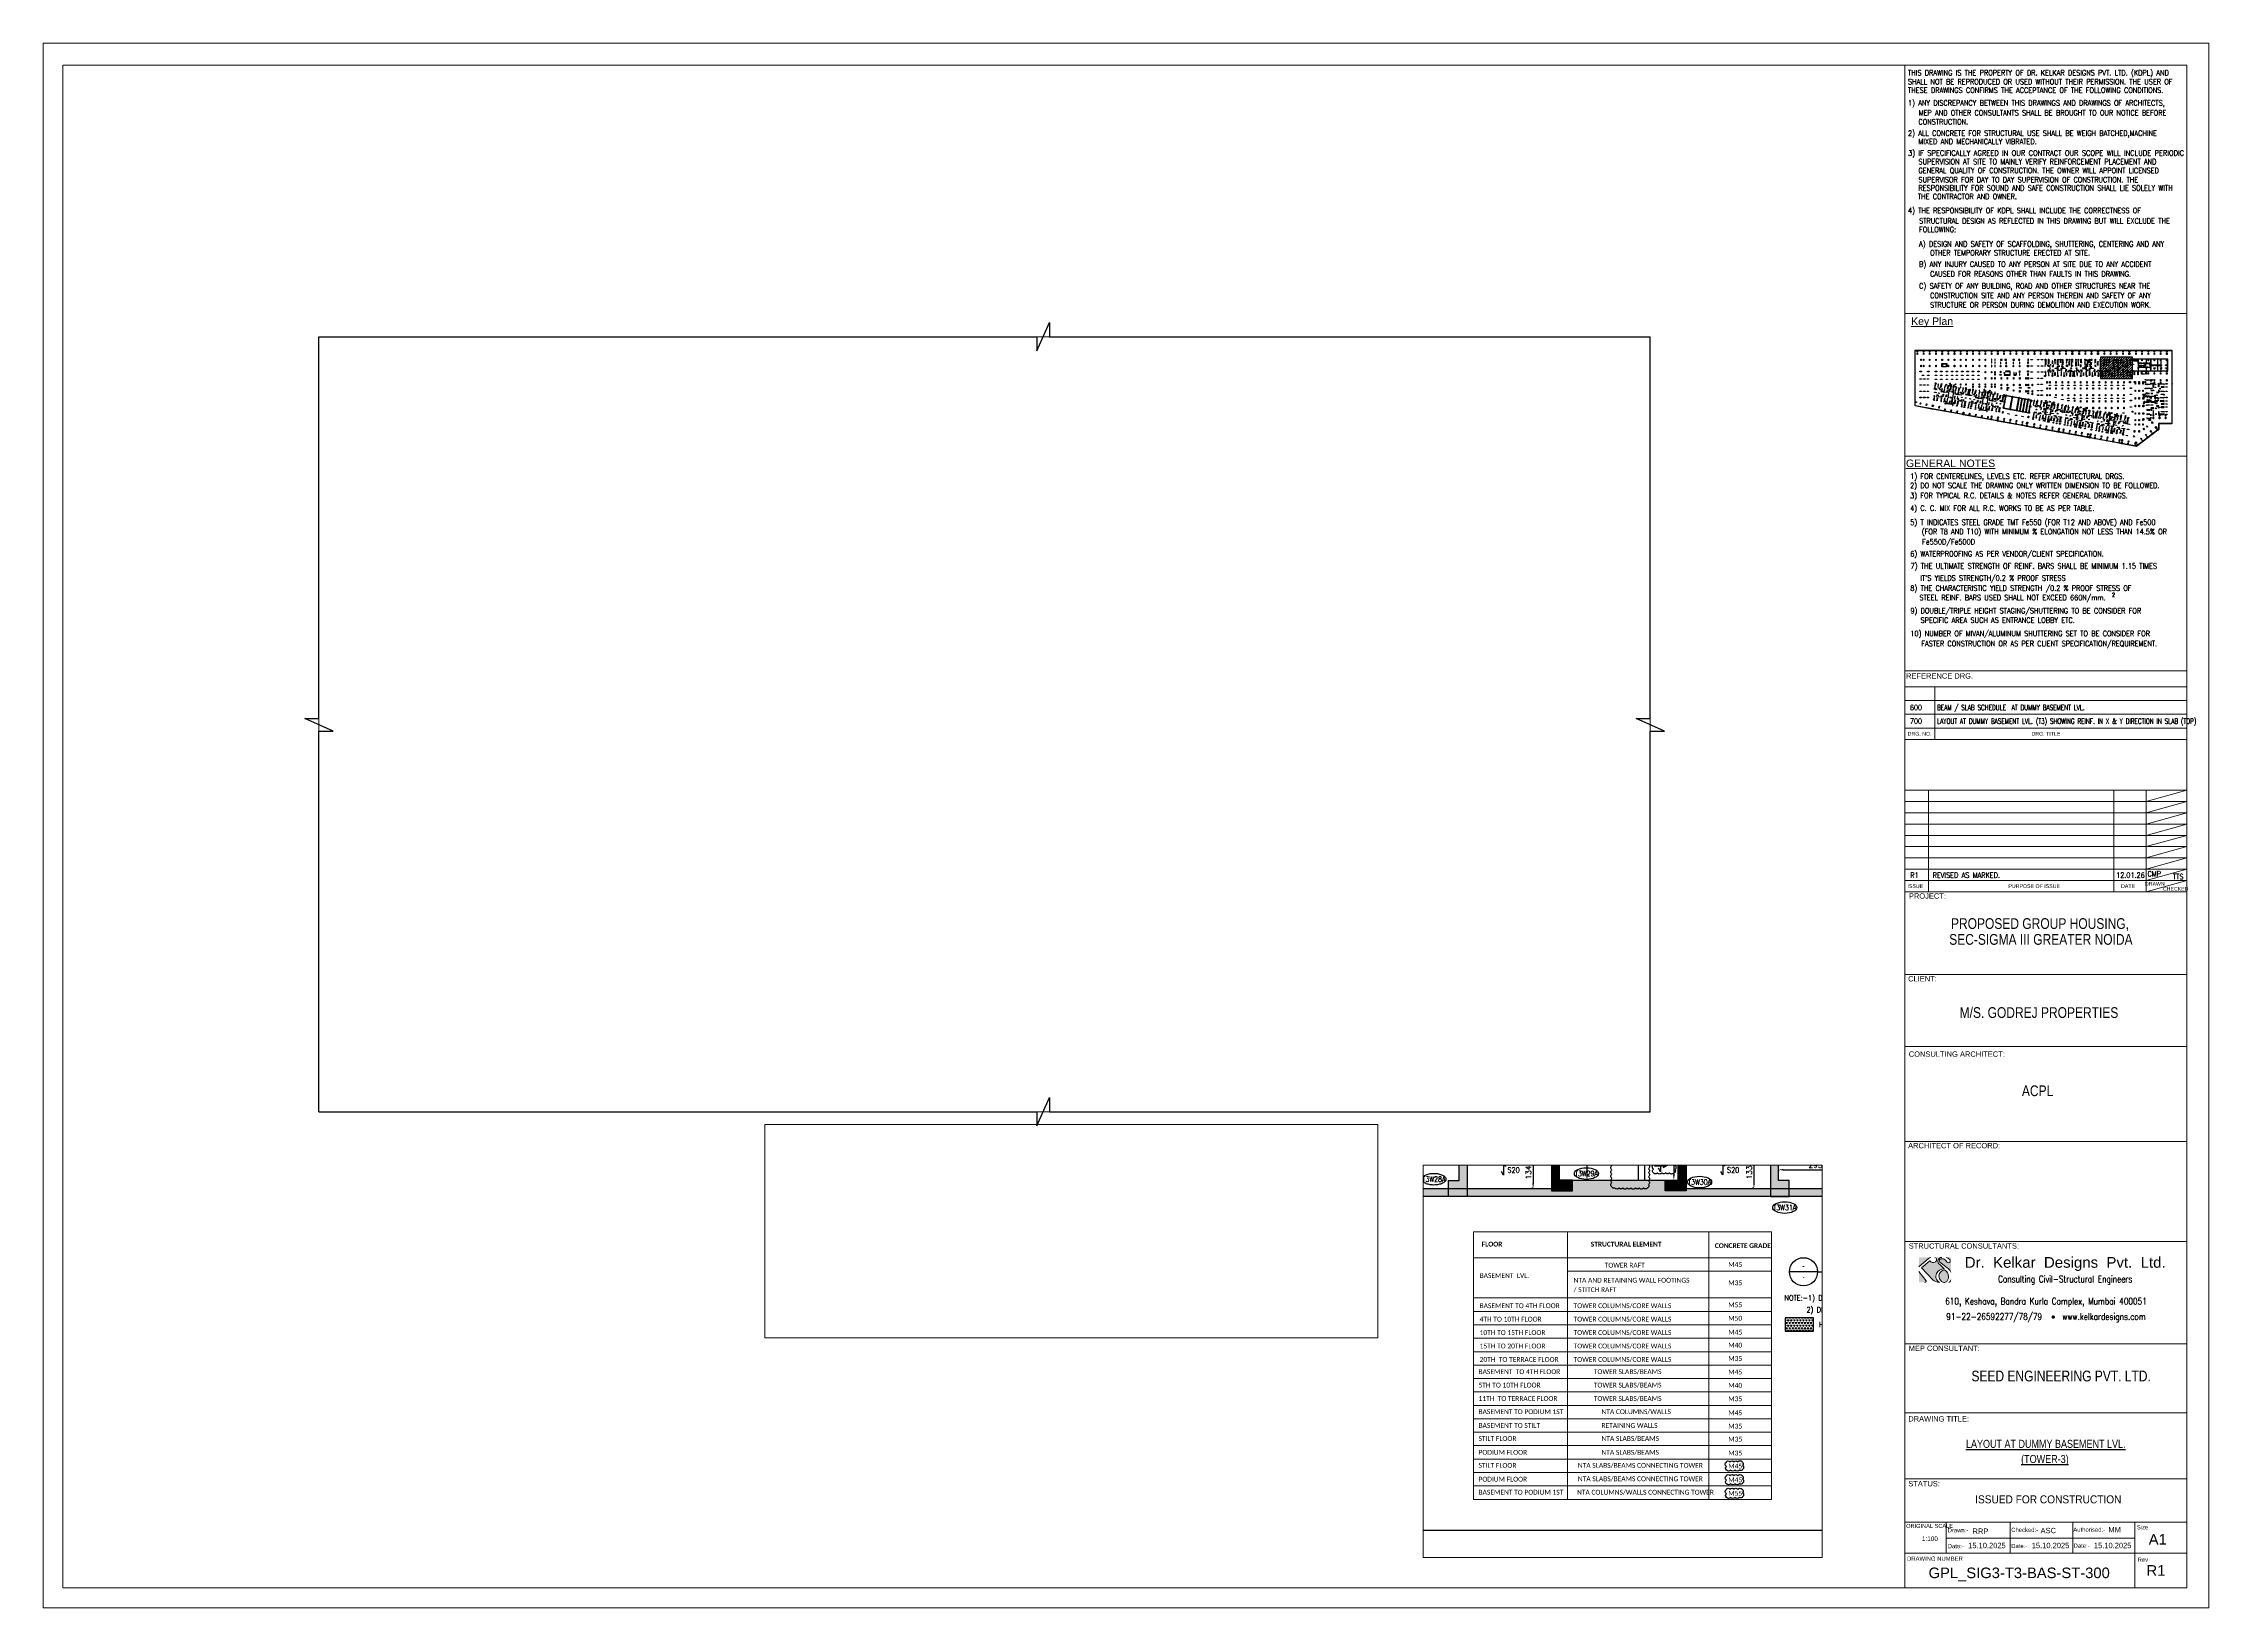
# Paper-space layout 'Layout1' of a CAD drawing. Header units: millimetres. Extents: x 797 to 1603, y 866 to 1449.
# The model-space entities are those that its viewports show. They can reach past a viewport. Long polylines and large blocks are cut down to what shows.
import ezdxf
from ezdxf.enums import TextEntityAlignment as Align

# ---------------------------------------------------------------- set-up
doc = ezdxf.new("R2010")
doc.units = ezdxf.units.MM
doc.header["$LTSCALE"] = 100
doc.header["$MEASUREMENT"] = 0
doc.linetypes.add('DASHED2', pattern=[0.375, 0.25, -0.125])
doc.linetypes.add('HIDDEN', pattern=[0.375, 0.25, -0.125])
for name, color, linetype, lineweight in [('A-DETL-THIN', 151, 'Continuous', 5), ('G-ANNO-TEXT', 231, 'Continuous', 5), ('KDPL LOGO', 7, 'Continuous', 0), ('LIN03', 4, 'Continuous', 0), ('LIN04', 3, 'Continuous', 0), ('OTHER', 7, 'Continuous', 30), ('RET. WALL HATCH', 40, 'Continuous', 15), ('SLAB NO', 3, 'Continuous', 35), ('TITLEBLOCK', 7, 'Continuous', 0)]:
    doc.layers.add(name, color=color, linetype=linetype, lineweight=lineweight)
for name, color, linetype in [('A-REFR-TITL-100', 2, 'Continuous'), ('BEAM', 3, 'Continuous'), ('CLOUD R1 09.01.2026', 7, 'Continuous'), ('COL', 6, 'Continuous'), ('col solid', 20, 'Continuous'), ('COL-NO TOWR-T3', 8, 'Continuous'), ('COVER', 2, 'Continuous'), ('CUT', 9, 'Continuous'), ('HAT', 30, 'Continuous'), ('PAPER', 7, 'Continuous'), ('RC PARDI HAT', 30, 'DASHED2'), ('RET. WALL', 6, 'Continuous'), ('SLABS NO T2', 3, 'Continuous'), ('SYMBOL', 1, 'Continuous'), ('TEXT', 3, 'Continuous')]:
    doc.layers.add(name, color=color, linetype=linetype)
doc.styles.add('ARIAL', font='arial.ttf', dxfattribs={"width": 0.8})
doc.styles.add('ARIAL-TITLE', font='arialbd.ttf')
doc.styles.add('Calibri_3', font='calibri.ttf', dxfattribs={"width": 0.9, "height": 180})
doc.styles.add('Calibri_B', font='calibrib.ttf', dxfattribs={"width": 0.9, "height": 180})
doc.styles.add('romance', font='romans.shx')
doc.styles.add('ROMANS', font='romans.shx', dxfattribs={"width": 0.8})
doc.styles.add('RS', font='romans.shx', dxfattribs={"width": 0.8})
doc.styles.get("Standard").update_dxf_attribs({"font": 'arial.ttf'})
doc.dimstyles.new('100T', dxfattribs={"dimtxt": 200, "dimasz": 180, "dimexe": 50, "dimexo": 50, "dimgap": 75, "dimtad": 1, "dimdec": 0, "dimzin": 0, "dimdsep": 46, "dimtxsty": 'romance', "dimcen": 0.09, "dimdle": 150, "dimclrd": 11, "dimclre": 11, "dimclrt": 2, "dimadec": 0, "dimazin": 0, "dimtfac": 1, "dimtdec": 0, "dimtofl": 0, "dimtmove": 0, "dimatfit": 3, "dimfxl": 1, "dimtolj": 1, "dimtzin": 0, "dimarcsym": 0})

# ---------------------------------------------------------------- blocks, each defined once
blk = doc.blocks.new('KDPL LOGO')
at = {"layer": 'KDPL LOGO', "ltscale": 10}
h = blk.add_hatch(color=12, dxfattribs=at)
h.dxf.hatch_style = 1
h.paths.add_polyline_path([(107, 270, -0.153208), (133, 283), (0, 283), (0, 177)])
h.paths.add_polyline_path([(234, 201, -0.257666), (212, 249, -0.298637), (258, 283), (178, 283, -0.004078), (179, 283, -0.736744), (179, 230, -0.33907), (121, 243), (28, 166), (155, 30, 0.14887), (231, 0, -0.400095), (199, 100, -0.31633), (283, 153)])
h.paths.add_polyline_path([(0, 123), (0, 0), (68, 0, 0.178611), (78, 5, 0.219107), (80, 19)])
h.paths.add_polyline_path([(332, 48, 0.121494), (328, 92, 0.194985), (288, 141, 0.332539), (225, 76, 0.233032), (255, 12, 0.16972), (280, 0), (288, 0, 0.224408), (320, 19, 0.090976)])
h.paths.add_polyline_path([(360, 283), (306, 283, -0.140111), (348, 259, -0.279936), (350, 230, -0.499376), (318, 230, -0.044483), (305, 246, 0.022868), (286, 261, 0.249869), (250, 265, 0.106217), (233, 255, 0.350063), (233, 233, 0.088904), (252, 216), (319, 166, -0.057884), (341, 147, -0.089059), (360, 117)])
h.paths.add_polyline_path([(360, 31, -0.270883), (335, 0), (360, 0)])
for points in [[(0, 177), (107, 270, -0.153208), (133, 283, -0.198364)], [(178, 283, -0.004078), (179, 283, -0.736744), (179, 230, -0.33907), (121, 243), (28, 166), (155, 30, 0.14887), (231, 0, -0.400095), (199, 100, -0.31633), (283, 153), (234, 201, -0.257666), (212, 249, -0.298637), (258, 283)], [(306, 283, -0.140111), (348, 259, -0.279936), (350, 230, -0.499376), (318, 230, -0.044483), (305, 246, 0.022868), (286, 261, 0.249869), (250, 265, 0.106217), (233, 255, 0.359254), (233, 232, 0.086961), (252, 216), (319, 166, -0.057884), (341, 147, -0.089059), (360, 117)], [(0, 123), (80, 19, -0.219107), (78, 5, -0.178611), (68, 0, 14.547634)], [(255, 12, -0.233032), (225, 76, -0.332539), (288, 141)], [(288, 141, -0.194985), (328, 92, -0.121494), (332, 48, -0.090976), (320, 19, -0.195222)]]:
    blk.add_lwpolyline(points, format="xyb", dxfattribs=at)
for centre, radius, start, end in [((284, 43), 42.7, 225.9942, 326.0682), ((321, 36), 39.2, 291.6506, 352.2774)]:
    blk.add_arc(centre, radius, start, end, dxfattribs=at)
blk = doc.blocks.new('SHEET')
at = {"color": 3, "const_width": 0.63}
blk.add_lwpolyline([(1836.1, 124.02, 1), (1836.73, 124.02, 1)], format="xyb", close=True, dxfattribs=at)
at = {"layer": 'LIN03'}
for p, q in [((1781.14, 497.83), (1886.14, 497.83)), ((1781.14, 444.69), (1886.14, 444.69))]:
    blk.add_line(p, q, dxfattribs=at)
at = {"layer": 'LIN03', "color": 0}
for p, q in [((1870.95, 315.99), (1886.14, 320.19)), ((1870.95, 311.8), (1886.14, 315.99)), ((1870.95, 307.6), (1886.14, 311.8)), ((1870.95, 303.41), (1886.14, 307.6)), ((1870.95, 299.21), (1886.14, 303.41)), ((1870.95, 295.01), (1886.14, 299.21)), ((1870.95, 290.82), (1886.14, 295.01)), ((1870.95, 286.62), (1886.14, 290.82))]:
    blk.add_line(p, q, dxfattribs=at)
at = {"layer": 'LIN03', "color": 2}
for p, q in [((1870.95, 282.43), (1886.14, 286.62)), ((1886.14, 47.58), (1781.14, 47.58))]:
    blk.add_line(p, q, dxfattribs=at)
at = {"layer": 'LIN03', "color": 0}
blk.add_lwpolyline([(1894.3, 15.76), (1087.81, 15.76), (1087.81, 598.41), (1894.3, 598.41)], close=True, dxfattribs=at)
at = {"layer": 'LIN03'}
blk.add_lwpolyline([(1886.14, 23.19), (1095.04, 23.19), (1095.04, 590.25), (1886.14, 590.25)], close=True, dxfattribs=at)
at = {"layer": 'LIN03', "color": 1}
blk.add_lwpolyline([(1781.14, 590.25), (1781.14, 23.19)], dxfattribs=at)
at = {"layer": 'LIN03', "color": 2}
blk.add_lwpolyline([(1886.12, 364.7), (1781.14, 364.7)], dxfattribs=at)
at = {"layer": 'LIN03', "color": 0}
for points in [[(1886.12, 358.78), (1781.14, 358.78)], [(1792.24, 339.16), (1792.24, 358.78)], [(1886.12, 353.64), (1781.14, 353.64)], [(1886.12, 348.49), (1781.14, 348.49)], [(1886.14, 320.19), (1781.14, 320.19)], [(1886.14, 315.99), (1781.14, 315.99)], [(1789.95, 282.43), (1789.95, 320.19)], [(1858.99, 282.43), (1858.99, 320.19)], [(1870.95, 282.43), (1870.95, 320.19)], [(1886.14, 311.8), (1781.14, 311.8)], [(1886.14, 307.6), (1781.14, 307.6)], [(1886.14, 303.41), (1781.14, 303.41)], [(1886.14, 299.21), (1781.14, 299.21)], [(1886.14, 295.01), (1781.14, 295.01)], [(1886.14, 290.82), (1781.14, 290.82)]]:
    blk.add_lwpolyline(points, dxfattribs=at)
at = {"layer": 'LIN03', "color": 2, "flags": 128}
for points in [[(1886.12, 343.35), (1781.14, 343.35)], [(1886.12, 339.16), (1781.14, 339.16)], [(1886.14, 286.62), (1781.14, 286.62)], [(1886.14, 282.43), (1781.14, 282.43)], [(1886.16, 251.58), (1781.14, 251.58)], [(1886.16, 224.73), (1781.14, 224.73)], [(1886.16, 189.44), (1781.14, 189.44)], [(1886.14, 152.12), (1781.14, 152.12)], [(1886.14, 114.01), (1781.14, 114.01)], [(1886.14, 88.29), (1781.14, 88.29)], [(1886.14, 63.71), (1781.14, 63.71)], [(1796.52, 47.58), (1796.52, 36.04)], [(1866.83, 41.63), (1796.52, 41.63)], [(1820.41, 47.58), (1820.41, 36.04)], [(1843.74, 47.58), (1843.74, 36.04)], [(1866.83, 47.58), (1866.83, 23.19)], [(1886.14, 36.04), (1781.14, 36.04)]]:
    blk.add_lwpolyline(points, dxfattribs=at)
at = {"layer": 'KDPL LOGO', "xscale": 0.033, "yscale": 0.033, "zscale": 0.033}
blk.add_blockref('KDPL LOGO', (1786.39, 136.9), dxfattribs=at)
at = {"layer": 'COVER', "attachment_point": 1, "line_spacing_factor": 0.938532}
for s, insert, char_height, width in [('{\\fArial|b0|i0|c0|p34;1:100}', (1787.49, 42.31), 1.7, 10.032), ('{\\fArial|b0|i0|c0|p34;A1}', (1871.96, 43.18), 3.9341, 6.698)]:
    blk.add_mtext(s, dxfattribs=dict(at, insert=insert, char_height=char_height, width=width))
at = {"layer": 'LIN04', "style": 'ARIAL'}
for s, p in [('%%UKey Plan', (1783.47, 493.51)), ('%%UGENERAL NOTES', (1781.54, 440.58))]:
    blk.add_text(s, height=2.797, rotation=359.99999, dxfattribs=at).set_placement(p)
at = {"layer": 'LIN04', "style": 'ARIAL', "width": 0.8}
for s, height, p in [('REFERENCE DRG.', 2, (1781.58, 361.79)), ('PROJECT:', 2, (1782.64, 279.83)), ('PROJECT:', 2, (1782.64, 279.83)), ('CLIENT:', 2, (1782.35, 249)), ('CONSULTING ARCHITECT:', 2, (1782.58, 220.94)), ('ARCHITECT OF RECORD:', 2, (1782.35, 186.86)), ('STRUCTURAL CONSULTANTS:', 2, (1782.55, 149.49)), ('MEP CONSULTANT:', 2, (1782.55, 111.38)), ('DRAWING TITLE:', 2, (1782.4, 85.1)), ('STATUS:', 2, (1782.4, 60.95)), ('ORIGINAL SCALE', 1.5, (1781.62, 45.47))]:
    blk.add_text(s, height=height, dxfattribs=at).set_placement(p)
for s, p in [('DRG. NO.', (1786.63, 341.26)), ('DRG. TITLE', (1833.68, 341.26)), ('ISSUE', (1785.04, 284.53)), ('DATE', (1864.26, 284.53)), ('DRAWN', (1874.22, 285.36)), ('CHECKED', (1881.99, 283.5))]:
    blk.add_text(s, height=1.398, dxfattribs=at).set_placement(p, align=Align.MIDDLE)
blk.add_text('PURPOSE OF ISSUE', height=1.3985, dxfattribs=at).set_placement((1819.7, 284.53), align=Align.MIDDLE_LEFT)
at = {"layer": 'LIN04', "style": 'ARIAL'}
blk.add_text('Dr.  Kelkar  Designs  Pvt.  Ltd.', height=4, dxfattribs=at).set_placement((1840.85, 144.37), align=Align.MIDDLE_CENTER)
for s, height, p in [('Drawn:-', 1.573, (1797.07, 43.82)), ('Checked:-', 1.573, (1820.75, 43.98)), ('Authorised:-', 1.5733, (1843.88, 44.04)), ('Size', 1.573, (1867.54, 44.95)), ('DRAWING NUMBER', 1.5733, (1781.95, 33.25)), ('Date:-', 1.573, (1797.12, 37.91)), ('Date:-', 1.573, (1820.74, 37.96)), ('Date:-', 1.573, (1843.97, 38.07)), ('Rev', 1.573, (1867.83, 32.88))]:
    blk.add_text(s, height=height, dxfattribs=at).set_placement(p)
at = {"layer": 'PAPER', "color": 3, "style": 'ROMANS'}
for s, height, width, p in [('THIS DRAWING IS THE PROPERTY OF DR. KELKAR DESIGNS PVT. LTD. (KDPL) AND', 2, 0.8, (1782.31, 586.44)), ('THESE DRAWINGS CONFIRMS THE ACCEPTANCE OF THE FOLLOWING CONDITIONS.', 2, 0.8, (1782.31, 579.93)), ('SHALL NOT BE REPRODUCED OR USED WITHOUT THEIR PERMISSION. THE USER OF ', 2, 0.8, (1782.31, 583.11)), ('1) ANY DISCREPANCY BETWEEN THIS DRAWINGS AND DRAWINGS OF ARCHITECTS,', 2, 0.8, (1782.31, 575.2)), ('MEP AND OTHER CONSULTANTS SHALL BE BROUGHT TO OUR NOTICE BEFORE', 2, 0.8, (1786.28, 571.53)), ('2) ALL CONCRETE FOR STRUCTURAL USE SHALL BE WEIGH BATCHED,MACHINE ', 2, 0.8, (1782.31, 563.93)), ('CONSTRUCTION.', 2, 0.8, (1786.21, 568.17)), ('3) IF SPECIFICALLY AGREED IN OUR CONTRACT OUR SCOPE WILL INCLUDE PERIODIC ', 2, 0.78, (1782.31, 556.54)), ('MIXED AND MECHANICALLY VIBRATED.', 2, 0.8, (1786.21, 560.84)), ('SUPERVISION AT SITE TO MAINLY VERIFY REINFORCEMENT PLACEMENT AND ', 2, 0.8, (1786.21, 553.32)), ('GENERAL QUALITY OF CONSTRUCTION. THE OWNER WILL APPOINT LICENSED ', 2, 0.8, (1786.21, 550.03)), ('SUPERVISOR FOR DAY TO DAY SUPERVISION OF CONSTRUCTION. THE ', 2, 0.8, (1786.21, 546.6)), (' THE CONTRACTOR AND OWNER.', 2, 0.8, (1784.76, 540.37)), ('RESPONSIBILITY FOR SOUND AND SAFE CONSTRUCTION SHALL LIE SOLELY WITH', 2, 0.8, (1786.21, 543.52)), ('4) THE RESPONSIBILITY OF KDPL SHALL INCLUDE THE CORRECTNESS OF ', 2, 0.8, (1782.31, 535.13)), ('STRUCTURAL DESIGN AS REFLECTED IN THIS DRAWING BUT WILL EXCLUDE THE ', 2, 0.8, (1786.45, 531.25)), ('A) DESIGN AND SAFETY OF SCAFFOLDING, SHUTTERING, CENTERING AND ANY ', 2, 0.8, (1786.45, 522.66)), ('FOLLOWING:', 2, 0.8, (1786.45, 528.04)), ('B) ANY INJURY CAUSED TO ANY PERSON AT SITE DUE TO ANY ACCIDENT ', 2, 0.8, (1786.45, 515.14)), ('OTHER TEMPORARY STRUCTURE ERECTED AT SITE.', 2, 0.8, (1790.55, 519.38)), ('C) SAFETY OF ANY BUILDING, ROAD AND OTHER STRUCTURES NEAR THE ', 2, 0.8, (1786.45, 507.04)), ('CAUSED FOR REASONS OTHER THAN FAULTS IN THIS DRAWING.', 2, 0.8, (1790.55, 511.51)), ('CONSTRUCTION SITE AND ANY PERSON THEREIN AND SAFETY OF ANY ', 2, 0.8, (1790.55, 503.47)), ('STRUCTURE OR PERSON DURING DEMOLITION AND EXECUTION WORK.', 2, 0.8, (1790.55, 499.95)), ('7) THE ULTIMATE STRENGTH OF REINF. BARS SHALL BE MINIMUM 1.15 TIMES', 2, 0.8, (1783.26, 402.74)), ('8) THE CHARACTERISTIC YIELD STRENGTH /0.2 %%% PROOF STRESS OF ', 2, 0.8, (1783.19, 394.5)), ('   IT`S YIELDS STRENGTH/0.2 %%% PROOF STRESS    ', 2, 0.8, (1783.26, 398.24)), (' STEEL REINF. BARS USED SHALL NOT EXCEED 660N/mm.  ', 2, 0.8, (1785.35, 390.96)), ('2', 1.4, 0.8, (1858.31, 392.3))]:
    blk.add_text(s, height=height, dxfattribs=dict(at, width=width)).set_placement(p)
at = {"layer": 'PAPER', "color": 3, "linetype": 'Continuous', "lineweight": -2, "style": 'RS', "width": 0.77}
blk.add_text('Fe550D/Fe500D', height=2, dxfattribs=at).set_placement((1787.57, 411.73))
at = {"layer": 'PAPER', "color": 3, "style": 'RS', "width": 0.8}
for s, p in [('Consulting Civil-Structural Engineers', (1840.85, 137.81)), ('610, Keshava, Bandra Kurla Complex, Mumbai 400051', (1833.7, 129.55)), ('91-22-26592277/78/79   www.kelkardesigns.com', (1833.7, 124.02))]:
    blk.add_text(s, height=2.5, dxfattribs=at).set_placement(p, align=Align.MIDDLE)
at = {"layer": 'TEXT', "color": 3, "width": 0.8}
for s, style, p in [('1) FOR CENTERELINES, LEVELS ETC. REFER ARCHITECTURAL DRGS.', 'ROMANS', (1783.14, 436.15)), ('2) DO NOT SCALE THE DRAWING ONLY WRITTEN DIMENSION TO BE FOLLOWED.', 'ROMANS', (1783.09, 432.74)), ('3) FOR TYPICAL R.C. DETAILS & NOTES REFER GENERAL DRAWINGS.', 'ROMANS', (1783.09, 428.96)), ('4) C. C. MIX FOR ALL R.C. WORKS TO BE AS PER TABLE.', 'ROMANS', (1783.09, 424.25)), ('5) T INDICATES STEEL GRADE TMT Fe550 (FOR T12 AND ABOVE) AND Fe500 ', 'RS', (1783.13, 419)), ('(FOR T8 AND T10) WITH MINIMUM % ELONGATION NOT LESS THAN 14.5% OR', 'RS', (1787.46, 415.53)), ('6) WATERPROOFING AS PER VENDOR/CLIENT SPECIFICATION. ', 'RS', (1783.13, 407.29)), ('9) DOUBLE/TRIPLE HEIGHT STAGING/SHUTTERING TO BE CONSIDER FOR ', 'ROMANS', (1783.2, 386.07)), ('10) NUMBER OF MIVAN/ALUMINUM SHUTTERING SET TO BE CONSIDER FOR ', 'ROMANS', (1783.2, 377.59)), ('SPECIFIC AREA SUCH AS ENTRANCE LOBBY ETC. ', 'ROMANS', (1786.98, 382.56)), ('FASTER CONSTRUCTION OR AS PER CLIENT SPECIFICATION/REQUIREMENT. ', 'ROMANS', (1787.25, 373.83))]:
    blk.add_text(s, height=2, dxfattribs=dict(at, style=style)).set_placement(p)
at = {"layer": 'TITLEBLOCK', "color": 3, "style": 'ARIAL', "width": 0.8}
for s, p in [('SEC-SIGMA III GREATER NOIDA', (1797.65, 262.66)), (' PROPOSED GROUP HOUSING,', (1797.07, 268.56)), ('M/S. GODREJ PROPERTIES', (1801.53, 235.42)), ('ACPL', (1824.73, 206.29)), ('SEED ENGINEERING PVT. LTD.', (1805.94, 100.05))]:
    blk.add_text(s, height=4, dxfattribs=at).set_placement(p)
blk = doc.blocks.new('A$C9e23bddf')
h = blk.add_hatch(color=8)
h.dxf.hatch_style = 1
h.paths.add_polyline_path([(-308289, 52268), (-330121, 56261), (-330121, 128203), (-184175, 128203), (-184175, 128503), (-183474, 128503), (-183474, 128203), (-159774, 128203), (-159774, 128503), (-159074, 128503), (-159074, 128203), (-127174, 128203), (-127174, 128503), (-126474, 128503), (-126474, 128203), (-94009, 128203), (-94009, 128503), (-93309, 128503), (-93309, 128203), (-53403, 128203), (-53403, 128503), (-52703, 128503), (-52703, 128203), (1997, 128203), (1997, 85169), (2297, 85169), (2297, 84469), (1997, 84469), (1997, 33245), (-15013, 33245), (-15013, 25600), (-15622, 25140), (-15441, 24900), (-15999, 24478), (-16180, 24717), (-43722, 3891), (-62872, 7392), (-62926, 7097), (-63615, 7223), (-63561, 7518), (-103672, 14853), (-103726, 14558), (-104415, 14684), (-104361, 14979), (-144469, 22313), (-144523, 22018), (-145212, 22144), (-145158, 22439), (-185606, 29835), (-185660, 29540), (-186349, 29666), (-186295, 29961), (-223380, 36742), (-223434, 36447), (-224123, 36573), (-224069, 36868), (-267744, 44854), (-267797, 44559), (-268486, 44685), (-268432, 44980), (-307600, 52143), (-307654, 51847), (-308343, 51973)])
h.paths.add_polyline_path([(-307841, 52492), (-307895, 52197), (-307994, 52214), (-307940, 52510), (-329821, 56511), (-329821, 127903), (-183875, 127903), (-183875, 128203), (-183774, 128203), (-183774, 127903), (-159474, 127903), (-159474, 128203), (-159374, 128203), (-159374, 127903), (-126874, 127903), (-126874, 128203), (-126774, 128203), (-126774, 127903), (-93709, 127903), (-93709, 128203), (-93609, 128203), (-93609, 127903), (-53103, 127903), (-53103, 128203), (-53003, 128203), (-53003, 127903), (1697, 127903), (1697, 84869), (1997, 84869), (1997, 84769), (1697, 84769), (1697, 33545), (-15313, 33545), (-15313, 25749), (-16042, 25198), (-15861, 24959), (-15941, 24898), (-16122, 25138), (-43798, 4209), (-63114, 7741), (-63168, 7446), (-63266, 7464), (-63212, 7759), (-103913, 15202), (-103967, 14907), (-104066, 14925), (-104012, 15220), (-144710, 22662), (-144764, 22367), (-144863, 22385), (-144809, 22680), (-185847, 30184), (-185901, 29889), (-185999, 29907), (-185946, 30202), (-223621, 37091), (-223675, 36796), (-223774, 36814), (-223720, 37109), (-267985, 45204), (-268039, 44908), (-268137, 44926), (-268083, 45222)], flags=16)
h = blk.add_hatch(color=8)
h.dxf.hatch_style = 1
h.paths.add_polyline_path([(-327378, 126198), (-327378, 128198), (-326878, 128198), (-326878, 126198)])
h = blk.add_hatch(color=8)
h.dxf.hatch_style = 1
h.paths.add_polyline_path([(-327378, 122898), (-327378, 124898), (-326878, 124898), (-326878, 122898)])
h = blk.add_hatch(color=8)
h.dxf.hatch_style = 1
h.paths.add_polyline_path([(-322815, 114898), (-322815, 116898), (-322315, 116898), (-322315, 114898)])
h = blk.add_hatch(color=8)
h.dxf.hatch_style = 1
h.paths.add_polyline_path([(-319378, 126198), (-319378, 128198), (-318878, 128198), (-318878, 126198)])
h = blk.add_hatch(color=8)
h.dxf.hatch_style = 1
h.paths.add_polyline_path([(-319378, 122898), (-319378, 124898), (-318878, 124898), (-318878, 122898)])
h = blk.add_hatch(color=8)
h.dxf.hatch_style = 1
h.paths.add_polyline_path([(-319378, 114898), (-319378, 116898), (-318878, 116898), (-318878, 114898)])
h = blk.add_hatch(color=8)
h.dxf.hatch_style = 1
h.paths.add_polyline_path([(-311378, 126198), (-311378, 128198), (-310878, 128198), (-310878, 126198)])
h = blk.add_hatch(color=8)
h.dxf.hatch_style = 1
h.paths.add_polyline_path([(-311378, 122898), (-311378, 124898), (-310878, 124898), (-310878, 122898)])
h = blk.add_hatch(color=8)
h.dxf.hatch_style = 1
h.paths.add_polyline_path([(-311378, 114898), (-311378, 116898), (-310878, 116898), (-310878, 114898)])
h = blk.add_hatch(color=8)
h.dxf.hatch_style = 1
h.paths.add_polyline_path([(-303378, 126198), (-303378, 128198), (-302878, 128198), (-302878, 126198)])
h = blk.add_hatch(color=8)
h.dxf.hatch_style = 1
h.paths.add_polyline_path([(-303378, 122898), (-303378, 124898), (-302878, 124898), (-302878, 122898)])
h = blk.add_hatch(color=8)
h.dxf.hatch_style = 1
h.paths.add_polyline_path([(-303378, 114898), (-303378, 116898), (-302878, 116898), (-302878, 114898)])
h = blk.add_hatch(color=8)
h.dxf.hatch_style = 1
h.paths.add_polyline_path([(-295378, 126198), (-295378, 128198), (-294878, 128198), (-294878, 126198)])
h = blk.add_hatch(color=8)
h.dxf.hatch_style = 1
h.paths.add_polyline_path([(-295378, 122898), (-295378, 124898), (-294878, 124898), (-294878, 122898)])
h = blk.add_hatch(color=8)
h.dxf.hatch_style = 1
h.paths.add_polyline_path([(-295378, 114898), (-295378, 116898), (-294878, 116898), (-294878, 114898)])
h = blk.add_hatch(color=8)
h.dxf.hatch_style = 1
h.paths.add_polyline_path([(-287378, 126198), (-287378, 128198), (-286878, 128198), (-286878, 126198)])
h = blk.add_hatch(color=8)
h.dxf.hatch_style = 1
h.paths.add_polyline_path([(-287378, 122898), (-287378, 124898), (-286878, 124898), (-286878, 122898)])
h = blk.add_hatch(color=8)
h.dxf.hatch_style = 1
h.paths.add_polyline_path([(-287378, 114898), (-287378, 116898), (-286878, 116898), (-286878, 114898)])
h = blk.add_hatch(color=8)
h.dxf.hatch_style = 1
h.paths.add_polyline_path([(-279378, 126198), (-279378, 128198), (-278878, 128198), (-278878, 126198)])
h = blk.add_hatch(color=8)
h.dxf.hatch_style = 1
h.paths.add_polyline_path([(-279378, 122898), (-279378, 124898), (-278878, 124898), (-278878, 122898)])
h = blk.add_hatch(color=8)
h.dxf.hatch_style = 1
h.paths.add_polyline_path([(-279378, 114898), (-279378, 116898), (-278878, 116898), (-278878, 114898)])
h = blk.add_hatch(color=8)
h.dxf.hatch_style = 1
h.paths.add_polyline_path([(-271378, 126198), (-271378, 128198), (-270878, 128198), (-270878, 126198)])
h = blk.add_hatch(color=8)
h.dxf.hatch_style = 1
h.paths.add_polyline_path([(-271378, 122898), (-271378, 124898), (-270878, 124898), (-270878, 122898)])
h = blk.add_hatch(color=8)
h.dxf.hatch_style = 1
h.paths.add_polyline_path([(-271378, 114898), (-271378, 116898), (-270878, 116898), (-270878, 114898)])
h = blk.add_hatch(color=8)
h.dxf.hatch_style = 1
h.paths.add_polyline_path([(-264710, 114898), (-264710, 116898), (-264210, 116898), (-264210, 114898)])
h = blk.add_hatch(color=8)
h.dxf.hatch_style = 1
h.paths.add_polyline_path([(-263378, 126198), (-263378, 128198), (-262878, 128198), (-262878, 126198)])
h = blk.add_hatch(color=8)
h.dxf.hatch_style = 1
h.paths.add_polyline_path([(-263378, 122898), (-263378, 124898), (-262878, 124898), (-262878, 122898)])
h = blk.add_hatch(color=8)
h.dxf.hatch_style = 1
h.paths.add_polyline_path([(-255378, 126198), (-255378, 128198), (-254878, 128198), (-254878, 126198)])
h = blk.add_hatch(color=8)
h.dxf.hatch_style = 1
h.paths.add_polyline_path([(-255378, 122898), (-255378, 124898), (-254878, 124898), (-254878, 122898)])
h = blk.add_hatch(color=8)
h.dxf.hatch_style = 1
h.paths.add_polyline_path([(-255378, 114898), (-255378, 116898), (-254878, 116898), (-254878, 114898)])
h = blk.add_hatch(color=8)
h.dxf.hatch_style = 1
h.paths.add_polyline_path([(-247378, 126198), (-247378, 128198), (-246878, 128198), (-246878, 126198)])
h = blk.add_hatch(color=8)
h.dxf.hatch_style = 1
h.paths.add_polyline_path([(-247378, 122898), (-247378, 124898), (-246878, 124898), (-246878, 122898)])
h = blk.add_hatch(color=8)
h.dxf.hatch_style = 1
h.paths.add_polyline_path([(-247378, 114898), (-247378, 116898), (-246878, 116898), (-246878, 114898)])
h = blk.add_hatch(color=8)
h.dxf.hatch_style = 1
h.paths.add_polyline_path([(-239378, 126198), (-239378, 128198), (-238878, 128198), (-238878, 126198)])
h = blk.add_hatch(color=8)
h.dxf.hatch_style = 1
h.paths.add_polyline_path([(-239378, 122898), (-239378, 124898), (-238878, 124898), (-238878, 122898)])
h = blk.add_hatch(color=8)
h.dxf.hatch_style = 1
h.paths.add_polyline_path([(-239378, 114898), (-239378, 116898), (-238878, 116898), (-238878, 114898)])
h = blk.add_hatch(color=8)
h.dxf.hatch_style = 1
h.paths.add_polyline_path([(-231378, 126198), (-231378, 128198), (-230878, 128198), (-230878, 126198)])
h = blk.add_hatch(color=8)
h.dxf.hatch_style = 1
h.paths.add_polyline_path([(-231378, 122898), (-231378, 124898), (-230878, 124898), (-230878, 122898)])
h = blk.add_hatch(color=8)
h.dxf.hatch_style = 1
h.paths.add_polyline_path([(-231378, 114898), (-230878, 114898), (-230878, 116898), (-231378, 116898)])
h = blk.add_hatch(color=8)
h.dxf.hatch_style = 1
h.paths.add_polyline_path([(-231378, 112046), (-230878, 112046), (-230878, 113546), (-231378, 113546)])
h = blk.add_hatch(color=8)
h.dxf.hatch_style = 1
h.paths.add_polyline_path([(-227018, 114898), (-226518, 114898), (-226518, 116898), (-227018, 116898)])
h = blk.add_hatch(color=8)
h.dxf.hatch_style = 1
h.paths.add_polyline_path([(-227018, 111347), (-226518, 111347), (-226518, 112847), (-227018, 112847)])
h = blk.add_hatch(color=8)
h.dxf.hatch_style = 1
h.paths.add_polyline_path([(-223378, 126198), (-223378, 128198), (-222878, 128198), (-222878, 126198)])
h = blk.add_hatch(color=8)
h.dxf.hatch_style = 1
h.paths.add_polyline_path([(-223378, 122898), (-223378, 124898), (-222878, 124898), (-222878, 122898)])
h = blk.add_hatch(color=8)
h.dxf.hatch_style = 1
h.paths.add_polyline_path([(-219820, 110847), (-219120, 110847), (-219120, 112847), (-219820, 112847)])
h = blk.add_hatch(color=8)
h.dxf.hatch_style = 1
h.paths.add_polyline_path([(-219619, 116351), (-219619, 115651), (-217619, 115651), (-217619, 116351)])
h = blk.add_hatch(color=8)
h.dxf.hatch_style = 1
h.paths.add_polyline_path([(-215378, 126198), (-215378, 128198), (-214878, 128198), (-214878, 126198)])
h = blk.add_hatch(color=8)
h.dxf.hatch_style = 1
h.paths.add_polyline_path([(-215378, 122898), (-215378, 124898), (-214878, 124898), (-214878, 122898)])
h = blk.add_hatch(color=8)
h.dxf.hatch_style = 1
h.paths.add_polyline_path([(-211895, 115647), (-211895, 116347), (-213895, 116347), (-213895, 115647)])
h = blk.add_hatch(color=8)
h.dxf.hatch_style = 1
h.paths.add_polyline_path([(-212804, 110847), (-212104, 110847), (-212104, 112847), (-212804, 112847)])
h = blk.add_hatch(color=8)
h.dxf.hatch_style = 1
h.paths.add_polyline_path([(-207378, 126198), (-207378, 128198), (-206878, 128198), (-206878, 126198)])
h = blk.add_hatch(color=8)
h.dxf.hatch_style = 1
h.paths.add_polyline_path([(-207378, 122898), (-207378, 124898), (-206878, 124898), (-206878, 122898)])
h = blk.add_hatch(color=8)
h.dxf.hatch_style = 1
h.paths.add_polyline_path([(-201664, 115647), (-201664, 116347), (-203664, 116347), (-203664, 115647)])
h = blk.add_hatch(color=8)
h.dxf.hatch_style = 1
h.paths.add_polyline_path([(-203365, 110847), (-202665, 110847), (-202665, 112847), (-203365, 112847)])
h = blk.add_hatch(color=8)
h.dxf.hatch_style = 1
h.paths.add_polyline_path([(-199378, 126198), (-199378, 128198), (-198878, 128198), (-198878, 126198)])
h = blk.add_hatch(color=8)
h.dxf.hatch_style = 1
h.paths.add_polyline_path([(-199378, 122898), (-199378, 124898), (-198878, 124898), (-198878, 122898)])
h = blk.add_hatch(color=8)
h.dxf.hatch_style = 1
h.paths.add_polyline_path([(-194574, 115647), (-194574, 116347), (-196574, 116347), (-196574, 115647)])
h = blk.add_hatch(color=8)
h.dxf.hatch_style = 1
h.paths.add_polyline_path([(-195274, 110847), (-194574, 110847), (-194574, 112847), (-195274, 112847)])
h = blk.add_hatch(color=8)
h.dxf.hatch_style = 1
h.paths.add_polyline_path([(-191378, 126198), (-191378, 128198), (-190878, 128198), (-190878, 126198)])
h = blk.add_hatch(color=8)
h.dxf.hatch_style = 1
h.paths.add_polyline_path([(-191378, 122898), (-191378, 124898), (-190878, 124898), (-190878, 122898)])
h = blk.add_hatch(color=8)
h.dxf.hatch_style = 1
h.paths.add_polyline_path([(-184574, 111487), (-183874, 111487), (-183874, 112987), (-184574, 112987)])
h = blk.add_hatch(color=8)
h.dxf.hatch_style = 1
h.paths.add_polyline_path([(-184375, 126198), (-184375, 128198), (-183875, 128198), (-183875, 126198)])
h = blk.add_hatch(color=8)
h.dxf.hatch_style = 1
h.paths.add_polyline_path([(-184375, 122898), (-184375, 124898), (-183875, 124898), (-183875, 122898)])
h = blk.add_hatch(color=8)
h.dxf.hatch_style = 1
h.paths.add_polyline_path([(-184374, 114898), (-183874, 114898), (-183874, 116898), (-184374, 116898)])
h = blk.add_hatch(color=8)
h.dxf.hatch_style = 1
h.paths.add_polyline_path([(-183774, 126198), (-183774, 128198), (-183274, 128198), (-183274, 126198)])
h = blk.add_hatch(color=8)
h.dxf.hatch_style = 1
h.paths.add_polyline_path([(-183774, 122898), (-183774, 124898), (-183274, 124898), (-183274, 122898)])
h = blk.add_hatch(color=8)
h.dxf.hatch_style = 1
h.paths.add_polyline_path([(-183774, 114898), (-183274, 114898), (-183274, 116898), (-183774, 116898)])
h = blk.add_hatch(color=8)
h.dxf.hatch_style = 1
h.paths.add_polyline_path([(-183774, 111487), (-183274, 111487), (-183274, 112987), (-183774, 112987)])
h = blk.add_hatch(color=8)
h.dxf.hatch_style = 1
h.paths.add_polyline_path([(-178230, 115748), (-180230, 115748), (-180230, 116248), (-178230, 116248)])
h = blk.add_hatch(color=8)
h.dxf.hatch_style = 1
h.paths.add_polyline_path([(-175974, 126198), (-175974, 128198), (-175474, 128198), (-175474, 126198)])
h = blk.add_hatch(color=8)
h.dxf.hatch_style = 1
h.paths.add_polyline_path([(-175974, 122898), (-175974, 124898), (-175474, 124898), (-175474, 122898)])
h = blk.add_hatch(color=8)
h.dxf.hatch_style = 1
h.paths.add_polyline_path([(-169939, 115748), (-171939, 115748), (-171939, 116248), (-169939, 116248)])
h = blk.add_hatch(color=8)
h.dxf.hatch_style = 1
h.paths.add_polyline_path([(-167974, 126198), (-167974, 128198), (-167474, 128198), (-167474, 126198)])
h = blk.add_hatch(color=8)
h.dxf.hatch_style = 1
h.paths.add_polyline_path([(-167974, 122898), (-167974, 124898), (-167474, 124898), (-167474, 122898)])
h = blk.add_hatch(color=8)
h.dxf.hatch_style = 1
h.paths.add_polyline_path([(-164939, 115748), (-166939, 115748), (-166939, 116248), (-164939, 116248)])
h = blk.add_hatch(color=8)
h.dxf.hatch_style = 1
h.paths.add_polyline_path([(-161940, 114898), (-161940, 116898), (-161440, 116898), (-161440, 114898)])
at = {"transparency": 33554687}
h = blk.add_hatch(color=8, dxfattribs=at)
h.dxf.hatch_style = 1
h.paths.add_polyline_path([(-161043, 109329), (-161343, 109329), (-161343, 114484), (-160643, 114484), (-160643, 113984), (-161043, 113984)])
h = blk.add_hatch(color=8)
h.dxf.hatch_style = 1
h.paths.add_polyline_path([(-161340, 114898), (-161340, 116898), (-160840, 116898), (-160840, 114898)])
h = blk.add_hatch(color=8)
h.dxf.hatch_style = 1
h.paths.add_polyline_path([(-159974, 126198), (-159974, 128198), (-159474, 128198), (-159474, 126198)])
h = blk.add_hatch(color=8)
h.dxf.hatch_style = 1
h.paths.add_polyline_path([(-159974, 122898), (-159974, 124898), (-159474, 124898), (-159474, 122898)])
h = blk.add_hatch(color=8)
h.dxf.hatch_style = 1
h.paths.add_polyline_path([(-159374, 126198), (-159374, 128198), (-158874, 128198), (-158874, 126198)])
h = blk.add_hatch(color=8)
h.dxf.hatch_style = 1
h.paths.add_polyline_path([(-159374, 122898), (-159374, 124898), (-158874, 124898), (-158874, 122898)])
h = blk.add_hatch(color=8)
h.dxf.hatch_style = 1
h.paths.add_polyline_path([(-157452, 114898), (-157452, 116898), (-156952, 116898), (-156952, 114898)])
h = blk.add_hatch(color=8, dxfattribs=at)
h.dxf.hatch_style = 1
h.paths.add_polyline_path([(-157452, 114484), (-156752, 114484), (-156752, 113984), (-157152, 113984), (-157152, 110634), (-157452, 110634)])
h = blk.add_hatch(color=8, dxfattribs=at)
h.dxf.hatch_style = 1
h.paths.add_polyline_path([(-152587, 113984), (-152587, 110634), (-152287, 110634), (-152287, 114484), (-152987, 114484), (-152987, 113984)])
h = blk.add_hatch(color=8)
h.dxf.hatch_style = 1
h.paths.add_polyline_path([(-151374, 126198), (-151374, 128198), (-150874, 128198), (-150874, 126198)])
h = blk.add_hatch(color=8)
h.dxf.hatch_style = 1
h.paths.add_polyline_path([(-151374, 122898), (-151374, 124898), (-150874, 124898), (-150874, 122898)])
h = blk.add_hatch(color=8, dxfattribs=at)
h.dxf.hatch_style = 1
h.paths.add_polyline_path([(-148997, 112483), (-148672, 112483), (-148672, 112833), (-148997, 112833), (-148997, 114484), (-149697, 114484), (-149697, 113984), (-149297, 113984), (-149297, 110634), (-148997, 110634)])
h = blk.add_hatch(color=8)
h.dxf.hatch_style = 1
h.paths.add_polyline_path([(-149497, 114898), (-149497, 116898), (-148997, 116898), (-148997, 114898)])
h = blk.add_hatch(color=8, dxfattribs=at)
h.dxf.hatch_style = 1
h.paths.add_polyline_path([(-145796, 112833), (-145796, 116118), (-143994, 116118), (-143994, 115718), (-145496, 115718), (-145497, 109668), (-144996, 109668), (-144996, 109318), (-145897, 109318), (-145896, 112483), (-146121, 112483), (-146121, 112833)])
h = blk.add_hatch(color=8)
h.dxf.hatch_style = 1
h.paths.add_polyline_path([(-143374, 126198), (-143374, 128198), (-142874, 128198), (-142874, 126198)])
h = blk.add_hatch(color=8)
h.dxf.hatch_style = 1
h.paths.add_polyline_path([(-143374, 122898), (-143374, 124898), (-142874, 124898), (-142874, 122898)])
h = blk.add_hatch(color=8)
h.dxf.hatch_style = 1
h.paths.add_polyline_path([(-142097, 116203), (-142097, 116898), (-141597, 116898), (-141597, 116203)])
h = blk.add_hatch(color=8, dxfattribs=at)
h.dxf.hatch_style = 1
h.paths.add_polyline_path([(-139546, 115718), (-141857, 115718), (-141857, 112118), (-142097, 112118), (-142097, 115718), (-142097, 115718), (-142097, 116118), (-139247, 116118), (-139247, 112431), (-138787, 112431), (-138787, 111931), (-139247, 111931), (-139247, 109318), (-140047, 109318), (-140047, 109668), (-139547, 109668)])
h = blk.add_hatch(color=8)
h.dxf.hatch_style = 1
h.paths.add_polyline_path([(-135374, 126198), (-135374, 128198), (-134874, 128198), (-134874, 126198)])
h = blk.add_hatch(color=8)
h.dxf.hatch_style = 1
h.paths.add_polyline_path([(-135374, 122898), (-135374, 124898), (-134874, 124898), (-134874, 122898)])
h = blk.add_hatch(color=8, dxfattribs=at)
h.dxf.hatch_style = 1
h.paths.add_polyline_path([(-133847, 111931), (-133847, 114446), (-134347, 114446), (-134347, 112431), (-134607, 112431), (-134607, 111931)])
h = blk.add_hatch(color=8)
h.dxf.hatch_style = 1
h.paths.add_polyline_path([(-134147, 114898), (-134147, 116898), (-133647, 116898), (-133647, 114898)])
h = blk.add_hatch(color=8)
h.dxf.hatch_style = 1
h.paths.add_polyline_path([(-130857, 114898), (-130857, 116898), (-130357, 116898), (-130357, 114898)])
h = blk.add_hatch(color=8, dxfattribs=at)
h.dxf.hatch_style = 1
h.paths.add_polyline_path([(-130857, 110296), (-130857, 113846), (-130137, 113846), (-130137, 113346), (-130357, 113346), (-130357, 110296)])
h = blk.add_hatch(color=8, dxfattribs=at)
h.dxf.hatch_style = 1
h.paths.add_polyline_path([(-127767, 110446), (-127267, 110446), (-127267, 113846), (-127967, 113846), (-127967, 113346), (-127767, 113346)])
h = blk.add_hatch(color=8)
h.dxf.hatch_style = 1
h.paths.add_polyline_path([(-127768, 114899), (-127768, 116899), (-127268, 116899), (-127268, 114899)])
h = blk.add_hatch(color=8)
h.dxf.hatch_style = 1
h.paths.add_polyline_path([(-127374, 126198), (-127374, 128198), (-126874, 128198), (-126874, 126198)])
h = blk.add_hatch(color=8)
h.dxf.hatch_style = 1
h.paths.add_polyline_path([(-127374, 122898), (-127374, 124898), (-126874, 124898), (-126874, 122898)])
h = blk.add_hatch(color=8)
h.dxf.hatch_style = 1
h.paths.add_polyline_path([(-127168, 114899), (-127168, 116899), (-126668, 116899), (-126668, 114899)])
h = blk.add_hatch(color=8)
h.dxf.hatch_style = 1
h.paths.add_polyline_path([(-127167, 112846), (-127167, 113846), (-126667, 113846), (-126667, 112846)])
h = blk.add_hatch(color=8)
h.dxf.hatch_style = 1
h.paths.add_polyline_path([(-126774, 126198), (-126774, 128198), (-126274, 128198), (-126274, 126198)])
h = blk.add_hatch(color=8)
h.dxf.hatch_style = 1
h.paths.add_polyline_path([(-126774, 122898), (-126774, 124898), (-126274, 124898), (-126274, 122898)])
h = blk.add_hatch(color=8, dxfattribs=at)
h.dxf.hatch_style = 1
h.paths.add_polyline_path([(-121733, 113846), (-121733, 113346), (-121933, 113346), (-121933, 110446), (-122433, 110446), (-122433, 113846)])
h = blk.add_hatch(color=8)
h.dxf.hatch_style = 1
h.paths.add_polyline_path([(-122294, 114898), (-122294, 116898), (-121794, 116898), (-121794, 114898)])
h = blk.add_hatch(color=8, dxfattribs=at)
h.dxf.hatch_style = 1
h.paths.add_polyline_path([(-119343, 113346), (-119343, 110296), (-118843, 110296), (-118843, 113846), (-119563, 113846), (-119563, 113346)])
h = blk.add_hatch(color=8)
h.dxf.hatch_style = 1
h.paths.add_polyline_path([(-119344, 114898), (-119344, 116898), (-118844, 116898), (-118844, 114898)])
h = blk.add_hatch(color=8)
h.dxf.hatch_style = 1
h.paths.add_polyline_path([(-118203, 126198), (-118203, 128198), (-117703, 128198), (-117703, 126198)])
h = blk.add_hatch(color=8)
h.dxf.hatch_style = 1
h.paths.add_polyline_path([(-118203, 122898), (-118203, 124898), (-117703, 124898), (-117703, 122898)])
h = blk.add_hatch(color=8)
h.dxf.hatch_style = 1
h.paths.add_polyline_path([(-115914, 114898), (-115914, 116898), (-115414, 116898), (-115414, 114898)])
h = blk.add_hatch(color=8, dxfattribs=at)
h.dxf.hatch_style = 1
h.paths.add_polyline_path([(-115853, 111929), (-115853, 114446), (-115353, 114446), (-115353, 112429), (-115093, 112429), (-115093, 111929)])
h = blk.add_hatch(color=8, dxfattribs=at)
h.dxf.hatch_style = 1
h.paths.add_polyline_path([(-110154, 115260), (-108254, 115260), (-108254, 115660), (-110454, 115660), (-110454, 112429), (-110914, 112429), (-110914, 111928), (-110554, 111928), (-110554, 109320), (-106664, 109320), (-106664, 109620), (-110154, 109620)])
h = blk.add_hatch(color=8)
h.dxf.hatch_style = 1
h.paths.add_polyline_path([(-110454, 115660), (-110454, 116898), (-109703, 116898), (-109703, 115660)])
h = blk.add_hatch(color=8)
h.dxf.hatch_style = 1
h.paths.add_polyline_path([(-110203, 126198), (-110203, 128198), (-109703, 128198), (-109703, 126198)])
h = blk.add_hatch(color=8)
h.dxf.hatch_style = 1
h.paths.add_polyline_path([(-110203, 122898), (-110203, 124898), (-109703, 124898), (-109703, 122898)])
h = blk.add_hatch(color=8, dxfattribs=at)
h.dxf.hatch_style = 1
h.paths.add_polyline_path([(-101964, 112279), (-101964, 111929), (-102424, 111929), (-102424, 109320), (-104365, 109320), (-104365, 109620), (-102774, 109620), (-102774, 111879), (-104364, 111879), (-104364, 115260), (-106664, 115260), (-106664, 111060), (-106964, 111060), (-106964, 115260), (-106964, 115660), (-104064, 115660), (-104064, 112279)])
h = blk.add_hatch(color=8)
h.dxf.hatch_style = 1
h.paths.add_polyline_path([(-104565, 115660), (-104565, 116898), (-104065, 116898), (-104065, 115660)])
h = blk.add_hatch(color=8)
h.dxf.hatch_style = 1
h.paths.add_polyline_path([(-102203, 126198), (-102203, 128198), (-101703, 128198), (-101703, 126198)])
h = blk.add_hatch(color=8)
h.dxf.hatch_style = 1
h.paths.add_polyline_path([(-102203, 122898), (-102203, 124898), (-101703, 124898), (-101703, 122898)])
h = blk.add_hatch(color=8)
h.dxf.hatch_style = 1
h.paths.add_polyline_path([(-102203, 114898), (-102203, 116898), (-101703, 116898), (-101703, 114898)])
h = blk.add_hatch(color=8, dxfattribs=at)
h.dxf.hatch_style = 1
h.paths.add_polyline_path([(-97025, 111927), (-97025, 114444), (-97325, 114444), (-97325, 112277), (-97785, 112277), (-97785, 111927)])
h = blk.add_hatch(color=8)
h.dxf.hatch_style = 1
h.paths.add_polyline_path([(-97327, 114898), (-97327, 116898), (-96827, 116898), (-96827, 114898)])
h = blk.add_hatch(color=8)
h.dxf.hatch_style = 1
h.paths.add_polyline_path([(-94209, 126198), (-94209, 128198), (-93709, 128198), (-93709, 126198)])
h = blk.add_hatch(color=8)
h.dxf.hatch_style = 1
h.paths.add_polyline_path([(-94209, 122898), (-94209, 124898), (-93709, 124898), (-93709, 122898)])
h = blk.add_hatch(color=8, dxfattribs=at)
h.dxf.hatch_style = 1
h.paths.add_polyline_path([(-93735, 113492), (-93735, 110294), (-94035, 110294), (-94035, 113844), (-93315, 113844), (-93315, 113492)])
h = blk.add_hatch(color=8)
h.dxf.hatch_style = 1
h.paths.add_polyline_path([(-93609, 126198), (-93609, 128198), (-93109, 128198), (-93109, 126198)])
h = blk.add_hatch(color=8)
h.dxf.hatch_style = 1
h.paths.add_polyline_path([(-93609, 122898), (-93609, 124898), (-93109, 124898), (-93109, 122898)])
h = blk.add_hatch(color=8, dxfattribs=at)
h.dxf.hatch_style = 1
h.paths.add_polyline_path([(-91145, 113844), (-91145, 113492), (-90745, 113492), (-90745, 110444), (-90445, 110444), (-90445, 113844)])
h = blk.add_hatch(color=8)
h.dxf.hatch_style = 1
h.paths.add_polyline_path([(-90944, 114898), (-90944, 116898), (-90444, 116898), (-90444, 114898)])
h = blk.add_hatch(color=8)
h.dxf.hatch_style = 1
h.paths.add_polyline_path([(-90345, 112844), (-90345, 113844), (-89845, 113844), (-89845, 112844)])
h = blk.add_hatch(color=8)
h.dxf.hatch_style = 1
h.paths.add_polyline_path([(-90344, 114898), (-90344, 116898), (-89844, 116898), (-89844, 114898)])
h = blk.add_hatch(color=8, dxfattribs=at)
h.dxf.hatch_style = 1
h.paths.add_polyline_path([(-85369, 110444), (-85869, 110444), (-85869, 113844), (-85169, 113844), (-85169, 113344), (-85369, 113344)])
h = blk.add_hatch(color=8)
h.dxf.hatch_style = 1
h.paths.add_polyline_path([(-85868, 114898), (-85868, 116898), (-85103, 116898), (-85103, 114898)])
h = blk.add_hatch(color=8)
h.dxf.hatch_style = 1
h.paths.add_polyline_path([(-85603, 126198), (-85603, 128198), (-85103, 128198), (-85103, 126198)])
h = blk.add_hatch(color=8)
h.dxf.hatch_style = 1
h.paths.add_polyline_path([(-85603, 122898), (-85603, 124898), (-85103, 124898), (-85103, 122898)])
h = blk.add_hatch(color=8, dxfattribs=at)
h.dxf.hatch_style = 1
h.paths.add_polyline_path([(-82279, 110294), (-82279, 113844), (-82999, 113844), (-82999, 113344), (-82779, 113344), (-82779, 110294)])
h = blk.add_hatch(color=8)
h.dxf.hatch_style = 1
h.paths.add_polyline_path([(-82779, 114898), (-82779, 116898), (-82279, 116898), (-82279, 114898)])
h = blk.add_hatch(color=8)
h.dxf.hatch_style = 1
h.paths.add_polyline_path([(-79489, 114898), (-79489, 116898), (-78989, 116898), (-78989, 114898)])
h = blk.add_hatch(color=8, dxfattribs=at)
h.dxf.hatch_style = 1
h.paths.add_polyline_path([(-79289, 111929), (-79289, 114444), (-78789, 114444), (-78789, 112429), (-78529, 112429), (-78529, 111929)])
h = blk.add_hatch(color=8)
h.dxf.hatch_style = 1
h.paths.add_polyline_path([(-77603, 126198), (-77603, 128198), (-77103, 128198), (-77103, 126198)])
h = blk.add_hatch(color=8)
h.dxf.hatch_style = 1
h.paths.add_polyline_path([(-77603, 122898), (-77603, 124898), (-77103, 124898), (-77103, 122898)])
h = blk.add_hatch(color=8, dxfattribs=at)
h.dxf.hatch_style = 1
h.paths.add_polyline_path([(-73888, 112429), (-73888, 116117), (-72086, 116117), (-72086, 115717), (-73588, 115717), (-73589, 109667), (-73089, 109667), (-73089, 109317), (-73989, 109317), (-73989, 111929), (-74349, 111929), (-74349, 112429)])
h = blk.add_hatch(color=8)
h.dxf.hatch_style = 1
h.paths.add_polyline_path([(-72589, 116116), (-72589, 116898), (-72089, 116898), (-72089, 116116)])
h = blk.add_hatch(color=8, dxfattribs=at)
h.dxf.hatch_style = 1
h.paths.add_polyline_path([(-67639, 115717), (-69949, 115717), (-69949, 112117), (-70189, 112117), (-70189, 115717), (-70189, 115717), (-70189, 116117), (-67339, 116117), (-67339, 112832), (-67014, 112832), (-67014, 112482), (-67339, 112482), (-67339, 109317), (-68139, 109317), (-68139, 109667), (-67639, 109667)])
h = blk.add_hatch(color=8)
h.dxf.hatch_style = 1
h.paths.add_polyline_path([(-69603, 126198), (-69603, 128198), (-69103, 128198), (-69103, 126198)])
h = blk.add_hatch(color=8)
h.dxf.hatch_style = 1
h.paths.add_polyline_path([(-69603, 122898), (-69603, 124898), (-69103, 124898), (-69103, 122898)])
h = blk.add_hatch(color=8)
h.dxf.hatch_style = 1
h.paths.add_polyline_path([(-69603, 116117), (-69603, 116898), (-69103, 116898), (-69103, 116117)])
h = blk.add_hatch(color=8)
h.dxf.hatch_style = 1
h.paths.add_polyline_path([(-67839, 116117), (-67839, 116899), (-67339, 116899), (-67339, 116117)])
h = blk.add_hatch(color=8, dxfattribs=at)
h.dxf.hatch_style = 1
h.paths.add_polyline_path([(-64142, 112482), (-64467, 112482), (-64467, 112832), (-64142, 112832), (-64142, 114483), (-63442, 114483), (-63442, 113983), (-63842, 113983), (-63842, 110633), (-64142, 110633)])
h = blk.add_hatch(color=8)
h.dxf.hatch_style = 1
h.paths.add_polyline_path([(-64142, 114898), (-64142, 116898), (-63642, 116898), (-63642, 114898)])
h = blk.add_hatch(color=8)
h.dxf.hatch_style = 1
h.paths.add_polyline_path([(-61609, 126198), (-61609, 128198), (-61109, 128198), (-61109, 126198)])
h = blk.add_hatch(color=8)
h.dxf.hatch_style = 1
h.paths.add_polyline_path([(-61609, 122898), (-61609, 124898), (-61109, 124898), (-61109, 122898)])
h = blk.add_hatch(color=8, dxfattribs=at)
h.dxf.hatch_style = 1
h.paths.add_polyline_path([(-60552, 113983), (-60552, 110633), (-60852, 110633), (-60852, 114483), (-60152, 114483), (-60152, 113983)])
h = blk.add_hatch(color=8, dxfattribs=at)
h.dxf.hatch_style = 1
h.paths.add_polyline_path([(-55687, 114483), (-56387, 114483), (-56387, 113983), (-55987, 113983), (-55987, 110633), (-55687, 110633)])
h = blk.add_hatch(color=8)
h.dxf.hatch_style = 1
h.paths.add_polyline_path([(-56192, 114898), (-56192, 116898), (-55692, 116898), (-55692, 114898)])
h = blk.add_hatch(color=8)
h.dxf.hatch_style = 1
h.paths.add_polyline_path([(-53603, 126198), (-53603, 128198), (-53103, 128198), (-53103, 126198)])
h = blk.add_hatch(color=8)
h.dxf.hatch_style = 1
h.paths.add_polyline_path([(-53603, 122898), (-53603, 124898), (-53103, 124898), (-53103, 122898)])
h = blk.add_hatch(color=8)
h.dxf.hatch_style = 1
h.paths.add_polyline_path([(-53003, 126198), (-53003, 128198), (-52503, 128198), (-52503, 126198)])
h = blk.add_hatch(color=8)
h.dxf.hatch_style = 1
h.paths.add_polyline_path([(-53003, 122898), (-53003, 124898), (-52503, 124898), (-52503, 122898)])
h = blk.add_hatch(color=8, dxfattribs=at)
h.dxf.hatch_style = 1
h.paths.add_polyline_path([(-52096, 109328), (-51796, 109328), (-51796, 114483), (-52496, 114483), (-52496, 113983), (-52096, 113983)])
h = blk.add_hatch(color=8)
h.dxf.hatch_style = 1
h.paths.add_polyline_path([(-52297, 114898), (-52297, 116898), (-51797, 116898), (-51797, 114898)])
h = blk.add_hatch(color=8)
h.dxf.hatch_style = 1
h.paths.add_polyline_path([(-51697, 114898), (-51697, 116898), (-51197, 116898), (-51197, 114898)])
h = blk.add_hatch(color=8)
h.paths.add_polyline_path([(-49283, 101829), (-3605, 101829), (-3605, 116594), (-49283, 116594)], flags=16)
h.paths.add_polyline_path([(-49583, 101529), (-3305, 101529), (-3305, 116894), (-49583, 116894)])
h = blk.add_hatch(color=8)
h.dxf.hatch_style = 1
h.paths.add_polyline_path([(-44803, 114594), (-44803, 114894), (-49283, 114894), (-49283, 114594)])
h = blk.add_hatch(color=8)
h.dxf.hatch_style = 1
h.paths.add_polyline_path([(-44803, 126198), (-44803, 128198), (-44303, 128198), (-44303, 126198)])
h = blk.add_hatch(color=8)
h.dxf.hatch_style = 1
h.paths.add_polyline_path([(-44803, 122898), (-44803, 124898), (-44303, 124898), (-44303, 122898)])
h = blk.add_hatch(color=8)
h.dxf.hatch_style = 1
h.paths.add_polyline_path([(-44803, 114495), (-44803, 116894), (-44303, 116894), (-44303, 114495)])
h = blk.add_hatch(color=8)
h.dxf.hatch_style = 1
h.paths.add_polyline_path([(-41502, 114594), (-41502, 114894), (-44303, 114894), (-44303, 114594)])
h = blk.add_hatch(color=8)
h.dxf.hatch_style = 1
h.paths.add_polyline_path([(-41202, 116598), (-41502, 116598), (-41502, 113094), (-41202, 113094)])
h = blk.add_hatch(color=8)
h.dxf.hatch_style = 1
h.paths.add_polyline_path([(-41002, 113094), (-41002, 111094), (-41502, 111094), (-41502, 113094)])
h = blk.add_hatch(color=8)
h.dxf.hatch_style = 1
h.paths.add_polyline_path([(-36803, 126198), (-36803, 128198), (-36303, 128198), (-36303, 126198)])
h = blk.add_hatch(color=8)
h.dxf.hatch_style = 1
h.paths.add_polyline_path([(-36803, 122898), (-36803, 124898), (-36303, 124898), (-36303, 122898)])
h = blk.add_hatch(color=8)
h.dxf.hatch_style = 1
h.paths.add_polyline_path([(-36803, 114495), (-36803, 116894), (-36303, 116894), (-36303, 114495)])
h = blk.add_hatch(color=8)
h.dxf.hatch_style = 1
h.paths.add_polyline_path([(-30902, 116598), (-31202, 116598), (-31202, 111594), (-30902, 111594)])
h = blk.add_hatch(color=8)
h.dxf.hatch_style = 1
h.paths.add_polyline_path([(-28803, 126198), (-28803, 128198), (-28303, 128198), (-28303, 126198)])
h = blk.add_hatch(color=8)
h.dxf.hatch_style = 1
h.paths.add_polyline_path([(-28803, 122898), (-28803, 124898), (-28303, 124898), (-28303, 122898)])
h = blk.add_hatch(color=8)
h.dxf.hatch_style = 1
h.paths.add_polyline_path([(-28803, 114495), (-28803, 116894), (-28303, 116894), (-28303, 114495)])
h = blk.add_hatch(color=8)
h.dxf.hatch_style = 1
h.paths.add_polyline_path([(-25102, 116598), (-25402, 116598), (-25402, 111594), (-25102, 111594)])
h = blk.add_hatch(color=8)
h.dxf.hatch_style = 1
h.paths.add_polyline_path([(-20803, 126198), (-20803, 128198), (-20303, 128198), (-20303, 126198)])
h = blk.add_hatch(color=8)
h.dxf.hatch_style = 1
h.paths.add_polyline_path([(-20803, 122898), (-20803, 124898), (-20303, 124898), (-20303, 122898)])
h = blk.add_hatch(color=8)
h.dxf.hatch_style = 1
h.paths.add_polyline_path([(-20803, 114495), (-20803, 116894), (-20303, 116894), (-20303, 114495)])
h = blk.add_hatch(color=8)
h.dxf.hatch_style = 1
h.paths.add_polyline_path([(-16402, 116594), (-16702, 116594), (-16702, 109042), (-16402, 109042)])
h = blk.add_hatch(color=8)
h.dxf.hatch_style = 1
h.paths.add_polyline_path([(-12803, 126198), (-12803, 128198), (-12303, 128198), (-12303, 126198)])
h = blk.add_hatch(color=8)
h.dxf.hatch_style = 1
h.paths.add_polyline_path([(-12803, 122898), (-12803, 124898), (-12303, 124898), (-12303, 122898)])
h = blk.add_hatch(color=8)
h.dxf.hatch_style = 1
h.paths.add_polyline_path([(-12803, 114495), (-12803, 116894), (-12303, 116894), (-12303, 114495)])
h = blk.add_hatch(color=8)
h.dxf.hatch_style = 1
h.paths.add_polyline_path([(-11902, 116594), (-12202, 116594), (-12202, 109242), (-11902, 109242)])
h = blk.add_hatch(color=8)
h.dxf.hatch_style = 1
h.paths.add_polyline_path([(-4803, 126198), (-4803, 128198), (-4303, 128198), (-4303, 126198)])
h = blk.add_hatch(color=8)
h.dxf.hatch_style = 1
h.paths.add_polyline_path([(-4803, 122898), (-4803, 124898), (-4303, 124898), (-4303, 122898)])
h = blk.add_hatch(color=8)
h.dxf.hatch_style = 1
h.paths.add_polyline_path([(-4803, 114495), (-4803, 116894), (-4303, 116894), (-4303, 114495)])
h = blk.add_hatch(color=8)
h.dxf.hatch_style = 1
h.paths.add_polyline_path([(-323820, 91398), (-321820, 91398), (-321820, 90898), (-323820, 90898)])
h = blk.add_hatch(color=8)
h.dxf.hatch_style = 1
h.paths.add_polyline_path([(-323819, 100999), (-321819, 100999), (-321819, 100499), (-323819, 100499)])
h = blk.add_hatch(color=8)
h.dxf.hatch_style = 1
h.paths.add_polyline_path([(-322815, 106898), (-322815, 108898), (-322315, 108898), (-322315, 106898)])
h = blk.add_hatch(color=8)
h.dxf.hatch_style = 1
h.paths.add_polyline_path([(-320878, 95998), (-318878, 95998), (-318878, 95498), (-320878, 95498)])
h = blk.add_hatch(color=8)
h.dxf.hatch_style = 1
h.paths.add_polyline_path([(-319378, 106898), (-319378, 108898), (-318878, 108898), (-318878, 106898)])
h = blk.add_hatch(color=8)
h.dxf.hatch_style = 1
h.paths.add_polyline_path([(-319220, 91398), (-317220, 91398), (-317220, 90898), (-319220, 90898)])
h = blk.add_hatch(color=8)
h.dxf.hatch_style = 1
h.paths.add_polyline_path([(-314620, 91398), (-312620, 91398), (-312620, 90898), (-314620, 90898)])
h = blk.add_hatch(color=8)
h.dxf.hatch_style = 1
h.paths.add_polyline_path([(-314097, 100999), (-312097, 100999), (-312097, 100499), (-314097, 100499)])
h = blk.add_hatch(color=8)
h.dxf.hatch_style = 1
h.paths.add_polyline_path([(-314097, 95998), (-312097, 95998), (-312097, 95498), (-314097, 95498)])
h = blk.add_hatch(color=8)
h.dxf.hatch_style = 1
h.paths.add_polyline_path([(-311378, 106898), (-311378, 108898), (-310878, 108898), (-310878, 106898)])
h = blk.add_hatch(color=8, dxfattribs=at)
h.dxf.hatch_style = 1
h.paths.add_polyline_path([(-303764, 78559), (-304674, 78726), (-303594, 84627), (-303063, 84530), (-302973, 85022), (-303799, 85173), (-305027, 78460), (-303822, 78240)])
h = blk.add_hatch(color=8)
h.dxf.hatch_style = 1
h.paths.add_polyline_path([(-304228, 86166), (-302654, 85878), (-302744, 85386), (-304318, 85674)])
h = blk.add_hatch(color=8)
h.dxf.hatch_style = 1
h.paths.add_polyline_path([(-304095, 100999), (-302095, 100999), (-302095, 100499), (-304095, 100499)])
h = blk.add_hatch(color=8)
h.dxf.hatch_style = 1
h.paths.add_polyline_path([(-304095, 95998), (-302095, 95998), (-302095, 95498), (-304095, 95498)])
h = blk.add_hatch(color=8)
h.dxf.hatch_style = 1
h.paths.add_polyline_path([(-304095, 90999), (-302095, 90999), (-302095, 90499), (-304095, 90499)])
h = blk.add_hatch(color=8)
h.dxf.hatch_style = 1
h.paths.add_polyline_path([(-303378, 106898), (-303378, 108898), (-302878, 108898), (-302878, 106898)])
h = blk.add_hatch(color=8, dxfattribs=at)
h.dxf.hatch_style = 1
h.paths.add_polyline_path([(-300470, 84564), (-300560, 84073), (-300068, 83983), (-300671, 80687), (-300376, 80633), (-299683, 84420)])
h = blk.add_hatch(color=8)
h.dxf.hatch_style = 1
h.paths.add_polyline_path([(-297095, 100999), (-295095, 100999), (-295095, 100499), (-297095, 100499)])
h = blk.add_hatch(color=8)
h.dxf.hatch_style = 1
h.paths.add_polyline_path([(-297095, 95998), (-295095, 95998), (-295095, 95498), (-297095, 95498)])
h = blk.add_hatch(color=8)
h.dxf.hatch_style = 1
h.paths.add_polyline_path([(-297095, 90999), (-295095, 90999), (-295095, 90499), (-297095, 90499)])
h = blk.add_hatch(color=8)
h.dxf.hatch_style = 1
h.paths.add_polyline_path([(-296316, 84211), (-296136, 85195), (-295644, 85105), (-295824, 84121)])
h = blk.add_hatch(color=8)
h.dxf.hatch_style = 1
h.paths.add_polyline_path([(-290778, 106898), (-295378, 106898), (-295378, 110968), (-288928, 110968), (-288928, 106898), (-289428, 106898), (-289428, 110468), (-294878, 110468), (-294878, 107398), (-290778, 107398)])
h = blk.add_hatch(color=8)
h.dxf.hatch_style = 1
h.paths.add_polyline_path([(-290095, 100999), (-288095, 100999), (-288095, 100499), (-290095, 100499)])
h = blk.add_hatch(color=8)
h.dxf.hatch_style = 1
h.paths.add_polyline_path([(-290095, 95998), (-288095, 95998), (-288095, 95498), (-290095, 95498)])
h = blk.add_hatch(color=8)
h.dxf.hatch_style = 1
h.paths.add_polyline_path([(-290095, 90999), (-288095, 90999), (-288095, 90499), (-290095, 90499)])
h = blk.add_hatch(color=8)
h.dxf.hatch_style = 1
h.paths.add_polyline_path([(-290095, 83073), (-290095, 84573), (-289595, 84573), (-289595, 82982)])
h = blk.add_hatch(color=8)
h.dxf.hatch_style = 1
h.paths.add_polyline_path([(-287378, 106898), (-287378, 108898), (-286878, 108898), (-286878, 106898)])
h = blk.add_hatch(color=8, dxfattribs=at)
h.dxf.hatch_style = 1
h.paths.add_polyline_path([(-283518, 81566), (-282775, 81430), (-282833, 81110), (-283576, 81246), (-284342, 77060), (-286113, 77384), (-286041, 77777), (-284565, 77507), (-283903, 81128), (-284616, 81258), (-284526, 81750), (-283813, 81620), (-283354, 84127), (-283059, 84073)])
h = blk.add_hatch(color=8)
h.dxf.hatch_style = 1
h.paths.add_polyline_path([(-285525, 84626), (-285345, 85610), (-284853, 85520), (-285033, 84536)])
h = blk.add_hatch(color=8, dxfattribs=at)
h.dxf.hatch_style = 1
h.paths.add_polyline_path([(-284361, 85430), (-284755, 85502), (-285007, 84125), (-284613, 84053)])
h = blk.add_hatch(color=8)
h.dxf.hatch_style = 1
h.paths.add_polyline_path([(-283095, 100999), (-281095, 100999), (-281095, 100499), (-283095, 100499)])
h = blk.add_hatch(color=8)
h.dxf.hatch_style = 1
h.paths.add_polyline_path([(-283095, 95998), (-281095, 95998), (-281095, 95498), (-283095, 95498)])
h = blk.add_hatch(color=8)
h.dxf.hatch_style = 1
h.paths.add_polyline_path([(-283095, 90999), (-281095, 90999), (-281095, 90499), (-283095, 90499)])
h = blk.add_hatch(color=8)
h.dxf.hatch_style = 1
h.paths.add_polyline_path([(-279378, 106898), (-279378, 108898), (-278878, 108898), (-278878, 106898)])
h = blk.add_hatch(color=8, dxfattribs=at)
h.dxf.hatch_style = 1
h.paths.add_polyline_path([(-278449, 84349), (-278056, 84277), (-278307, 82900), (-278701, 82972)])
h = blk.add_hatch(color=8)
h.dxf.hatch_style = 1
h.paths.add_polyline_path([(-278028, 83865), (-277848, 84849), (-277357, 84759), (-277536, 83776)])
h = blk.add_hatch(color=8)
h.dxf.hatch_style = 1
h.paths.add_polyline_path([(-277094, 100999), (-275094, 100999), (-275094, 100499), (-277094, 100499)])
h = blk.add_hatch(color=8)
h.dxf.hatch_style = 1
h.paths.add_polyline_path([(-277094, 95998), (-275094, 95998), (-275094, 95498), (-277094, 95498)])
h = blk.add_hatch(color=8)
h.dxf.hatch_style = 1
h.paths.add_polyline_path([(-277094, 90999), (-275094, 90999), (-275094, 90499), (-277094, 90499)])
h = blk.add_hatch(color=8)
h.dxf.hatch_style = 1
h.paths.add_polyline_path([(-271378, 106898), (-271378, 108898), (-270878, 108898), (-270878, 106898)])
h = blk.add_hatch(color=8)
h.dxf.hatch_style = 1
h.paths.add_polyline_path([(-271378, 82898), (-271378, 84898), (-270878, 84898), (-270878, 82898)])
h = blk.add_hatch(color=8)
h.dxf.hatch_style = 1
h.paths.add_polyline_path([(-270094, 100999), (-268094, 100999), (-268094, 100499), (-270094, 100499)])
h = blk.add_hatch(color=8)
h.dxf.hatch_style = 1
h.paths.add_polyline_path([(-270094, 95998), (-268094, 95998), (-268094, 95498), (-270094, 95498)])
h = blk.add_hatch(color=8)
h.dxf.hatch_style = 1
h.paths.add_polyline_path([(-270094, 90999), (-268094, 90999), (-268094, 90499), (-270094, 90499)])
h = blk.add_hatch(color=8)
h.dxf.hatch_style = 1
h.paths.add_polyline_path([(-264710, 106898), (-264710, 108898), (-264210, 108898), (-264210, 106898)])
h = blk.add_hatch(color=8)
h.dxf.hatch_style = 1
h.paths.add_polyline_path([(-264710, 82898), (-264710, 84898), (-264210, 84898), (-264210, 82898)])
h = blk.add_hatch(color=8)
h.dxf.hatch_style = 1
h.paths.add_polyline_path([(-263094, 100999), (-261094, 100999), (-261094, 100499), (-263094, 100499)])
h = blk.add_hatch(color=8)
h.dxf.hatch_style = 1
h.paths.add_polyline_path([(-263094, 95998), (-261094, 95998), (-261094, 95498), (-263094, 95498)])
h = blk.add_hatch(color=8)
h.dxf.hatch_style = 1
h.paths.add_polyline_path([(-263094, 90999), (-261094, 90999), (-261094, 90499), (-263094, 90499)])
h = blk.add_hatch(color=8)
h.dxf.hatch_style = 1
h.paths.add_polyline_path([(-256094, 100999), (-254094, 100999), (-254094, 100499), (-256094, 100499)])
h = blk.add_hatch(color=8)
h.dxf.hatch_style = 1
h.paths.add_polyline_path([(-256094, 95998), (-254094, 95998), (-254094, 95498), (-256094, 95498)])
h = blk.add_hatch(color=8)
h.dxf.hatch_style = 1
h.paths.add_polyline_path([(-256094, 90999), (-254094, 90999), (-254094, 90499), (-256094, 90499)])
h = blk.add_hatch(color=8)
h.dxf.hatch_style = 1
h.paths.add_polyline_path([(-255378, 106898), (-255378, 108898), (-254878, 108898), (-254878, 106898)])
h = blk.add_hatch(color=8)
h.dxf.hatch_style = 1
h.paths.add_polyline_path([(-255378, 82898), (-255378, 84898), (-254878, 84898), (-254878, 82898)])
h = blk.add_hatch(color=8)
h.dxf.hatch_style = 1
h.paths.add_polyline_path([(-249094, 100999), (-247094, 100999), (-247094, 100499), (-249094, 100499)])
h = blk.add_hatch(color=8)
h.dxf.hatch_style = 1
h.paths.add_polyline_path([(-249094, 95998), (-247094, 95998), (-247094, 95498), (-249094, 95498)])
h = blk.add_hatch(color=8)
h.dxf.hatch_style = 1
h.paths.add_polyline_path([(-249094, 90999), (-247094, 90999), (-247094, 90499), (-249094, 90499)])
h = blk.add_hatch(color=8)
h.dxf.hatch_style = 1
h.paths.add_polyline_path([(-247378, 106898), (-247378, 108898), (-246878, 108898), (-246878, 106898)])
h = blk.add_hatch(color=8)
h.dxf.hatch_style = 1
h.paths.add_polyline_path([(-247378, 82898), (-247378, 84898), (-246878, 84898), (-246878, 82898)])
h = blk.add_hatch(color=8)
h.dxf.hatch_style = 1
h.paths.add_polyline_path([(-239378, 106898), (-239378, 108898), (-238878, 108898), (-238878, 106898)])
h = blk.add_hatch(color=8)
h.dxf.hatch_style = 1
h.paths.add_polyline_path([(-239378, 98898), (-239378, 100898), (-238878, 100898), (-238878, 98898)])
h = blk.add_hatch(color=8)
h.dxf.hatch_style = 1
h.paths.add_polyline_path([(-239378, 90898), (-239378, 92898), (-238878, 92898), (-238878, 90898)])
h = blk.add_hatch(color=8)
h.dxf.hatch_style = 1
h.paths.add_polyline_path([(-239378, 82898), (-239378, 84898), (-238878, 84898), (-238878, 82898)])
h = blk.add_hatch(color=8)
h.dxf.hatch_style = 1
h.paths.add_polyline_path([(-231378, 106898), (-230878, 106898), (-230878, 108898), (-231378, 108898)])
h = blk.add_hatch(color=8)
h.dxf.hatch_style = 1
h.paths.add_polyline_path([(-231378, 98898), (-231378, 100898), (-230878, 100898), (-230878, 98898)])
h = blk.add_hatch(color=8)
h.dxf.hatch_style = 1
h.paths.add_polyline_path([(-231378, 90898), (-231378, 92898), (-230878, 92898), (-230878, 90898)])
h = blk.add_hatch(color=8)
h.dxf.hatch_style = 1
h.paths.add_polyline_path([(-231378, 82898), (-231378, 84898), (-230878, 84898), (-230878, 82898)])
h = blk.add_hatch(color=8)
h.dxf.hatch_style = 1
h.paths.add_polyline_path([(-227019, 82898), (-227019, 84898), (-226519, 84898), (-226519, 82898)])
h = blk.add_hatch(color=8)
h.dxf.hatch_style = 1
h.paths.add_polyline_path([(-227018, 106898), (-226518, 106898), (-226518, 108898), (-227018, 108898)])
h = blk.add_hatch(color=8)
h.dxf.hatch_style = 1
h.paths.add_polyline_path([(-227018, 98898), (-227018, 100898), (-226518, 100898), (-226518, 98898)])
h = blk.add_hatch(color=8)
h.dxf.hatch_style = 1
h.paths.add_polyline_path([(-227018, 96087), (-227018, 98087), (-226518, 98087), (-226518, 96087)])
h = blk.add_hatch(color=8)
h.dxf.hatch_style = 1
h.paths.add_polyline_path([(-227018, 90898), (-227018, 92898), (-226518, 92898), (-226518, 90898)])
h = blk.add_hatch(color=8)
h.dxf.hatch_style = 1
h.paths.add_polyline_path([(-218668, 96091), (-220668, 96091), (-220668, 96791), (-218668, 96791)])
h = blk.add_hatch(color=8)
h.dxf.hatch_style = 1
h.paths.add_polyline_path([(-219120, 108703), (-219120, 106703), (-219820, 106703), (-219820, 108703)])
h = blk.add_hatch(color=8)
h.dxf.hatch_style = 1
h.paths.add_polyline_path([(-219120, 101041), (-219120, 99041), (-219820, 99041), (-219820, 101041)])
h = blk.add_hatch(color=8)
h.dxf.hatch_style = 1
h.paths.add_polyline_path([(-218399, 92898), (-218399, 90898), (-218899, 90898), (-218899, 92898)])
h = blk.add_hatch(color=8)
h.dxf.hatch_style = 1
h.paths.add_polyline_path([(-218399, 84248), (-218399, 82248), (-218899, 82248), (-218899, 84248)])
h = blk.add_hatch(color=8)
h.dxf.hatch_style = 1
h.paths.add_polyline_path([(-212995, 101041), (-212995, 100741), (-207468, 100741), (-207468, 96391), (-214868, 96391), (-214868, 96091), (-207168, 96091), (-207168, 101041)])
h = blk.add_hatch(color=8)
h.dxf.hatch_style = 1
h.paths.add_polyline_path([(-214368, 99511), (-214368, 98091), (-214868, 98091), (-214868, 99511)])
h = blk.add_hatch(color=8)
h.dxf.hatch_style = 1
h.paths.add_polyline_path([(-212104, 108703), (-212104, 106703), (-212804, 106703), (-212804, 108703)])
h = blk.add_hatch(color=8)
h.dxf.hatch_style = 1
h.paths.add_polyline_path([(-210399, 92898), (-210399, 90898), (-210899, 90898), (-210899, 92898)])
h = blk.add_hatch(color=8)
h.dxf.hatch_style = 1
h.paths.add_polyline_path([(-210399, 84248), (-210399, 82248), (-210899, 82248), (-210899, 84248)])
h = blk.add_hatch(color=8)
h.dxf.hatch_style = 1
h.paths.add_polyline_path([(-202665, 108703), (-202665, 106703), (-203365, 106703), (-203365, 108703)])
h = blk.add_hatch(color=8)
h.dxf.hatch_style = 1
h.paths.add_polyline_path([(-202399, 92898), (-202399, 90898), (-202899, 90898), (-202899, 92898)])
h = blk.add_hatch(color=8)
h.dxf.hatch_style = 1
h.paths.add_polyline_path([(-202399, 84248), (-202399, 82248), (-202899, 82248), (-202899, 84248)])
h = blk.add_hatch(color=8)
h.dxf.hatch_style = 1
h.paths.add_polyline_path([(-201964, 99631), (-202264, 99631), (-202264, 96035), (-199314, 96035), (-199314, 99631), (-199614, 99631), (-199614, 96335), (-201964, 96335)])
h = blk.add_hatch(color=8)
h.dxf.hatch_style = 1
h.paths.add_polyline_path([(-194574, 108703), (-194574, 106703), (-195274, 106703), (-195274, 108703)])
h = blk.add_hatch(color=8)
h.dxf.hatch_style = 1
h.paths.add_polyline_path([(-194574, 101691), (-194574, 99691), (-195274, 99691), (-195274, 101691)])
h = blk.add_hatch(color=8)
h.dxf.hatch_style = 1
h.paths.add_polyline_path([(-195274, 96087), (-194574, 96087), (-194574, 97587), (-195274, 97587)])
h = blk.add_hatch(color=8)
h.dxf.hatch_style = 1
h.paths.add_polyline_path([(-194399, 92898), (-194399, 90898), (-194899, 90898), (-194899, 92898)])
h = blk.add_hatch(color=8)
h.dxf.hatch_style = 1
h.paths.add_polyline_path([(-194399, 84248), (-194399, 82248), (-194899, 82248), (-194899, 84248)])
h = blk.add_hatch(color=8)
h.dxf.hatch_style = 1
h.paths.add_polyline_path([(-186399, 92898), (-186399, 90898), (-186899, 90898), (-186899, 92898)])
h = blk.add_hatch(color=8)
h.dxf.hatch_style = 1
h.paths.add_polyline_path([(-186399, 84248), (-186399, 82248), (-186899, 82248), (-186899, 84248)])
h = blk.add_hatch(color=8)
h.dxf.hatch_style = 1
h.paths.add_polyline_path([(-183874, 108898), (-183874, 106898), (-184574, 106898), (-184574, 108898)])
h = blk.add_hatch(color=8)
h.dxf.hatch_style = 1
h.paths.add_polyline_path([(-183874, 101703), (-183874, 99703), (-184574, 99703), (-184574, 101703)])
h = blk.add_hatch(color=8)
h.dxf.hatch_style = 1
h.paths.add_polyline_path([(-184574, 96087), (-183874, 96087), (-183874, 97587), (-184574, 97587)])
h = blk.add_hatch(color=8)
h.dxf.hatch_style = 1
h.paths.add_polyline_path([(-183874, 92903), (-183874, 90903), (-184374, 90903), (-184374, 92903)])
h = blk.add_hatch(color=8)
h.dxf.hatch_style = 1
h.paths.add_polyline_path([(-183874, 84248), (-183874, 82248), (-184374, 82248), (-184374, 84248)])
h = blk.add_hatch(color=8)
h.dxf.hatch_style = 1
h.paths.add_polyline_path([(-183274, 108898), (-183274, 106898), (-183774, 106898), (-183774, 108898)])
h = blk.add_hatch(color=8)
h.dxf.hatch_style = 1
h.paths.add_polyline_path([(-183274, 101703), (-183274, 99703), (-183774, 99703), (-183774, 101703)])
h = blk.add_hatch(color=8)
h.dxf.hatch_style = 1
h.paths.add_polyline_path([(-183774, 96087), (-183274, 96087), (-183274, 97587), (-183774, 97587)])
h = blk.add_hatch(color=8)
h.dxf.hatch_style = 1
h.paths.add_polyline_path([(-183274, 92903), (-183274, 90903), (-183774, 90903), (-183774, 92903)])
h = blk.add_hatch(color=8)
h.dxf.hatch_style = 1
h.paths.add_polyline_path([(-183274, 84248), (-183274, 82248), (-183774, 82248), (-183774, 84248)])
h = blk.add_hatch(color=8)
h.dxf.hatch_style = 1
h.paths.add_polyline_path([(-178230, 107753), (-180230, 107753), (-180230, 108253), (-178230, 108253)])
h = blk.add_hatch(color=8)
h.dxf.hatch_style = 1
h.paths.add_polyline_path([(-178230, 99748), (-180230, 99748), (-180230, 100248), (-178230, 100248)])
h = blk.add_hatch(color=8)
h.dxf.hatch_style = 1
h.paths.add_polyline_path([(-178230, 91753), (-180230, 91753), (-180230, 92253), (-178230, 92253)])
h = blk.add_hatch(color=8)
h.dxf.hatch_style = 1
h.paths.add_polyline_path([(-178230, 84248), (-178230, 82248), (-178730, 82248), (-178730, 84248)])
h = blk.add_hatch(color=8)
h.dxf.hatch_style = 1
h.paths.add_polyline_path([(-169939, 107753), (-171939, 107753), (-171939, 108253), (-169939, 108253)])
h = blk.add_hatch(color=8)
h.dxf.hatch_style = 1
h.paths.add_polyline_path([(-169939, 99748), (-171939, 99748), (-171939, 100248), (-169939, 100248)])
h = blk.add_hatch(color=8)
h.dxf.hatch_style = 1
h.paths.add_polyline_path([(-169939, 91753), (-171939, 91753), (-171939, 92253), (-169939, 92253)])
h = blk.add_hatch(color=8)
h.dxf.hatch_style = 1
h.paths.add_polyline_path([(-169939, 83753), (-171939, 83753), (-171939, 84253), (-169939, 84253)])
h = blk.add_hatch(color=8)
h.dxf.hatch_style = 1
h.paths.add_polyline_path([(-165564, 91753), (-167564, 91753), (-167564, 92253), (-165564, 92253)])
h = blk.add_hatch(color=8)
h.dxf.hatch_style = 1
h.paths.add_polyline_path([(-165564, 83753), (-167564, 83753), (-167564, 84253), (-165564, 84253)])
h = blk.add_hatch(color=8)
h.dxf.hatch_style = 1
h.paths.add_polyline_path([(-164939, 107753), (-166939, 107753), (-166939, 108253), (-164939, 108253)])
h = blk.add_hatch(color=8)
h.dxf.hatch_style = 1
h.paths.add_polyline_path([(-164939, 99748), (-166939, 99748), (-166939, 100248), (-164939, 100248)])
h = blk.add_hatch(color=8)
h.dxf.hatch_style = 1
h.paths.add_polyline_path([(-161443, 99748), (-162943, 99748), (-162943, 100248), (-161443, 100248)])
h = blk.add_hatch(color=8)
h.dxf.hatch_style = 1
h.paths.add_polyline_path([(-161440, 107748), (-162940, 107748), (-162940, 108248), (-161440, 108248)])
h = blk.add_hatch(color=8)
h.dxf.hatch_style = 1
h.paths.add_polyline_path([(-161449, 94462), (-162649, 94462), (-162649, 95462), (-161449, 95462)])
h = blk.add_hatch(color=8, dxfattribs=at)
h.dxf.hatch_style = 1
h.paths.add_polyline_path([(-161043, 100667), (-161342, 100667), (-161343, 95512), (-160642, 95512), (-160642, 96112), (-161042, 96112)])
h = blk.add_hatch(color=8)
h.dxf.hatch_style = 1
h.paths.add_polyline_path([(-159564, 85708), (-159564, 87708), (-159064, 87708), (-159064, 85708)])
h = blk.add_hatch(color=8, dxfattribs=at)
h.dxf.hatch_style = 1
h.paths.add_polyline_path([(-158441, 109569), (-158141, 109569), (-158141, 107819), (-155512, 107819), (-155512, 107518), (-158441, 107519)])
h = blk.add_hatch(color=8, dxfattribs=at)
h.dxf.hatch_style = 1
h.paths.add_polyline_path([(-158441, 100427), (-158141, 100427), (-158141, 102177), (-155512, 102177), (-155512, 102477), (-158441, 102477)])
h = blk.add_hatch(color=8, dxfattribs=at)
h.dxf.hatch_style = 1
h.paths.add_polyline_path([(-157452, 95512), (-156752, 95512), (-156752, 96112), (-157152, 96112), (-157152, 99362), (-157452, 99362)])
h = blk.add_hatch(color=8)
h.dxf.hatch_style = 1
h.paths.add_polyline_path([(-156064, 85708), (-156064, 87708), (-155564, 87708), (-155564, 85708)])
h = blk.add_hatch(color=8)
h.dxf.hatch_style = 1
h.paths.add_polyline_path([(-155512, 104003), (-155512, 106003), (-156012, 106003), (-156012, 104003)])
h = blk.add_hatch(color=8, dxfattribs=at)
h.dxf.hatch_style = 1
h.paths.add_polyline_path([(-155752, 109569), (-153937, 109569), (-153937, 109269), (-155752, 109269)])
h = blk.add_hatch(color=8, dxfattribs=at)
h.dxf.hatch_style = 1
h.paths.add_polyline_path([(-155752, 100427), (-153937, 100427), (-153937, 100727), (-155752, 100727)])
h = blk.add_hatch(color=8)
h.dxf.hatch_style = 1
h.paths.add_polyline_path([(-152290, 94264), (-152990, 94264), (-152990, 95264), (-152290, 95264)])
h = blk.add_hatch(color=8, dxfattribs=at)
h.dxf.hatch_style = 1
h.paths.add_polyline_path([(-152587, 96112), (-152587, 99362), (-152287, 99362), (-152287, 95512), (-152987, 95512), (-152987, 96112)])
h = blk.add_hatch(color=8, dxfattribs=at)
h.dxf.hatch_style = 1
h.paths.add_polyline_path([(-152900, 107169), (-151247, 107169), (-151247, 109569), (-151547, 109569), (-151547, 107819), (-152900, 107819)])
h = blk.add_hatch(color=8, dxfattribs=at)
h.dxf.hatch_style = 1
h.paths.add_polyline_path([(-152900, 102827), (-151247, 102827), (-151247, 100427), (-151547, 100427), (-151547, 102177), (-152900, 102177)])
h = blk.add_hatch(color=8, dxfattribs=at)
h.dxf.hatch_style = 1
h.paths.add_polyline_path([(-148997, 97513), (-148672, 97513), (-148672, 97163), (-148997, 97163), (-148997, 95512), (-149697, 95512), (-149697, 96112), (-149297, 96112), (-149297, 99362), (-148997, 99362)])
h = blk.add_hatch(color=8, dxfattribs=at)
h.dxf.hatch_style = 1
h.paths.add_polyline_path([(-145846, 104823), (-148947, 104823), (-148947, 105173), (-145846, 105173), (-145846, 107818), (-142946, 107818), (-142946, 107518), (-145497, 107518), (-145497, 102478), (-142947, 102478), (-142947, 102178), (-145846, 102178)])
h = blk.add_hatch(color=8)
h.dxf.hatch_style = 1
h.paths.add_polyline_path([(-148064, 85708), (-148064, 87708), (-147564, 87708), (-147564, 85708)])
h = blk.add_hatch(color=8, dxfattribs=at)
h.dxf.hatch_style = 1
h.paths.add_polyline_path([(-145556, 100678), (-145856, 100678), (-145856, 97513), (-146121, 97513), (-146121, 97163), (-145856, 97163), (-145856, 95718), (-145076, 95718), (-145076, 96118), (-145556, 96118)])
h = blk.add_hatch(color=8)
h.dxf.hatch_style = 1
h.paths.add_polyline_path([(-145153, 94262), (-145853, 94262), (-145853, 95262), (-145153, 95262)])
h = blk.add_hatch(color=8, dxfattribs=at)
h.dxf.hatch_style = 1
h.paths.add_polyline_path([(-140846, 97513), (-140846, 100678), (-141146, 100678), (-141146, 96118), (-141626, 96118), (-141626, 95718), (-140846, 95718), (-140846, 97163), (-140581, 97163), (-140581, 97513)])
h = blk.add_hatch(color=8, dxfattribs=at)
h.dxf.hatch_style = 1
h.paths.add_polyline_path([(-141146, 107518), (-141146, 107818), (-139246, 107818), (-139246, 105118), (-136172, 105119), (-136172, 104769), (-140846, 104768), (-140846, 102178), (-141146, 102178), (-141146, 105118), (-139547, 105118), (-139547, 107518)])
h = blk.add_hatch(color=8)
h.dxf.hatch_style = 1
h.paths.add_polyline_path([(-140064, 85708), (-140064, 87708), (-139564, 87708), (-139564, 85708)])
h = blk.add_hatch(color=8, dxfattribs=at)
h.dxf.hatch_style = 1
h.paths.add_polyline_path([(-137707, 97513), (-138032, 97513), (-138032, 97163), (-137707, 97163), (-137707, 95512), (-137007, 95512), (-137007, 96112), (-137407, 96112), (-137407, 99362), (-137707, 99362)])
h = blk.add_hatch(color=8)
h.dxf.hatch_style = 1
h.paths.add_polyline_path([(-137007, 94262), (-137707, 94262), (-137707, 95262), (-137007, 95262)])
h = blk.add_hatch(color=8, dxfattribs=at)
h.dxf.hatch_style = 1
h.paths.add_polyline_path([(-133804, 102828), (-135457, 102828), (-135457, 100427), (-135157, 100427), (-135157, 102178), (-133804, 102178)])
h = blk.add_hatch(color=8, dxfattribs=at)
h.dxf.hatch_style = 1
h.paths.add_polyline_path([(-134117, 96112), (-134117, 99362), (-134417, 99362), (-134417, 95512), (-133717, 95512), (-133717, 96112)])
h = blk.add_hatch(color=8, dxfattribs=at)
h.dxf.hatch_style = 1
h.paths.add_polyline_path([(-133072, 107171), (-134147, 107171), (-134147, 109246), (-133647, 109246), (-133647, 107821), (-133072, 107821)])
h = blk.add_hatch(color=8, dxfattribs=at)
h.dxf.hatch_style = 1
h.paths.add_polyline_path([(-130952, 100427), (-132767, 100427), (-132767, 100727), (-130952, 100727)])
h = blk.add_hatch(color=8)
h.dxf.hatch_style = 1
h.paths.add_polyline_path([(-132064, 85708), (-132064, 87708), (-131564, 87708), (-131564, 85708)])
h = blk.add_hatch(color=8, dxfattribs=at)
h.dxf.hatch_style = 1
h.paths.add_polyline_path([(-130017, 108946), (-131597, 108946), (-131597, 109446), (-130017, 109446)])
h = blk.add_hatch(color=8, dxfattribs=at)
h.dxf.hatch_style = 1
h.paths.add_polyline_path([(-128263, 100427), (-128563, 100427), (-128563, 102177), (-131192, 102178), (-131192, 102478), (-128263, 102478)])
h = blk.add_hatch(color=8, dxfattribs=at)
h.dxf.hatch_style = 1
h.paths.add_polyline_path([(-129252, 95512), (-129952, 95512), (-129952, 96112), (-129552, 96112), (-129552, 99362), (-129252, 99362)])
h = blk.add_hatch(color=8)
h.dxf.hatch_style = 1
h.paths.add_polyline_path([(-129249, 94262), (-129949, 94262), (-129949, 95262), (-129249, 95262)])
h = blk.add_hatch(color=8)
h.dxf.hatch_style = 1
h.paths.add_polyline_path([(-127266, 105303), (-129266, 105303), (-129266, 104803), (-127266, 104803)])
h = blk.add_hatch(color=8, dxfattribs=at)
h.dxf.hatch_style = 1
h.paths.add_polyline_path([(-128077, 107521), (-127267, 107521), (-127267, 109846), (-127767, 109846), (-127767, 108021), (-128077, 108021)])
h = blk.add_hatch(color=8)
h.dxf.hatch_style = 1
h.paths.add_polyline_path([(-127167, 107521), (-127167, 108521), (-126667, 108521), (-126667, 107521)])
h = blk.add_hatch(color=8)
h.dxf.hatch_style = 1
h.paths.add_polyline_path([(-127166, 101377), (-126166, 101377), (-126166, 100877), (-127166, 100877)])
h = blk.add_hatch(color=8)
h.dxf.hatch_style = 1
h.paths.add_polyline_path([(-125609, 94262), (-126309, 94262), (-126309, 95262), (-125609, 95262)])
h = blk.add_hatch(color=8, dxfattribs=at)
h.dxf.hatch_style = 1
h.paths.add_polyline_path([(-125661, 100667), (-125361, 100667), (-125361, 95512), (-126061, 95512), (-126061, 96112), (-125661, 96112)])
h = blk.add_hatch(color=8)
h.dxf.hatch_style = 1
h.paths.add_polyline_path([(-124061, 101668), (-124061, 100668), (-124561, 100668), (-124561, 101668)])
h = blk.add_hatch(color=8, dxfattribs=at)
h.dxf.hatch_style = 1
h.paths.add_polyline_path([(-124236, 100667), (-124561, 100667), (-124561, 95512), (-123860, 95512), (-123860, 95862), (-124236, 95862)])
h = blk.add_hatch(color=8)
h.dxf.hatch_style = 1
h.paths.add_polyline_path([(-123564, 94262), (-124264, 94262), (-124264, 95262), (-123564, 95262)])
h = blk.add_hatch(color=8)
h.dxf.hatch_style = 1
h.paths.add_polyline_path([(-124064, 85708), (-124064, 87708), (-123564, 87708), (-123564, 85708)])
h = blk.add_hatch(color=8)
h.dxf.hatch_style = 1
h.paths.add_polyline_path([(-120435, 105304), (-122435, 105304), (-122435, 104804), (-120435, 104804)])
h = blk.add_hatch(color=8, dxfattribs=at)
h.dxf.hatch_style = 1
h.paths.add_polyline_path([(-121623, 107471), (-122433, 107471), (-122433, 109846), (-121933, 109846), (-121933, 107971), (-121623, 107971)])
h = blk.add_hatch(color=8, dxfattribs=at)
h.dxf.hatch_style = 1
h.paths.add_polyline_path([(-121659, 100427), (-121359, 100427), (-121359, 102127), (-118729, 102127), (-118729, 102477), (-121659, 102477)])
h = blk.add_hatch(color=8, dxfattribs=at)
h.dxf.hatch_style = 1
h.paths.add_polyline_path([(-120669, 95512), (-119969, 95512), (-119969, 95862), (-120369, 95862), (-120369, 99362), (-120669, 99362)])
h = blk.add_hatch(color=8, dxfattribs=at)
h.dxf.hatch_style = 1
h.paths.add_polyline_path([(-119683, 108946), (-118103, 108946), (-118103, 109446), (-119683, 109446)])
h = blk.add_hatch(color=8, dxfattribs=at)
h.dxf.hatch_style = 1
h.paths.add_polyline_path([(-118969, 100427), (-117154, 100427), (-117154, 100727), (-118969, 100727)])
h = blk.add_hatch(color=8, dxfattribs=at)
h.dxf.hatch_style = 1
h.paths.add_polyline_path([(-116628, 107171), (-115553, 107171), (-115553, 109246), (-116053, 109246), (-116053, 107821), (-116628, 107821)])
h = blk.add_hatch(color=8)
h.dxf.hatch_style = 1
h.paths.add_polyline_path([(-115508, 94262), (-116208, 94262), (-116208, 95262), (-115508, 95262)])
h = blk.add_hatch(color=8, dxfattribs=at)
h.dxf.hatch_style = 1
h.paths.add_polyline_path([(-115504, 95512), (-115504, 99362), (-115804, 99362), (-115804, 95862), (-116204, 95862), (-116204, 95512)])
h = blk.add_hatch(color=8, dxfattribs=at)
h.dxf.hatch_style = 1
h.paths.add_polyline_path([(-116114, 102827), (-114464, 102827), (-114464, 100427), (-114764, 100427), (-114764, 102177), (-116114, 102177)])
h = blk.add_hatch(color=8)
h.dxf.hatch_style = 1
h.paths.add_polyline_path([(-116064, 85708), (-116064, 87708), (-115564, 87708), (-115564, 85708)])
h = blk.add_hatch(color=8, dxfattribs=at)
h.dxf.hatch_style = 1
h.paths.add_polyline_path([(-109074, 104793), (-109074, 102180), (-106164, 102180), (-106164, 102480), (-108774, 102480), (-108774, 107520), (-106164, 107520), (-106164, 107820), (-109074, 107820), (-109074, 105118), (-110154, 105118), (-110154, 107822), (-110454, 107822), (-110454, 105118), (-113529, 105118), (-113529, 104793)])
h = blk.add_hatch(color=8, dxfattribs=at)
h.dxf.hatch_style = 1
h.paths.add_polyline_path([(-112214, 97163), (-112214, 95512), (-112914, 95512), (-112914, 95862), (-112514, 95862), (-112514, 99362), (-112214, 99362), (-112214, 97513), (-111889, 97513), (-111889, 97163)])
h = blk.add_hatch(color=8, dxfattribs=at)
h.dxf.hatch_style = 1
h.paths.add_polyline_path([(-108774, 100679), (-109074, 100679), (-109074, 97513), (-109339, 97513), (-109339, 97163), (-109074, 97163), (-109074, 95820), (-108294, 95820), (-108294, 96220), (-108774, 96220)])
h = blk.add_hatch(color=8)
h.dxf.hatch_style = 1
h.paths.add_polyline_path([(-107564, 94262), (-108264, 94262), (-108264, 95262), (-107564, 95262)])
h = blk.add_hatch(color=8)
h.dxf.hatch_style = 1
h.paths.add_polyline_path([(-108064, 85708), (-108064, 87708), (-107564, 87708), (-107564, 85708)])
h = blk.add_hatch(color=8, dxfattribs=at)
h.dxf.hatch_style = 1
h.paths.add_polyline_path([(-104365, 100681), (-104065, 100681), (-104065, 97515), (-103800, 97515), (-103800, 97165), (-104065, 97165), (-104065, 95821), (-104845, 95821), (-104845, 96221), (-104365, 96221)])
h = blk.add_hatch(color=8, dxfattribs=at)
h.dxf.hatch_style = 1
h.paths.add_polyline_path([(-104364, 107520), (-104364, 107820), (-102424, 107820), (-102424, 105118), (-99350, 105118), (-99350, 104793), (-104064, 104793), (-104064, 102180), (-104364, 102180), (-104364, 105118), (-102774, 105118), (-102774, 107520)])
h = blk.add_hatch(color=8, dxfattribs=at)
h.dxf.hatch_style = 1
h.paths.add_polyline_path([(-100925, 97163), (-100925, 95512), (-100224, 95512), (-100224, 95862), (-100625, 95862), (-100625, 99362), (-100925, 99362), (-100925, 97513), (-101250, 97513), (-101250, 97163)])
h = blk.add_hatch(color=8)
h.dxf.hatch_style = 1
h.paths.add_polyline_path([(-100225, 94262), (-100925, 94262), (-100925, 95262), (-100225, 95262)])
h = blk.add_hatch(color=8)
h.dxf.hatch_style = 1
h.paths.add_polyline_path([(-100064, 85708), (-100064, 87708), (-99564, 87708), (-99564, 85708)])
h = blk.add_hatch(color=8, dxfattribs=at)
h.dxf.hatch_style = 1
h.paths.add_polyline_path([(-97025, 102827), (-98675, 102827), (-98675, 100427), (-98375, 100427), (-98375, 102177), (-97025, 102177)])
h = blk.add_hatch(color=8, dxfattribs=at)
h.dxf.hatch_style = 1
h.paths.add_polyline_path([(-97635, 95512), (-97635, 99362), (-97335, 99362), (-97335, 95862), (-96935, 95862), (-96935, 95512)])
h = blk.add_hatch(color=8, dxfattribs=at)
h.dxf.hatch_style = 1
h.paths.add_polyline_path([(-96250, 107169), (-97325, 107169), (-97325, 109244), (-97025, 109244), (-97025, 107819), (-96250, 107819)])
h = blk.add_hatch(color=8, dxfattribs=at)
h.dxf.hatch_style = 1
h.paths.add_polyline_path([(-94170, 100427), (-95985, 100427), (-95985, 100727), (-94170, 100727)])
h = blk.add_hatch(color=8, dxfattribs=at)
h.dxf.hatch_style = 1
h.paths.add_polyline_path([(-93195, 108944), (-94775, 108944), (-94775, 109244), (-93195, 109244)])
h = blk.add_hatch(color=8, dxfattribs=at)
h.dxf.hatch_style = 1
h.paths.add_polyline_path([(-91479, 100427), (-91779, 100427), (-91779, 102127), (-94410, 102127), (-94410, 102477), (-91479, 102477)])
h = blk.add_hatch(color=8, dxfattribs=at)
h.dxf.hatch_style = 1
h.paths.add_polyline_path([(-92470, 95512), (-93170, 95512), (-93170, 95862), (-92770, 95862), (-92770, 99362), (-92470, 99362)])
h = blk.add_hatch(color=8)
h.dxf.hatch_style = 1
h.paths.add_polyline_path([(-92470, 94262), (-93170, 94262), (-93170, 95262), (-92470, 95262)])
h = blk.add_hatch(color=8)
h.dxf.hatch_style = 1
h.paths.add_polyline_path([(-92064, 85708), (-92064, 87708), (-91564, 87708), (-91564, 85708)])
h = blk.add_hatch(color=8, dxfattribs=at)
h.dxf.hatch_style = 1
h.paths.add_polyline_path([(-91255, 107469), (-90445, 107469), (-90445, 109844), (-90745, 109844), (-90745, 107819), (-91255, 107819)])
h = blk.add_hatch(color=8)
h.dxf.hatch_style = 1
h.paths.add_polyline_path([(-90944, 104003), (-90944, 106003), (-90444, 106003), (-90444, 104003)])
h = blk.add_hatch(color=8)
h.dxf.hatch_style = 1
h.paths.add_polyline_path([(-90345, 107469), (-90345, 108469), (-89845, 108469), (-89845, 107469)])
h = blk.add_hatch(color=8)
h.dxf.hatch_style = 1
h.paths.add_polyline_path([(-89244, 100877), (-90344, 100877), (-90344, 101377), (-89244, 101377)])
h = blk.add_hatch(color=8, dxfattribs=at)
h.dxf.hatch_style = 1
h.paths.add_polyline_path([(-88903, 100667), (-88577, 100667), (-88577, 95512), (-89278, 95512), (-89278, 95862), (-88903, 95862)])
h = blk.add_hatch(color=8)
h.dxf.hatch_style = 1
h.paths.add_polyline_path([(-88578, 94262), (-89278, 94262), (-89278, 95262), (-88578, 95262)])
h = blk.add_hatch(color=8)
h.dxf.hatch_style = 1
h.paths.add_polyline_path([(-87277, 101668), (-87277, 100668), (-87777, 100668), (-87777, 101668)])
h = blk.add_hatch(color=8, dxfattribs=at)
h.dxf.hatch_style = 1
h.paths.add_polyline_path([(-87477, 100667), (-87776, 100667), (-87777, 95512), (-87076, 95512), (-87076, 96112), (-87476, 96112)])
h = blk.add_hatch(color=8)
h.dxf.hatch_style = 1
h.paths.add_polyline_path([(-87077, 94262), (-87777, 94262), (-87777, 95262), (-87077, 95262)])
h = blk.add_hatch(color=8, dxfattribs=at)
h.dxf.hatch_style = 1
h.paths.add_polyline_path([(-85059, 107519), (-85869, 107519), (-85869, 109844), (-85369, 109844), (-85369, 108019), (-85059, 108019)])
h = blk.add_hatch(color=8)
h.dxf.hatch_style = 1
h.paths.add_polyline_path([(-85869, 105304), (-83869, 105304), (-83869, 104804), (-85869, 104804)])
h = blk.add_hatch(color=8, dxfattribs=at)
h.dxf.hatch_style = 1
h.paths.add_polyline_path([(-84875, 100427), (-84575, 100427), (-84575, 102177), (-81946, 102177), (-81946, 102477), (-84875, 102477)])
h = blk.add_hatch(color=8)
h.dxf.hatch_style = 1
h.paths.add_polyline_path([(-83364, 94262), (-84064, 94262), (-84064, 95262), (-83364, 95262)])
h = blk.add_hatch(color=8)
h.dxf.hatch_style = 1
h.paths.add_polyline_path([(-84064, 85708), (-84064, 87708), (-83564, 87708), (-83564, 85708)])
h = blk.add_hatch(color=8, dxfattribs=at)
h.dxf.hatch_style = 1
h.paths.add_polyline_path([(-83886, 95512), (-83186, 95512), (-83186, 96112), (-83586, 96112), (-83586, 99362), (-83886, 99362)])
h = blk.add_hatch(color=8, dxfattribs=at)
h.dxf.hatch_style = 1
h.paths.add_polyline_path([(-83119, 108944), (-81539, 108944), (-81539, 109444), (-83119, 109444)])
h = blk.add_hatch(color=8, dxfattribs=at)
h.dxf.hatch_style = 1
h.paths.add_polyline_path([(-82186, 100427), (-80371, 100427), (-80371, 100727), (-82186, 100727)])
h = blk.add_hatch(color=8, dxfattribs=at)
h.dxf.hatch_style = 1
h.paths.add_polyline_path([(-80064, 107169), (-78989, 107169), (-78989, 109244), (-79489, 109244), (-79489, 107819), (-80064, 107819)])
h = blk.add_hatch(color=8, dxfattribs=at)
h.dxf.hatch_style = 1
h.paths.add_polyline_path([(-79021, 96112), (-79021, 99362), (-78721, 99362), (-78721, 95512), (-79421, 95512), (-79421, 96112)])
h = blk.add_hatch(color=8, dxfattribs=at)
h.dxf.hatch_style = 1
h.paths.add_polyline_path([(-79334, 102827), (-77681, 102827), (-77681, 100427), (-77981, 100427), (-77981, 102177), (-79334, 102177)])
h = blk.add_hatch(color=8, dxfattribs=at)
h.dxf.hatch_style = 1
h.paths.add_polyline_path([(-71991, 107517), (-71991, 107817), (-73891, 107817), (-73891, 105117), (-76964, 105118), (-76964, 104768), (-72292, 104767), (-72292, 102176), (-71991, 102176), (-71991, 105117), (-73591, 105117), (-73591, 107517)])
h = blk.add_hatch(color=8)
h.dxf.hatch_style = 1
h.paths.add_polyline_path([(-75564, 94262), (-76264, 94262), (-76264, 95262), (-75564, 95262)])
h = blk.add_hatch(color=8, dxfattribs=at)
h.dxf.hatch_style = 1
h.paths.add_polyline_path([(-75431, 97513), (-75106, 97513), (-75106, 97163), (-75431, 97163), (-75431, 95512), (-76131, 95512), (-76131, 96112), (-75731, 96112), (-75731, 99362), (-75431, 99362)])
h = blk.add_hatch(color=8)
h.dxf.hatch_style = 1
h.paths.add_polyline_path([(-76064, 85708), (-76064, 87708), (-75564, 87708), (-75564, 85708)])
h = blk.add_hatch(color=8, dxfattribs=at)
h.dxf.hatch_style = 1
h.paths.add_polyline_path([(-71991, 100677), (-72291, 100677), (-72291, 97512), (-72554, 97512), (-72554, 97162), (-72291, 97162), (-72291, 95717), (-71509, 95717), (-71509, 96117), (-71991, 96117)])
h = blk.add_hatch(color=8)
h.dxf.hatch_style = 1
h.paths.add_polyline_path([(-71542, 94262), (-72242, 94262), (-72242, 95262), (-71542, 95262)])
h = blk.add_hatch(color=8, dxfattribs=at)
h.dxf.hatch_style = 1
h.paths.add_polyline_path([(-67291, 104822), (-64191, 104822), (-64191, 105172), (-67291, 105172), (-67291, 107817), (-70191, 107817), (-70191, 107517), (-67641, 107517), (-67641, 102476), (-70191, 102476), (-70191, 102176), (-67291, 102176)])
h = blk.add_hatch(color=8)
h.dxf.hatch_style = 1
h.paths.add_polyline_path([(-67393, 94262), (-68093, 94262), (-68093, 95262), (-67393, 95262)])
h = blk.add_hatch(color=8)
h.dxf.hatch_style = 1
h.paths.add_polyline_path([(-68064, 85708), (-68064, 87708), (-67564, 87708), (-67564, 85708)])
h = blk.add_hatch(color=8, dxfattribs=at)
h.dxf.hatch_style = 1
h.paths.add_polyline_path([(-67281, 97512), (-67281, 100677), (-67581, 100677), (-67581, 96117), (-68061, 96117), (-68061, 95717), (-67281, 95717), (-67281, 97162), (-67017, 97162), (-67017, 97512)])
h = blk.add_hatch(color=8, dxfattribs=at)
h.dxf.hatch_style = 1
h.paths.add_polyline_path([(-64141, 97513), (-64466, 97513), (-64466, 97163), (-64141, 97163), (-64141, 95512), (-63441, 95512), (-63441, 96112), (-63841, 96112), (-63841, 99362), (-64141, 99362)])
h = blk.add_hatch(color=8, dxfattribs=at)
h.dxf.hatch_style = 1
h.paths.add_polyline_path([(-60239, 107168), (-61892, 107168), (-61892, 109568), (-61592, 109568), (-61592, 107818), (-60239, 107818)])
h = blk.add_hatch(color=8, dxfattribs=at)
h.dxf.hatch_style = 1
h.paths.add_polyline_path([(-60239, 102827), (-61892, 102827), (-61892, 100427), (-61592, 100427), (-61592, 102177), (-60239, 102177)])
h = blk.add_hatch(color=8, dxfattribs=at)
h.dxf.hatch_style = 1
h.paths.add_polyline_path([(-60552, 96112), (-60552, 99362), (-60852, 99362), (-60852, 95512), (-60152, 95512), (-60152, 96112)])
h = blk.add_hatch(color=8)
h.dxf.hatch_style = 1
h.paths.add_polyline_path([(-60152, 94262), (-60852, 94262), (-60852, 95262), (-60152, 95262)])
h = blk.add_hatch(color=8)
h.dxf.hatch_style = 1
h.paths.add_polyline_path([(-60064, 85708), (-60064, 87708), (-59564, 87708), (-59564, 85708)])
h = blk.add_hatch(color=8, dxfattribs=at)
h.dxf.hatch_style = 1
h.paths.add_polyline_path([(-57387, 109568), (-59202, 109568), (-59202, 109268), (-57387, 109268)])
h = blk.add_hatch(color=8, dxfattribs=at)
h.dxf.hatch_style = 1
h.paths.add_polyline_path([(-57387, 100427), (-59202, 100427), (-59202, 100727), (-57387, 100727)])
h = blk.add_hatch(color=8)
h.dxf.hatch_style = 1
h.paths.add_polyline_path([(-58072, 106327), (-56072, 106327), (-56072, 105827), (-58072, 105827)])
h = blk.add_hatch(color=8, dxfattribs=at)
h.dxf.hatch_style = 1
h.paths.add_polyline_path([(-54698, 109568), (-54998, 109568), (-54998, 107818), (-57627, 107818), (-57627, 107518), (-54698, 107518)])
h = blk.add_hatch(color=8, dxfattribs=at)
h.dxf.hatch_style = 1
h.paths.add_polyline_path([(-54698, 100427), (-54998, 100427), (-54998, 102177), (-57627, 102177), (-57627, 102477), (-54698, 102477)])
h = blk.add_hatch(color=8, dxfattribs=at)
h.dxf.hatch_style = 1
h.paths.add_polyline_path([(-55687, 95512), (-56387, 95512), (-56387, 96112), (-55987, 96112), (-55987, 99362), (-55687, 99362)])
h = blk.add_hatch(color=8)
h.dxf.hatch_style = 1
h.paths.add_polyline_path([(-52164, 94262), (-52864, 94262), (-52864, 95262), (-52164, 95262)])
h = blk.add_hatch(color=8)
h.dxf.hatch_style = 1
h.paths.add_polyline_path([(-52664, 86040), (-52664, 87640), (-52164, 87640), (-52164, 86040)])
h = blk.add_hatch(color=8, dxfattribs=at)
h.dxf.hatch_style = 1
h.paths.add_polyline_path([(-52096, 100667), (-51796, 100667), (-51796, 95512), (-52496, 95512), (-52496, 96112), (-52096, 96112)])
h = blk.add_hatch(color=8)
h.dxf.hatch_style = 1
h.paths.add_polyline_path([(-51564, 86040), (-52164, 86040), (-52164, 86540), (-51564, 86540)])
h = blk.add_hatch(color=8)
h.dxf.hatch_style = 1
h.paths.add_polyline_path([(-51197, 94762), (-52064, 94762), (-52064, 95262), (-51197, 95262)])
h = blk.add_hatch(color=8)
h.dxf.hatch_style = 1
h.paths.add_polyline_path([(-52064, 86640), (-52064, 87640), (-51339, 87640), (-51339, 86640)])
h = blk.add_hatch(color=8)
h.dxf.hatch_style = 1
h.paths.add_polyline_path([(-51696, 109328), (-51696, 110328), (-51196, 110328), (-51196, 109328)])
h = blk.add_hatch(color=8)
h.dxf.hatch_style = 1
h.paths.add_polyline_path([(-51696, 99666), (-51696, 100666), (-51196, 100666), (-51196, 99666)])
h = blk.add_hatch(color=8)
h.dxf.hatch_style = 1
h.paths.add_polyline_path([(-51696, 95262), (-51696, 96562), (-51196, 96562), (-51196, 95262)])
h = blk.add_hatch(color=8)
h.dxf.hatch_style = 1
h.paths.add_polyline_path([(-47623, 109744), (-49753, 109744), (-49753, 110244), (-47623, 110244)])
h = blk.add_hatch(color=8)
h.dxf.hatch_style = 1
h.paths.add_polyline_path([(-47583, 101529), (-49583, 101529), (-49583, 102029), (-47583, 102029)])
h = blk.add_hatch(color=8)
h.dxf.hatch_style = 1
h.paths.add_polyline_path([(-46679, 96529), (-46679, 101829), (-46179, 101829), (-46179, 96529)])
h = blk.add_hatch(color=8)
h.dxf.hatch_style = 1
h.paths.add_polyline_path([(-46679, 87640), (-45058, 87640), (-45058, 86641), (-46679, 86641)])
h = blk.add_hatch(color=8)
h.dxf.hatch_style = 1
h.paths.add_polyline_path([(-45558, 84540), (-45558, 86540), (-45058, 86540), (-45058, 84540)])
h = blk.add_hatch(color=8)
h.dxf.hatch_style = 1
h.paths.add_polyline_path([(-42129, 96529), (-42129, 101829), (-41629, 101829), (-41629, 96529)])
h = blk.add_hatch(color=8)
h.dxf.hatch_style = 1
h.paths.add_polyline_path([(-41202, 111094), (-41502, 111094), (-41502, 106490), (-41202, 106490)])
h = blk.add_hatch(color=8)
h.dxf.hatch_style = 1
h.paths.add_polyline_path([(-41002, 106490), (-41002, 104490), (-41502, 104490), (-41502, 106490)])
h = blk.add_hatch(color=8)
h.dxf.hatch_style = 1
h.paths.add_polyline_path([(-41202, 104490), (-41502, 104490), (-41502, 101829), (-41202, 101829)])
h = blk.add_hatch(color=8)
h.dxf.hatch_style = 1
h.paths.add_polyline_path([(-32202, 111294), (-32202, 108294), (-41202, 108294), (-41202, 108594), (-32502, 108594), (-32502, 111294)])
h = blk.add_hatch(color=8)
h.dxf.hatch_style = 1
h.paths.add_polyline_path([(-37094, 111294), (-37094, 111594), (-41002, 111594), (-41002, 111294)])
h = blk.add_hatch(color=8)
h.dxf.hatch_style = 1
h.paths.add_polyline_path([(-37094, 106190), (-37094, 106490), (-41002, 106490), (-41002, 106190)])
h = blk.add_hatch(color=8)
h.dxf.hatch_style = 1
h.paths.add_polyline_path([(-40558, 86640), (-40558, 87640), (-39833, 87640), (-39833, 86640)])
h = blk.add_hatch(color=8)
h.dxf.hatch_style = 1
h.paths.add_polyline_path([(-40558, 84540), (-40558, 86540), (-40058, 86540), (-40058, 84540)])
h = blk.add_hatch(color=8)
h.dxf.hatch_style = 1
h.paths.add_polyline_path([(-37508, 101199), (-31058, 101199), (-31058, 97127), (-31558, 97127), (-31558, 100699), (-37008, 100699), (-37008, 97628), (-33358, 97628), (-33358, 97128), (-37508, 97128)])
h = blk.add_hatch(color=8)
h.dxf.hatch_style = 1
h.paths.add_polyline_path([(-37094, 111594), (-35094, 111594), (-35094, 111094), (-37094, 111094)])
h = blk.add_hatch(color=8)
h.dxf.hatch_style = 1
h.paths.add_polyline_path([(-37094, 106490), (-35094, 106490), (-35094, 105990), (-37094, 105990)])
h = blk.add_hatch(color=8)
h.dxf.hatch_style = 1
h.paths.add_polyline_path([(-35558, 86640), (-35558, 88040), (-34833, 88040), (-34833, 86640)])
h = blk.add_hatch(color=8)
h.dxf.hatch_style = 1
h.paths.add_polyline_path([(-35558, 84540), (-35558, 86540), (-35058, 86540), (-35058, 84540)])
h = blk.add_hatch(color=8)
h.dxf.hatch_style = 1
h.paths.add_polyline_path([(-29303, 111294), (-29303, 111594), (-35094, 111594), (-35094, 111294)])
h = blk.add_hatch(color=8)
h.dxf.hatch_style = 1
h.paths.add_polyline_path([(-31402, 106190), (-31402, 106490), (-35094, 106490), (-35094, 106190)])
h = blk.add_hatch(color=8)
h.dxf.hatch_style = 1
h.paths.add_polyline_path([(-32673, 90517), (-31673, 90517), (-31673, 90017), (-32673, 90017)])
h = blk.add_hatch(color=8)
h.dxf.hatch_style = 1
h.paths.add_polyline_path([(-32173, 87640), (-32173, 86640), (-32673, 86640), (-32673, 87640)])
h = blk.add_hatch(color=8)
h.dxf.hatch_style = 1
h.paths.add_polyline_path([(-32173, 86540), (-32173, 85540), (-32673, 85540), (-32673, 86540)])
h = blk.add_hatch(color=8)
h.dxf.hatch_style = 1
h.paths.add_polyline_path([(-30273, 89617), (-32073, 89617), (-32073, 89917), (-30273, 89917)])
h = blk.add_hatch(color=8)
h.dxf.hatch_style = 1
h.paths.add_polyline_path([(-30272, 84071), (-32072, 84071), (-32072, 84371), (-30272, 84371)])
h = blk.add_hatch(color=8)
h.dxf.hatch_style = 1
h.paths.add_polyline_path([(-30902, 106490), (-30902, 104790), (-31402, 104790), (-31402, 106490)])
h = blk.add_hatch(color=8)
h.dxf.hatch_style = 1
h.paths.add_polyline_path([(-30902, 104790), (-31202, 104790), (-31202, 101829), (-30902, 101829)])
h = blk.add_hatch(color=8)
h.dxf.hatch_style = 1
h.paths.add_polyline_path([(-29303, 106190), (-29303, 106490), (-30902, 106490), (-30902, 106190)])
h = blk.add_hatch(color=8, dxfattribs=at)
h.dxf.hatch_style = 1
h.paths.add_polyline_path([(-30273, 89116), (-30273, 89916), (-25048, 89916), (-25048, 87991), (-25348, 87991), (-25348, 89616), (-29873, 89616), (-29873, 89116)])
h = blk.add_hatch(color=8, dxfattribs=at)
h.dxf.hatch_style = 1
h.paths.add_polyline_path([(-30273, 83621), (-30273, 84821), (-29873, 84821), (-29873, 84371), (-26422, 84371), (-26422, 84071), (-29873, 84071), (-29873, 83621)])
h = blk.add_hatch(color=8)
h.dxf.hatch_style = 1
h.paths.add_polyline_path([(-29303, 111594), (-27303, 111594), (-27303, 111094), (-29303, 111094)])
h = blk.add_hatch(color=8)
h.dxf.hatch_style = 1
h.paths.add_polyline_path([(-29303, 105990), (-29303, 106490), (-27303, 106490), (-27303, 105990)])
h = blk.add_hatch(color=8)
h.dxf.hatch_style = 1
h.paths.add_polyline_path([(-28801, 100329), (-28801, 101829), (-28301, 101829), (-28301, 100329)])
h = blk.add_hatch(color=8)
h.dxf.hatch_style = 1
h.paths.add_polyline_path([(-28801, 97128), (-28801, 99128), (-28301, 99128), (-28301, 97128)])
h = blk.add_hatch(color=8)
h.dxf.hatch_style = 1
h.paths.add_polyline_path([(-25602, 111294), (-25602, 111594), (-27303, 111594), (-27303, 111294)])
h = blk.add_hatch(color=8)
h.dxf.hatch_style = 1
h.paths.add_polyline_path([(-25602, 106190), (-25602, 106490), (-27303, 106490), (-27303, 106190)])
h = blk.add_hatch(color=8)
h.dxf.hatch_style = 1
h.paths.add_polyline_path([(-26902, 111294), (-27202, 111294), (-27202, 109494), (-25602, 109494), (-25602, 109794), (-26902, 109794)])
h = blk.add_hatch(color=8)
h.dxf.hatch_style = 1
h.paths.add_polyline_path([(-25102, 111594), (-25102, 108742), (-25602, 108742), (-25602, 111594)])
h = blk.add_hatch(color=8)
h.dxf.hatch_style = 1
h.paths.add_polyline_path([(-25102, 106490), (-25102, 104790), (-25602, 104790), (-25602, 106490)])
h = blk.add_hatch(color=8)
h.dxf.hatch_style = 1
h.paths.add_polyline_path([(-25102, 108742), (-25402, 108742), (-25402, 106490), (-25102, 106490)])
h = blk.add_hatch(color=8)
h.dxf.hatch_style = 1
h.paths.add_polyline_path([(-25102, 104790), (-25402, 104790), (-25402, 101829), (-25102, 101829)])
h = blk.add_hatch(color=8, dxfattribs=at)
h.dxf.hatch_style = 1
h.paths.add_polyline_path([(-25048, 84071), (-25398, 84071), (-25398, 86301), (-25048, 86301)])
h = blk.add_hatch(color=8)
h.dxf.hatch_style = 1
h.paths.add_polyline_path([(-21303, 108742), (-21303, 109042), (-25102, 109042), (-25102, 108742)])
h = blk.add_hatch(color=8)
h.dxf.hatch_style = 1
h.paths.add_polyline_path([(-23808, 89917), (-23808, 88917), (-24308, 88917), (-24308, 89917)])
h = blk.add_hatch(color=8)
h.dxf.hatch_style = 1
h.paths.add_polyline_path([(-23808, 85769), (-23808, 84769), (-24308, 84769), (-24308, 85769)])
h = blk.add_hatch(color=8)
h.dxf.hatch_style = 1
h.paths.add_polyline_path([(-24208, 90517), (-23208, 90517), (-23208, 90017), (-24208, 90017)])
h = blk.add_hatch(color=8)
h.dxf.hatch_style = 1
h.paths.add_polyline_path([(-23208, 85869), (-23208, 84869), (-23708, 84869), (-23708, 85869)])
h = blk.add_hatch(color=8, dxfattribs=at)
h.dxf.hatch_style = 1
h.paths.add_polyline_path([(-22242, 84502), (-21892, 84502), (-21892, 80087), (-22242, 80087)])
h = blk.add_hatch(color=8)
h.dxf.hatch_style = 1
h.paths.add_polyline_path([(-21303, 109242), (-19303, 109242), (-19303, 108742), (-21303, 108742)])
h = blk.add_hatch(color=8)
h.dxf.hatch_style = 1
h.paths.add_polyline_path([(-20303, 103794), (-20803, 103794), (-20803, 104994), (-21303, 104994), (-21303, 105494), (-19303, 105494), (-19303, 104994), (-20303, 104994)])
h = blk.add_hatch(color=8)
h.dxf.hatch_style = 1
h.paths.add_polyline_path([(-20802, 88348), (-20802, 90348), (-20302, 90348), (-20302, 88348)])
h = blk.add_hatch(color=8)
h.dxf.hatch_style = 1
h.paths.add_polyline_path([(-20802, 84869), (-20802, 86869), (-20302, 86869), (-20302, 84869)])
h = blk.add_hatch(color=8)
h.dxf.hatch_style = 1
h.paths.add_polyline_path([(-20801, 100329), (-20801, 101829), (-20301, 101829), (-20301, 100329)])
h = blk.add_hatch(color=8)
h.dxf.hatch_style = 1
h.paths.add_polyline_path([(-20801, 97128), (-20801, 99128), (-20301, 99128), (-20301, 97128)])
h = blk.add_hatch(color=8)
h.dxf.hatch_style = 1
h.paths.add_polyline_path([(-19637, 84502), (-18637, 84502), (-18637, 84002), (-19637, 84002)])
h = blk.add_hatch(color=8)
h.dxf.hatch_style = 1
h.paths.add_polyline_path([(-13303, 108742), (-13303, 109042), (-19303, 109042), (-19303, 108742)])
h = blk.add_hatch(color=8)
h.dxf.hatch_style = 1
h.paths.add_polyline_path([(-16402, 108742), (-16702, 108742), (-16702, 101829), (-16402, 101829)])
h = blk.add_hatch(color=8)
h.dxf.hatch_style = 1
h.paths.add_polyline_path([(-15812, 85369), (-14812, 85369), (-14812, 84869), (-15812, 84869)])
h = blk.add_hatch(color=8, dxfattribs=at)
h.dxf.hatch_style = 1
h.paths.add_polyline_path([(-15169, 84468), (-15169, 84468), (-15169, 84768), (-7924, 84768), (-7924, 84468), (-7924, 83878), (-8324, 83878), (-8324, 84468), (-14869, 84468), (-14869, 81137), (-15169, 81137)])
h = blk.add_hatch(color=8)
h.dxf.hatch_style = 1
h.paths.add_polyline_path([(-13303, 109242), (-11303, 109242), (-11303, 108742), (-13303, 108742)])
h = blk.add_hatch(color=8)
h.dxf.hatch_style = 1
h.paths.add_polyline_path([(-11902, 103794), (-12402, 103794), (-12402, 104994), (-12902, 104994), (-12902, 105494), (-10902, 105494), (-10902, 104994), (-11902, 104994)])
h = blk.add_hatch(color=8)
h.dxf.hatch_style = 1
h.paths.add_polyline_path([(-12802, 100329), (-12802, 101829), (-12302, 101829), (-12302, 100329)])
h = blk.add_hatch(color=8)
h.dxf.hatch_style = 1
h.paths.add_polyline_path([(-12802, 97128), (-12802, 99128), (-12302, 99128), (-12302, 97128)])
h = blk.add_hatch(color=8)
h.dxf.hatch_style = 1
h.paths.add_polyline_path([(-12802, 88348), (-12802, 90348), (-12302, 90348), (-12302, 88348)])
h = blk.add_hatch(color=8)
h.dxf.hatch_style = 1
h.paths.add_polyline_path([(-12802, 84869), (-12802, 86869), (-12302, 86869), (-12302, 84869)])
h = blk.add_hatch(color=8)
h.dxf.hatch_style = 1
h.paths.add_polyline_path([(-11902, 108742), (-12202, 108742), (-12202, 105495), (-11902, 105495)])
h = blk.add_hatch(color=8)
h.dxf.hatch_style = 1
h.paths.add_polyline_path([(-11902, 103794), (-12202, 103794), (-12202, 101829), (-11902, 101829)])
h = blk.add_hatch(color=8)
h.dxf.hatch_style = 1
h.paths.add_polyline_path([(-6303, 109242), (-4303, 109242), (-4303, 108742), (-6303, 108742)])
h = blk.add_hatch(color=8)
h.dxf.hatch_style = 1
h.paths.add_polyline_path([(-4803, 104994), (-6303, 104994), (-6303, 105494), (-4303, 105494), (-4303, 103794), (-4803, 103794)])
h = blk.add_hatch(color=8)
h.dxf.hatch_style = 1
h.paths.add_polyline_path([(-5906, 85369), (-4306, 85369), (-4306, 84869), (-5906, 84869)])
h = blk.add_hatch(color=8)
h.dxf.hatch_style = 1
h.paths.add_polyline_path([(-5906, 84769), (-4306, 84769), (-4306, 84269), (-5906, 84269)])
h = blk.add_hatch(color=8)
h.dxf.hatch_style = 1
h.paths.add_polyline_path([(-4803, 100329), (-4803, 101829), (-4303, 101829), (-4303, 100329)])
h = blk.add_hatch(color=8)
h.dxf.hatch_style = 1
h.paths.add_polyline_path([(-4803, 97128), (-4803, 99128), (-4303, 99128), (-4303, 97128)])
h = blk.add_hatch(color=8)
h.dxf.hatch_style = 1
h.paths.add_polyline_path([(-4803, 88348), (-4803, 90348), (-4303, 90348), (-4303, 88348)])
h = blk.add_hatch(color=8)
h.dxf.hatch_style = 1
h.paths.add_polyline_path([(-330122, 61393), (-328199, 61393), (-328199, 60893), (-330122, 60893)])
h = blk.add_hatch(color=8)
h.dxf.hatch_style = 1
h.paths.add_polyline_path([(-323820, 83398), (-321820, 83398), (-321820, 82898), (-323820, 82898)])
h = blk.add_hatch(color=8)
h.dxf.hatch_style = 1
h.paths.add_polyline_path([(-323820, 75398), (-321820, 75398), (-321820, 74898), (-323820, 74898)])
h = blk.add_hatch(color=8)
h.dxf.hatch_style = 1
h.paths.add_polyline_path([(-323820, 67398), (-321820, 67398), (-321820, 66898), (-323820, 66898)])
h = blk.add_hatch(color=8)
h.dxf.hatch_style = 1
h.paths.add_polyline_path([(-322780, 60306), (-323140, 58339), (-323632, 58429), (-323272, 60396)])
h = blk.add_hatch(color=8)
h.dxf.hatch_style = 1
h.paths.add_polyline_path([(-319220, 83398), (-317220, 83398), (-317220, 82898), (-319220, 82898)])
h = blk.add_hatch(color=8)
h.dxf.hatch_style = 1
h.paths.add_polyline_path([(-319220, 75398), (-317220, 75398), (-317220, 74898), (-319220, 74898)])
h = blk.add_hatch(color=8)
h.dxf.hatch_style = 1
h.paths.add_polyline_path([(-319220, 67398), (-317220, 67398), (-317220, 66898), (-319220, 66898)])
h = blk.add_hatch(color=8)
h.dxf.hatch_style = 1
h.paths.add_polyline_path([(-314911, 58867), (-315270, 56900), (-315762, 56990), (-315402, 58957)])
h = blk.add_hatch(color=8)
h.dxf.hatch_style = 1
h.paths.add_polyline_path([(-314620, 83398), (-312620, 83398), (-312620, 82898), (-314620, 82898)])
h = blk.add_hatch(color=8)
h.dxf.hatch_style = 1
h.paths.add_polyline_path([(-314620, 75398), (-312620, 75398), (-312620, 74898), (-314620, 74898)])
h = blk.add_hatch(color=8)
h.dxf.hatch_style = 1
h.paths.add_polyline_path([(-314620, 67398), (-312620, 67398), (-312620, 66898), (-314620, 66898)])
h = blk.add_hatch(color=8)
h.dxf.hatch_style = 1
h.paths.add_polyline_path([(-307041, 57428), (-307401, 55461), (-307893, 55551), (-307533, 57518)])
h = blk.add_hatch(color=8)
h.dxf.hatch_style = 1
h.paths.add_polyline_path([(-306450, 57321), (-306810, 55354), (-307301, 55444), (-306942, 57411)])
h = blk.add_hatch(color=8)
h.dxf.hatch_style = 1
h.paths.add_polyline_path([(-305560, 65814), (-305920, 63847), (-306411, 63937), (-306052, 65904)])
h = blk.add_hatch(color=8, dxfattribs=at)
h.dxf.hatch_style = 1
h.paths.add_polyline_path([(-304508, 69403), (-304803, 69457), (-305832, 63831), (-305069, 63692), (-304998, 64085), (-305465, 64171)])
h = blk.add_hatch(color=8)
h.dxf.hatch_style = 1
h.paths.add_polyline_path([(-305625, 78467), (-303274, 78037), (-303364, 77545), (-305715, 77975)])
h = blk.add_hatch(color=8)
h.dxf.hatch_style = 1
h.paths.add_polyline_path([(-304891, 69473), (-305071, 68489), (-305563, 68579), (-305383, 69563)])
h = blk.add_hatch(color=8)
h.dxf.hatch_style = 1
h.paths.add_polyline_path([(-304115, 73435), (-305098, 73620), (-305005, 74111), (-304022, 73926)])
h = blk.add_hatch(color=8)
h.dxf.hatch_style = 1
h.paths.add_polyline_path([(-303034, 73231), (-304017, 73416), (-303924, 73907), (-302941, 73722)])
h = blk.add_hatch(color=8)
h.dxf.hatch_style = 1
h.paths.add_polyline_path([(-303337, 77134), (-303158, 78117), (-302666, 78027), (-302845, 77044)])
h = blk.add_hatch(color=8, dxfattribs=at)
h.dxf.hatch_style = 1
h.paths.add_polyline_path([(-301418, 78105), (-301472, 77810), (-303232, 78132), (-303178, 78427)])
h = blk.add_hatch(color=8, dxfattribs=at)
h.dxf.hatch_style = 1
h.paths.add_polyline_path([(-300960, 67169), (-301637, 63471), (-301455, 63437), (-301527, 63044), (-302633, 63246), (-302561, 63640), (-301932, 63524), (-301255, 67223)])
h = blk.add_hatch(color=8, dxfattribs=at)
h.dxf.hatch_style = 1
h.paths.add_polyline_path([(-302335, 68549), (-301941, 68477), (-301660, 70016), (-299317, 69588), (-299254, 69932), (-301990, 70432)])
h = blk.add_hatch(color=8)
h.dxf.hatch_style = 1
h.paths.add_polyline_path([(-298786, 72432), (-299769, 72618), (-299676, 73109), (-298694, 72924)])
h = blk.add_hatch(color=8, dxfattribs=at)
h.dxf.hatch_style = 1
h.paths.add_polyline_path([(-297038, 67885), (-297092, 67590), (-299748, 68076), (-299694, 68371)])
h = blk.add_hatch(color=8, dxfattribs=at)
h.dxf.hatch_style = 1
h.paths.add_polyline_path([(-298090, 79148), (-298144, 78853), (-299532, 79107), (-299478, 79402)])
h = blk.add_hatch(color=8, dxfattribs=at)
h.dxf.hatch_style = 1
h.paths.add_polyline_path([(-295874, 77091), (-295928, 76796), (-298673, 77298), (-298619, 77593)])
h = blk.add_hatch(color=8, dxfattribs=at)
h.dxf.hatch_style = 1
h.paths.add_polyline_path([(-296158, 83268), (-296761, 79972), (-297080, 80031), (-296388, 83818), (-295699, 83692), (-295789, 83200)])
h = blk.add_hatch(color=8, dxfattribs=at)
h.dxf.hatch_style = 1
h.paths.add_polyline_path([(-295853, 62413), (-296443, 62521), (-295767, 66219), (-296062, 66273), (-296810, 62181), (-295925, 62020)])
h = blk.add_hatch(color=8, dxfattribs=at)
h.dxf.hatch_style = 1
h.paths.add_polyline_path([(-296650, 75072), (-292519, 74317), (-291844, 78006), (-292139, 78060), (-292751, 74715), (-296587, 75417)])
h = blk.add_hatch(color=8, dxfattribs=at)
h.dxf.hatch_style = 1
h.paths.add_polyline_path([(-295572, 68953), (-295827, 69000), (-295774, 69295), (-295223, 69195), (-295567, 67311), (-295862, 67365)])
h = blk.add_hatch(color=8, dxfattribs=at)
h.dxf.hatch_style = 1
h.paths.add_polyline_path([(-295338, 76688), (-295043, 76634), (-294696, 78527), (-295680, 78707), (-295734, 78412), (-295045, 78286)])
h = blk.add_hatch(color=8, dxfattribs=at)
h.dxf.hatch_style = 1
h.paths.add_polyline_path([(-294173, 68697), (-293669, 71453), (-293275, 71381), (-293779, 68626)])
h = blk.add_hatch(color=8, dxfattribs=at)
h.dxf.hatch_style = 1
h.paths.add_polyline_path([(-292519, 74317), (-293223, 74446), (-293286, 74101), (-292582, 73972)])
h = blk.add_hatch(color=8, dxfattribs=at)
h.dxf.hatch_style = 1
h.paths.add_polyline_path([(-292666, 61830), (-293099, 61909), (-293171, 61516), (-292443, 61383), (-291479, 66655), (-291774, 66709)])
h = blk.add_hatch(color=8, dxfattribs=at)
h.dxf.hatch_style = 1
h.paths.add_polyline_path([(-288214, 76229), (-288692, 73617), (-291987, 74220), (-291933, 74515), (-288933, 73966), (-288509, 76282)])
h = blk.add_hatch(color=8, dxfattribs=at)
h.dxf.hatch_style = 1
h.paths.add_polyline_path([(-291950, 79092), (-291655, 79038), (-291052, 82334), (-290364, 82208), (-290274, 82700), (-291258, 82880)])
h = blk.add_hatch(color=8, dxfattribs=at)
h.dxf.hatch_style = 1
h.paths.add_polyline_path([(-291096, 59944), (-290751, 59881), (-290973, 58671), (-291317, 58734)])
h = blk.add_hatch(color=8)
h.dxf.hatch_style = 1
h.paths.add_polyline_path([(-291228, 61160), (-290649, 61054), (-290417, 62323), (-290712, 62377), (-290872, 61502), (-291156, 61554)])
h = blk.add_hatch(color=8, dxfattribs=at)
h.dxf.hatch_style = 1
h.paths.add_polyline_path([(-289952, 67925), (-290247, 67979), (-289743, 70735), (-289448, 70681)])
h = blk.add_hatch(color=8, dxfattribs=at)
h.dxf.hatch_style = 1
h.paths.add_polyline_path([(-288987, 59719), (-287840, 65989), (-288332, 66079), (-289587, 59218), (-287079, 58760), (-286971, 59350)])
h = blk.add_hatch(color=8, dxfattribs=at)
h.dxf.hatch_style = 1
h.paths.add_polyline_path([(-287913, 77877), (-288208, 77931), (-287521, 81688), (-288111, 81796), (-288021, 82288), (-287136, 82126)])
h = blk.add_hatch(color=8, dxfattribs=at)
h.dxf.hatch_style = 1
h.paths.add_polyline_path([(-286493, 75304), (-287910, 67553), (-286139, 67229), (-286050, 67721), (-287476, 67981), (-286149, 75241), (-284722, 74980), (-284614, 75571), (-286975, 76002), (-287083, 75412)])
h = blk.add_hatch(color=8)
h.dxf.hatch_style = 1
h.paths.add_polyline_path([(-286349, 82897), (-285366, 82717), (-285456, 82225), (-286439, 82405)])
h = blk.add_hatch(color=8, dxfattribs=at)
h.dxf.hatch_style = 1
h.paths.add_polyline_path([(-285082, 62664), (-284836, 62619), (-285484, 59078), (-283222, 58664), (-282075, 64935), (-281731, 64872), (-282967, 58109), (-285820, 58631), (-285730, 59123)])
h = blk.add_hatch(color=8, dxfattribs=at)
h.dxf.hatch_style = 1
h.paths.add_polyline_path([(-279931, 74714), (-282795, 75238), (-282902, 74647), (-280383, 74187), (-281711, 66927), (-284230, 67388), (-284320, 66896), (-281456, 66373)])
h = blk.add_hatch(color=8, dxfattribs=at)
h.dxf.hatch_style = 1
h.paths.add_polyline_path([(-281022, 58102), (-281514, 58192), (-281735, 56982), (-281243, 56892)])
h = blk.add_hatch(color=8, dxfattribs=at)
h.dxf.hatch_style = 1
h.paths.add_polyline_path([(-280606, 81033), (-281349, 81169), (-281407, 80850), (-280664, 80714), (-281430, 76527), (-279658, 76204), (-279587, 76597), (-281063, 76867), (-280401, 80488), (-279687, 80357), (-279598, 80849), (-280311, 80980), (-279852, 83487), (-280148, 83541)])
h = blk.add_hatch(color=8)
h.dxf.hatch_style = 1
h.paths.add_polyline_path([(-280614, 59219), (-280524, 59711), (-280672, 59738), (-280530, 60515), (-281022, 60605), (-281254, 59336)])
h = blk.add_hatch(color=8, dxfattribs=at)
h.dxf.hatch_style = 1
h.paths.add_polyline_path([(-279415, 65998), (-278923, 65909), (-278420, 68664), (-278911, 68754)])
h = blk.add_hatch(color=8, dxfattribs=at)
h.dxf.hatch_style = 1
h.paths.add_polyline_path([(-278819, 59399), (-278582, 59356), (-278672, 58864), (-279400, 58997), (-278436, 64270), (-277945, 64180)])
h = blk.add_hatch(color=8, dxfattribs=at)
h.dxf.hatch_style = 1
h.paths.add_polyline_path([(-278102, 74380), (-278580, 71768), (-275284, 71165), (-275230, 71460), (-278230, 72009), (-277807, 74326)])
h = blk.add_hatch(color=8)
h.dxf.hatch_style = 1
h.paths.add_polyline_path([(-277576, 80784), (-278560, 80964), (-278470, 81456), (-277486, 81276)])
h = blk.add_hatch(color=8, dxfattribs=at)
h.dxf.hatch_style = 1
h.paths.add_polyline_path([(-277800, 76028), (-277505, 75974), (-276818, 79731), (-276228, 79623), (-276138, 80115), (-277023, 80277)])
h = blk.add_hatch(color=8)
h.dxf.hatch_style = 1
h.paths.add_polyline_path([(-276351, 55996), (-276135, 57177), (-275643, 57087), (-275859, 55906)])
h = blk.add_hatch(color=8, dxfattribs=at)
h.dxf.hatch_style = 1
h.paths.add_polyline_path([(-275828, 58852), (-275435, 58780), (-274777, 62380), (-274285, 62290), (-275033, 58199), (-275918, 58360)])
h = blk.add_hatch(color=8, dxfattribs=at)
h.dxf.hatch_style = 1
h.paths.add_polyline_path([(-275194, 65227), (-274690, 67982), (-275182, 68072), (-275686, 65317)])
h = blk.add_hatch(color=8, dxfattribs=at)
h.dxf.hatch_style = 1
h.paths.add_polyline_path([(-274753, 71068), (-274048, 70939), (-274111, 70595), (-274816, 70724)])
h = blk.add_hatch(color=8, dxfattribs=at)
h.dxf.hatch_style = 1
h.paths.add_polyline_path([(-270622, 70313), (-274753, 71068), (-274079, 74757), (-273783, 74703), (-274395, 71359), (-270559, 70657)])
h = blk.add_hatch(color=8, dxfattribs=at)
h.dxf.hatch_style = 1
h.paths.add_polyline_path([(-273831, 64774), (-273575, 64727), (-273485, 65219), (-274233, 65356), (-274577, 63472), (-274085, 63382)])
h = blk.add_hatch(color=8, dxfattribs=at)
h.dxf.hatch_style = 1
h.paths.add_polyline_path([(-273594, 75736), (-273889, 75790), (-273287, 79085), (-273975, 79211), (-273886, 79703), (-272902, 79523)])
h = blk.add_hatch(color=8, dxfattribs=at)
h.dxf.hatch_style = 1
h.paths.add_polyline_path([(-272802, 63453), (-272892, 62961), (-270236, 62475), (-270146, 62967)])
h = blk.add_hatch(color=8, dxfattribs=at)
h.dxf.hatch_style = 1
h.paths.add_polyline_path([(-271277, 72288), (-271572, 72342), (-271226, 74235), (-270242, 74056), (-270296, 73761), (-270985, 73886)])
h = blk.add_hatch(color=8)
h.dxf.hatch_style = 1
h.paths.add_polyline_path([(-270878, 79558), (-270878, 81149), (-271378, 81149), (-271378, 79649)])
h = blk.add_hatch(color=8, dxfattribs=at)
h.dxf.hatch_style = 1
h.paths.add_polyline_path([(-270633, 72475), (-270687, 72180), (-267942, 71678), (-267888, 71973)])
h = blk.add_hatch(color=8, dxfattribs=at)
h.dxf.hatch_style = 1
h.paths.add_polyline_path([(-269387, 61395), (-270045, 57795), (-270227, 57828), (-270317, 57336), (-269210, 57134), (-269120, 57626), (-269553, 57705), (-268895, 61305)])
h = blk.add_hatch(color=8)
h.dxf.hatch_style = 1
h.paths.add_polyline_path([(-270240, 54880), (-270024, 56060), (-269532, 55970), (-269748, 54790)])
h = blk.add_hatch(color=8)
h.dxf.hatch_style = 1
h.paths.add_polyline_path([(-269218, 67069), (-270201, 67254), (-270109, 67746), (-269126, 67561)])
h = blk.add_hatch(color=8, dxfattribs=at)
h.dxf.hatch_style = 1
h.paths.add_polyline_path([(-267613, 62199), (-268105, 62289), (-267850, 63681), (-270094, 64091), (-270005, 64583), (-267268, 64083)])
h = blk.add_hatch(color=8, dxfattribs=at)
h.dxf.hatch_style = 1
h.paths.add_polyline_path([(-268181, 78152), (-268784, 74857), (-268464, 74799), (-267772, 78585), (-268460, 78711), (-268550, 78219)])
h = blk.add_hatch(color=8)
h.dxf.hatch_style = 1
h.paths.add_polyline_path([(-268192, 79067), (-268067, 79755), (-267575, 79665), (-267701, 78977)])
h = blk.add_hatch(color=8, dxfattribs=at)
h.dxf.hatch_style = 1
h.paths.add_polyline_path([(-267832, 73615), (-267886, 73320), (-266498, 73066), (-266444, 73361)])
h = blk.add_hatch(color=8, dxfattribs=at)
h.dxf.hatch_style = 1
h.paths.add_polyline_path([(-265475, 62265), (-264983, 62175), (-266012, 56549), (-266774, 56689), (-266684, 57180), (-266413, 57131)])
h = blk.add_hatch(color=8)
h.dxf.hatch_style = 1
h.paths.add_polyline_path([(-265913, 56531), (-265698, 57711), (-265206, 57621), (-265421, 56441)])
h = blk.add_hatch(color=8)
h.dxf.hatch_style = 1
h.paths.add_polyline_path([(-264264, 66129), (-265247, 66314), (-265154, 66805), (-264172, 66620)])
h = blk.add_hatch(color=8, dxfattribs=at)
h.dxf.hatch_style = 1
h.paths.add_polyline_path([(-263690, 77839), (-263780, 77347), (-264271, 77437), (-264874, 74142), (-265169, 74196), (-264477, 77983)])
h = blk.add_hatch(color=8, dxfattribs=at)
h.dxf.hatch_style = 1
h.paths.add_polyline_path([(-265088, 71461), (-265142, 71166), (-263383, 70845), (-263329, 71140)])
h = blk.add_hatch(color=8)
h.dxf.hatch_style = 1
h.paths.add_polyline_path([(-265065, 61173), (-264885, 62157), (-264393, 62067), (-264573, 61083)])
h = blk.add_hatch(color=8)
h.dxf.hatch_style = 1
h.paths.add_polyline_path([(-264709, 79898), (-264209, 79898), (-264209, 78339), (-264709, 78432)])
h = blk.add_hatch(color=8)
h.dxf.hatch_style = 1
h.paths.add_polyline_path([(-263319, 70730), (-262335, 70550), (-262425, 70058), (-263409, 70238)])
h = blk.add_hatch(color=8, dxfattribs=at)
h.dxf.hatch_style = 1
h.paths.add_polyline_path([(-261824, 70890), (-260745, 76792), (-261276, 76889), (-261186, 77381), (-260360, 77230), (-261588, 70516), (-262793, 70737), (-262734, 71056)])
h = blk.add_hatch(color=8, dxfattribs=at)
h.dxf.hatch_style = 1
h.paths.add_polyline_path([(-259887, 61244), (-260379, 61334), (-261408, 55708), (-260646, 55568), (-260556, 56060), (-260826, 56110)])
h = blk.add_hatch(color=8)
h.dxf.hatch_style = 1
h.paths.add_polyline_path([(-260604, 70336), (-259620, 70156), (-259728, 69564), (-260712, 69744)])
h = blk.add_hatch(color=8, dxfattribs=at)
h.dxf.hatch_style = 1
h.paths.add_polyline_path([(-260250, 70602), (-259171, 76504), (-258639, 76407), (-258549, 76899), (-259376, 77050), (-260604, 70336), (-259399, 70116), (-259340, 70436)])
h = blk.add_hatch(color=8)
h.dxf.hatch_style = 1
h.paths.add_polyline_path([(-258593, 65051), (-259576, 65237), (-259483, 65728), (-258500, 65543)])
h = blk.add_hatch(color=8)
h.dxf.hatch_style = 1
h.paths.add_polyline_path([(-259294, 77441), (-259168, 78130), (-258676, 78040), (-258802, 77351)])
h = blk.add_hatch(color=8, dxfattribs=at)
h.dxf.hatch_style = 1
h.paths.add_polyline_path([(-256995, 69981), (-257049, 69686), (-258808, 70008), (-258754, 70303)])
h = blk.add_hatch(color=8, dxfattribs=at)
h.dxf.hatch_style = 1
h.paths.add_polyline_path([(-256536, 59045), (-257195, 55445), (-257013, 55412), (-257103, 54920), (-258209, 55123), (-258119, 55615), (-257687, 55535), (-257028, 59135)])
h = blk.add_hatch(color=8, dxfattribs=at)
h.dxf.hatch_style = 1
h.paths.add_polyline_path([(-257911, 60425), (-257419, 60335), (-257165, 61727), (-254920, 61317), (-254830, 61809), (-257567, 62309)])
h = blk.add_hatch(color=8, dxfattribs=at)
h.dxf.hatch_style = 1
h.paths.add_polyline_path([(-256046, 76441), (-256136, 75949), (-255644, 75859), (-256247, 72564), (-255952, 72510), (-255259, 76297)])
h = blk.add_hatch(color=8)
h.dxf.hatch_style = 1
h.paths.add_polyline_path([(-255378, 79898), (-255378, 81898), (-254878, 81898), (-254878, 79898)])
h = blk.add_hatch(color=8)
h.dxf.hatch_style = 1
h.paths.add_polyline_path([(-254878, 76634), (-255378, 76725), (-255378, 78225), (-254878, 78225)])
h = blk.add_hatch(color=8, dxfattribs=at)
h.dxf.hatch_style = 1
h.paths.add_polyline_path([(-252614, 59761), (-252704, 59270), (-255360, 59755), (-255270, 60247)])
h = blk.add_hatch(color=8, dxfattribs=at)
h.dxf.hatch_style = 1
h.paths.add_polyline_path([(-253666, 71025), (-253720, 70729), (-255109, 70983), (-255055, 71278)])
h = blk.add_hatch(color=8, dxfattribs=at)
h.dxf.hatch_style = 1
h.paths.add_polyline_path([(-251450, 68967), (-251504, 68672), (-254249, 69174), (-254195, 69469)])
h = blk.add_hatch(color=8)
h.dxf.hatch_style = 1
h.paths.add_polyline_path([(-253256, 64032), (-254239, 64217), (-254147, 64709), (-253164, 64524)])
h = blk.add_hatch(color=8, dxfattribs=at)
h.dxf.hatch_style = 1
h.paths.add_polyline_path([(-251734, 75144), (-252337, 71849), (-252657, 71907), (-251964, 75694), (-251275, 75568), (-251365, 75077)])
h = blk.add_hatch(color=8, dxfattribs=at)
h.dxf.hatch_style = 1
h.paths.add_polyline_path([(-251412, 54388), (-251805, 54460), (-251147, 58059), (-251638, 58149), (-252387, 54058), (-251502, 53896)])
h = blk.add_hatch(color=8, dxfattribs=at)
h.dxf.hatch_style = 1
h.paths.add_polyline_path([(-252226, 66949), (-248095, 66193), (-247420, 69882), (-247715, 69936), (-248327, 66592), (-252163, 67293)])
h = blk.add_hatch(color=8)
h.dxf.hatch_style = 1
h.paths.add_polyline_path([(-251882, 76086), (-251756, 76774), (-251264, 76684), (-251390, 75996)])
h = blk.add_hatch(color=8, dxfattribs=at)
h.dxf.hatch_style = 1
h.paths.add_polyline_path([(-251184, 60633), (-251440, 60680), (-251350, 61172), (-250602, 61035), (-250947, 59151), (-251439, 59241)])
h = blk.add_hatch(color=8, dxfattribs=at)
h.dxf.hatch_style = 1
h.paths.add_polyline_path([(-250914, 68564), (-250619, 68510), (-250273, 70404), (-251256, 70584), (-251310, 70289), (-250622, 70163)])
h = blk.add_hatch(color=8, dxfattribs=at)
h.dxf.hatch_style = 1
h.paths.add_polyline_path([(-249749, 60574), (-249245, 63329), (-248753, 63239), (-249257, 60484)])
h = blk.add_hatch(color=8, dxfattribs=at)
h.dxf.hatch_style = 1
h.paths.add_polyline_path([(-248095, 66193), (-248800, 66322), (-248862, 65978), (-248158, 65849)])
h = blk.add_hatch(color=8, dxfattribs=at)
h.dxf.hatch_style = 1
h.paths.add_polyline_path([(-248421, 53841), (-248657, 53884), (-248747, 53392), (-248020, 53259), (-247055, 58531), (-247547, 58621)])
h = blk.add_hatch(color=8, dxfattribs=at)
h.dxf.hatch_style = 1
h.paths.add_polyline_path([(-243791, 68105), (-244268, 65493), (-247564, 66096), (-247510, 66391), (-244510, 65842), (-244086, 68159)])
h = blk.add_hatch(color=8, dxfattribs=at)
h.dxf.hatch_style = 1
h.paths.add_polyline_path([(-247527, 70969), (-247232, 70915), (-246629, 74211), (-245940, 74085), (-245850, 74576), (-246834, 74756)])
h = blk.add_hatch(color=8)
h.dxf.hatch_style = 1
h.paths.add_polyline_path([(-247378, 79898), (-247378, 81898), (-246878, 81898), (-246878, 79898)])
h = blk.add_hatch(color=8)
h.dxf.hatch_style = 1
h.paths.add_polyline_path([(-246878, 75171), (-246878, 76762), (-247378, 76762), (-247378, 75262)])
h = blk.add_hatch(color=8, dxfattribs=at)
h.dxf.hatch_style = 1
h.paths.add_polyline_path([(-245528, 59802), (-246020, 59892), (-245516, 62647), (-245024, 62557)])
h = blk.add_hatch(color=8, dxfattribs=at)
h.dxf.hatch_style = 1
h.paths.add_polyline_path([(-241408, 54678), (-241653, 54723), (-242301, 51181), (-244564, 51595), (-243417, 57866), (-243761, 57929), (-244998, 51166), (-242145, 50645), (-242055, 51136)])
h = blk.add_hatch(color=8, dxfattribs=at)
h.dxf.hatch_style = 1
h.paths.add_polyline_path([(-243490, 69753), (-243785, 69807), (-243097, 73565), (-243688, 73673), (-243598, 74165), (-242712, 74003)])
h = blk.add_hatch(color=8, dxfattribs=at)
h.dxf.hatch_style = 1
h.paths.add_polyline_path([(-242069, 67181), (-243487, 59429), (-241716, 59105), (-241626, 59597), (-243052, 59858), (-241725, 67118), (-240298, 66857), (-240190, 67447), (-242551, 67879), (-242659, 67289)])
h = blk.add_hatch(color=8, dxfattribs=at)
h.dxf.hatch_style = 1
h.paths.add_polyline_path([(-239094, 73442), (-238351, 73306), (-238410, 72987), (-239152, 73122), (-239918, 68936), (-241689, 69260), (-241617, 69654), (-240141, 69384), (-239479, 73004), (-240192, 73135), (-240102, 73627), (-239389, 73496), (-238930, 76004), (-238635, 75950)])
h = blk.add_hatch(color=8)
h.dxf.hatch_style = 1
h.paths.add_polyline_path([(-241524, 74192), (-241398, 74880), (-240906, 74790), (-241032, 74102)])
h = blk.add_hatch(color=8)
h.dxf.hatch_style = 1
h.paths.add_polyline_path([(-241065, 76700), (-240813, 78077), (-240321, 77987), (-240573, 76610)])
h = blk.add_hatch(color=8, dxfattribs=at)
h.dxf.hatch_style = 1
h.paths.add_polyline_path([(-238798, 50541), (-237651, 56812), (-237160, 56722), (-238414, 49861), (-240923, 50319), (-240815, 50909)])
h = blk.add_hatch(color=8, dxfattribs=at)
h.dxf.hatch_style = 1
h.paths.add_polyline_path([(-239938, 77307), (-240331, 77379), (-240583, 76002), (-240190, 75930)])
h = blk.add_hatch(color=8, dxfattribs=at)
h.dxf.hatch_style = 1
h.paths.add_polyline_path([(-235507, 66591), (-238371, 67114), (-238479, 66524), (-235960, 66063), (-237287, 58803), (-239807, 59264), (-239896, 58773), (-237033, 58249)])
h = blk.add_hatch(color=8)
h.dxf.hatch_style = 1
h.paths.add_polyline_path([(-239378, 79898), (-239378, 81898), (-238878, 81898), (-238878, 79898)])
h = blk.add_hatch(color=8, dxfattribs=at)
h.dxf.hatch_style = 1
h.paths.add_polyline_path([(-236182, 72910), (-236925, 73046), (-236983, 72726), (-236241, 72590), (-237006, 68404), (-235235, 68080), (-235163, 68474), (-236639, 68744), (-235977, 72364), (-235264, 72234), (-235174, 72726), (-235887, 72856), (-235429, 75364), (-235724, 75418)])
h = blk.add_hatch(color=8, dxfattribs=at)
h.dxf.hatch_style = 1
h.paths.add_polyline_path([(-234992, 57875), (-234696, 57821), (-234193, 60576), (-234488, 60630)])
h = blk.add_hatch(color=8, dxfattribs=at)
h.dxf.hatch_style = 1
h.paths.add_polyline_path([(-234610, 51213), (-234177, 51134), (-234249, 50741), (-234977, 50874), (-234013, 56146), (-233718, 56093)])
h = blk.add_hatch(color=8)
h.dxf.hatch_style = 1
h.paths.add_polyline_path([(-234492, 73667), (-233509, 73487), (-233599, 72995), (-234582, 73175)])
h = blk.add_hatch(color=8, dxfattribs=at)
h.dxf.hatch_style = 1
h.paths.add_polyline_path([(-234025, 76226), (-233632, 76154), (-233884, 74777), (-234277, 74849)])
h = blk.add_hatch(color=8, dxfattribs=at)
h.dxf.hatch_style = 1
h.paths.add_polyline_path([(-233678, 66256), (-234156, 63644), (-230861, 63042), (-230807, 63337), (-233807, 63885), (-233383, 66202)])
h = blk.add_hatch(color=8)
h.dxf.hatch_style = 1
h.paths.add_polyline_path([(-233984, 73675), (-233858, 74364), (-233366, 74274), (-233492, 73585)])
h = blk.add_hatch(color=8)
h.dxf.hatch_style = 1
h.paths.add_polyline_path([(-233678, 75349), (-233426, 76726), (-232934, 76636), (-233186, 75259)])
h = blk.add_hatch(color=8, dxfattribs=at)
h.dxf.hatch_style = 1
h.paths.add_polyline_path([(-233377, 67905), (-233081, 67851), (-232395, 71608), (-231804, 71500), (-231715, 71992), (-232600, 72154)])
h = blk.add_hatch(color=8)
h.dxf.hatch_style = 1
h.paths.add_polyline_path([(-231378, 79898), (-231378, 81898), (-230878, 81898), (-230878, 79898)])
h = blk.add_hatch(color=8)
h.dxf.hatch_style = 1
h.paths.add_polyline_path([(-230878, 73107), (-230878, 74699), (-231378, 74699), (-231378, 73199)])
h = blk.add_hatch(color=8)
h.dxf.hatch_style = 1
h.paths.add_polyline_path([(-231378, 72306), (-231378, 73097), (-230878, 73006), (-230878, 72306)])
h = blk.add_hatch(color=8, dxfattribs=at)
h.dxf.hatch_style = 1
h.paths.add_polyline_path([(-230770, 57103), (-230267, 59858), (-230660, 59930), (-231164, 57175)])
h = blk.add_hatch(color=8, dxfattribs=at)
h.dxf.hatch_style = 1
h.paths.add_polyline_path([(-230329, 62945), (-229625, 62816), (-229688, 62472), (-230392, 62600)])
h = blk.add_hatch(color=8, dxfattribs=at)
h.dxf.hatch_style = 1
h.paths.add_polyline_path([(-226198, 62189), (-230329, 62945), (-229655, 66634), (-229360, 66580), (-229971, 63235), (-226135, 62534)])
h = blk.add_hatch(color=8, dxfattribs=at)
h.dxf.hatch_style = 1
h.paths.add_polyline_path([(-229371, 56847), (-229115, 56801), (-229062, 57096), (-229612, 57196), (-229957, 55313), (-229662, 55259)])
h = blk.add_hatch(color=8, dxfattribs=at)
h.dxf.hatch_style = 1
h.paths.add_polyline_path([(-229171, 67614), (-229466, 67667), (-228863, 70962), (-229552, 71088), (-229462, 71580), (-228478, 71400)])
h = blk.add_hatch(color=8, dxfattribs=at)
h.dxf.hatch_style = 1
h.paths.add_polyline_path([(-226853, 64166), (-227148, 64219), (-226802, 66113), (-225818, 65933), (-225872, 65638), (-226561, 65764)])
h = blk.add_hatch(color=8)
h.dxf.hatch_style = 1
h.paths.add_polyline_path([(-227019, 79898), (-227019, 81898), (-226519, 81898), (-226519, 79898)])
h = blk.add_hatch(color=8)
h.dxf.hatch_style = 1
h.paths.add_polyline_path([(-226518, 72310), (-226518, 73902), (-227018, 73902), (-227018, 72402)])
h = blk.add_hatch(color=8)
h.dxf.hatch_style = 1
h.paths.add_polyline_path([(-227018, 71509), (-227018, 72300), (-226518, 72209), (-226518, 71509)])
h = blk.add_hatch(color=8, dxfattribs=at)
h.dxf.hatch_style = 1
h.paths.add_polyline_path([(-226209, 64353), (-226263, 64058), (-223519, 63556), (-223465, 63851)])
h = blk.add_hatch(color=8, dxfattribs=at)
h.dxf.hatch_style = 1
h.paths.add_polyline_path([(-223189, 54075), (-223583, 54147), (-223301, 55687), (-225644, 56115), (-225581, 56459), (-222845, 55959)])
h = blk.add_hatch(color=8)
h.dxf.hatch_style = 1
h.paths.add_polyline_path([(-225050, 59382), (-224865, 60365), (-224373, 60273), (-224558, 59290)])
h = blk.add_hatch(color=8, dxfattribs=at)
h.dxf.hatch_style = 1
h.paths.add_polyline_path([(-223758, 70028), (-224360, 66734), (-224040, 66676), (-223348, 70462), (-224037, 70588), (-224127, 70096)])
h = blk.add_hatch(color=8)
h.dxf.hatch_style = 1
h.paths.add_polyline_path([(-223758, 70992), (-223633, 71681), (-223141, 71591), (-223267, 70902)])
h = blk.add_hatch(color=8)
h.dxf.hatch_style = 1
h.paths.add_polyline_path([(-223615, 71779), (-223489, 72468), (-222997, 72378), (-223123, 71689)])
h = blk.add_hatch(color=8, dxfattribs=at)
h.dxf.hatch_style = 1
h.paths.add_polyline_path([(-223408, 65493), (-223462, 65198), (-222074, 64944), (-222020, 65239)])
h = blk.add_hatch(color=8, dxfattribs=at)
h.dxf.hatch_style = 1
h.paths.add_polyline_path([(-219266, 69715), (-219356, 69224), (-219848, 69314), (-220450, 66019), (-220745, 66073), (-220053, 69859)])
h = blk.add_hatch(color=8, dxfattribs=at)
h.dxf.hatch_style = 1
h.paths.add_polyline_path([(-220665, 63339), (-220719, 63044), (-218959, 62722), (-218905, 63017)])
h = blk.add_hatch(color=8)
h.dxf.hatch_style = 1
h.paths.add_polyline_path([(-220263, 58481), (-220078, 59464), (-219586, 59371), (-219772, 58388)])
h = blk.add_hatch(color=8)
h.dxf.hatch_style = 1
h.paths.add_polyline_path([(-219073, 61623), (-218893, 62607), (-218402, 62517), (-218581, 61533)])
h = blk.add_hatch(color=8)
h.dxf.hatch_style = 1
h.paths.add_polyline_path([(-218399, 80062), (-218399, 78062), (-218899, 78062), (-218899, 80062)])
h = blk.add_hatch(color=8, dxfattribs=at)
h.dxf.hatch_style = 1
h.paths.add_polyline_path([(-217400, 62768), (-216321, 68669), (-216853, 68766), (-216763, 69258), (-215936, 69107), (-217164, 62394), (-218369, 62614), (-218310, 62934)])
h = blk.add_hatch(color=8)
h.dxf.hatch_style = 1
h.paths.add_polyline_path([(-217575, 62366), (-216592, 62186), (-216682, 61694), (-217665, 61874)])
h = blk.add_hatch(color=8)
h.dxf.hatch_style = 1
h.paths.add_polyline_path([(-216348, 69636), (-216222, 70325), (-215730, 70235), (-215856, 69546)])
h = blk.add_hatch(color=8)
h.paths.add_polyline_path([(-212844, 69337), (-215693, 53756), (-183035, 47785), (-180187, 63366)], flags=16)
h.paths.add_polyline_path([(-213085, 69686), (-216042, 53515), (-182794, 47436), (-179837, 63608)])
h = blk.add_hatch(color=8)
h.dxf.hatch_style = 1
h.paths.add_polyline_path([(-215139, 70130), (-215499, 68163), (-215991, 68253), (-215631, 70220)])
h = blk.add_hatch(color=8)
h.dxf.hatch_style = 1
h.paths.add_polyline_path([(-215613, 70316), (-215488, 71004), (-214996, 70914), (-215122, 70226)])
h = blk.add_hatch(color=8)
h.dxf.hatch_style = 1
h.paths.add_polyline_path([(-213892, 62496), (-214252, 60529), (-214744, 60619), (-214384, 62586)])
h = blk.add_hatch(color=8)
h.dxf.hatch_style = 1
h.paths.add_polyline_path([(-212594, 69597), (-212954, 67629), (-213445, 67719), (-213086, 69686)])
h = blk.add_hatch(color=8)
h.dxf.hatch_style = 1
h.paths.add_polyline_path([(-213056, 69848), (-212930, 70537), (-212438, 70447), (-212564, 69758)])
h = blk.add_hatch(color=8)
h.dxf.hatch_style = 1
h.paths.add_polyline_path([(-210899, 79898), (-208899, 79898), (-208899, 79398), (-210899, 79398)])
h = blk.add_hatch(color=8)
h.dxf.hatch_style = 1
h.paths.add_polyline_path([(-210399, 78248), (-210399, 76248), (-210899, 76248), (-210899, 78248)])
for points in [[(-206839, 53259), (-207134, 53313), (-206088, 59036), (-205792, 58982)], [(-205433, 60949), (-205728, 61003), (-204789, 66136), (-204494, 66082)], [(-198281, 51694), (-198576, 51748), (-197529, 57471), (-197234, 57417)], [(-196875, 59384), (-197170, 59438), (-196231, 64571), (-195936, 64517)], [(-194544, 49890), (-194840, 49944), (-191991, 65525), (-191696, 65471)], [(-190411, 50255), (-190706, 50309), (-189660, 56032), (-189365, 55978)], [(-189005, 57945), (-189300, 57999), (-188362, 63132), (-188067, 63078)], [(-186675, 48451), (-186970, 48505), (-184121, 64086), (-183826, 64032)]]:
    blk.add_hatch(color=8).paths.add_polyline_path(points)
h = blk.add_hatch(color=8)
h.dxf.hatch_style = 1
h.paths.add_polyline_path([(-205433, 60949), (-205793, 58982), (-206285, 59072), (-205925, 61039)])
h = blk.add_hatch(color=8)
h.dxf.hatch_style = 1
h.paths.add_polyline_path([(-204135, 68050), (-204494, 66082), (-204986, 66172), (-204626, 68140)])
h = blk.add_hatch(color=8)
h.dxf.hatch_style = 1
h.paths.add_polyline_path([(-204597, 68301), (-204471, 68990), (-203979, 68900), (-204105, 68212)])
h = blk.add_hatch(color=8)
h.dxf.hatch_style = 1
h.paths.add_polyline_path([(-202399, 77148), (-202399, 75148), (-202899, 75148), (-202899, 77148)])
h = blk.add_hatch(color=8)
h.dxf.hatch_style = 1
h.paths.add_polyline_path([(-196875, 59384), (-197235, 57417), (-197726, 57507), (-197367, 59474)])
h = blk.add_hatch(color=8)
h.dxf.hatch_style = 1
h.paths.add_polyline_path([(-195576, 66485), (-195936, 64517), (-196428, 64607), (-196068, 66575)])
h = blk.add_hatch(color=8)
h.dxf.hatch_style = 1
h.paths.add_polyline_path([(-196039, 66737), (-195913, 67425), (-195421, 67335), (-195547, 66647)])
h = blk.add_hatch(color=8)
h.dxf.hatch_style = 1
h.paths.add_polyline_path([(-194899, 79898), (-192899, 79898), (-192899, 79398), (-194899, 79398)])
h = blk.add_hatch(color=8)
h.dxf.hatch_style = 1
h.paths.add_polyline_path([(-194399, 76248), (-194399, 74248), (-194899, 74248), (-194899, 76248)])
h = blk.add_hatch(color=8)
h.dxf.hatch_style = 1
h.paths.add_polyline_path([(-189005, 57945), (-189365, 55978), (-189857, 56068), (-189497, 58035)])
h = blk.add_hatch(color=8)
h.dxf.hatch_style = 1
h.paths.add_polyline_path([(-187707, 65046), (-188067, 63078), (-188559, 63168), (-188199, 65136)])
h = blk.add_hatch(color=8)
h.dxf.hatch_style = 1
h.paths.add_polyline_path([(-188169, 65298), (-188043, 65986), (-187551, 65896), (-187677, 65208)])
h = blk.add_hatch(color=8)
h.dxf.hatch_style = 1
h.paths.add_polyline_path([(-186399, 76248), (-186399, 74248), (-186899, 74248), (-186899, 76248)])
h = blk.add_hatch(color=8)
h.dxf.hatch_style = 1
h.paths.add_polyline_path([(-184861, 65203), (-183874, 65022), (-183874, 64514), (-184951, 64711)])
h = blk.add_hatch(color=8)
h.dxf.hatch_style = 1
h.paths.add_polyline_path([(-183874, 76248), (-183874, 74248), (-184374, 74248), (-184374, 76248)])
h = blk.add_hatch(color=8)
h.dxf.hatch_style = 1
h.paths.add_polyline_path([(-183874, 72953), (-183874, 71953), (-184374, 71953), (-184374, 72953)])
h = blk.add_hatch(color=8)
h.dxf.hatch_style = 1
h.paths.add_polyline_path([(-183774, 79898), (-181774, 79898), (-181774, 79398), (-183774, 79398)])
h = blk.add_hatch(color=8)
h.dxf.hatch_style = 1
h.paths.add_polyline_path([(-183274, 76248), (-183274, 74248), (-183774, 74248), (-183774, 76248)])
h = blk.add_hatch(color=8)
h.dxf.hatch_style = 1
h.paths.add_polyline_path([(-183274, 72953), (-183274, 71953), (-183774, 71953), (-183774, 72953)])
h = blk.add_hatch(color=8)
h.dxf.hatch_style = 1
h.paths.add_polyline_path([(-182697, 64807), (-183774, 65004), (-183774, 64495), (-182787, 64315)])
h = blk.add_hatch(color=8)
h.dxf.hatch_style = 1
h.paths.add_polyline_path([(-181136, 56506), (-181496, 54539), (-181987, 54629), (-181628, 56596)])
h = blk.add_hatch(color=8)
h.dxf.hatch_style = 1
h.paths.add_polyline_path([(-180546, 56398), (-180905, 54431), (-181397, 54521), (-181037, 56488)])
h = blk.add_hatch(color=8)
h.dxf.hatch_style = 1
h.paths.add_polyline_path([(-179837, 63607), (-180197, 61639), (-180689, 61729), (-180329, 63697)])
h = blk.add_hatch(color=8)
h.dxf.hatch_style = 1
h.paths.add_polyline_path([(-179247, 63499), (-179607, 61531), (-180099, 61621), (-179739, 63589)])
h = blk.add_hatch(color=8)
h.dxf.hatch_style = 1
h.paths.add_polyline_path([(-178230, 76253), (-178230, 74253), (-178730, 74253), (-178730, 76253)])
h = blk.add_hatch(color=8)
h.dxf.hatch_style = 1
h.paths.add_polyline_path([(-178230, 72653), (-178230, 70653), (-178730, 70653), (-178730, 72653)])
h = blk.add_hatch(color=8)
h.dxf.hatch_style = 1
h.paths.add_polyline_path([(-176923, 57225), (-175966, 62459), (-175559, 62384), (-175487, 62777), (-176189, 62906), (-177218, 57279)])
h = blk.add_hatch(color=8)
h.dxf.hatch_style = 1
h.paths.add_polyline_path([(-176117, 63299), (-176028, 63789), (-175438, 63681), (-175527, 63191)])
h = blk.add_hatch(color=8)
h.dxf.hatch_style = 1
h.paths.add_polyline_path([(-174649, 57266), (-174255, 57195), (-174336, 56752), (-174546, 55606), (-172249, 55186), (-172303, 54891), (-174993, 55383)])
h = blk.add_hatch(color=8)
h.dxf.hatch_style = 1
h.paths.add_polyline_path([(-172199, 61770), (-172875, 58071), (-173170, 58125), (-172494, 61824), (-173124, 61939), (-173052, 62332), (-171945, 62130), (-172017, 61737)])
h = blk.add_hatch(color=8)
h.dxf.hatch_style = 1
h.paths.add_polyline_path([(-169459, 56013), (-169405, 56308), (-172061, 56793), (-172115, 56498)])
h = blk.add_hatch(color=8)
h.dxf.hatch_style = 1
h.paths.add_polyline_path([(-169939, 75753), (-171939, 75753), (-171939, 76253), (-169939, 76253)])
h = blk.add_hatch(color=8)
h.dxf.hatch_style = 1
h.paths.add_polyline_path([(-169939, 69918), (-171939, 69918), (-171939, 70418), (-169939, 70418)])
h = blk.add_hatch(color=8)
h.dxf.hatch_style = 1
h.paths.add_polyline_path([(-171439, 62444), (-171439, 63525), (-171939, 63527), (-171939, 62535)])
h = blk.add_hatch(color=8)
h.dxf.hatch_style = 1
h.paths.add_polyline_path([(-168478, 54435), (-168881, 54509), (-168924, 54273), (-168177, 54136), (-167832, 56020), (-168177, 56083)])
h = blk.add_hatch(color=8)
h.dxf.hatch_style = 1
h.paths.add_polyline_path([(-167977, 57175), (-167682, 57121), (-167006, 60820), (-166415, 60712), (-166343, 61106), (-167229, 61267)])
h = blk.add_hatch(color=8)
h.dxf.hatch_style = 1
h.paths.add_polyline_path([(-165564, 75753), (-167564, 75753), (-167564, 76253), (-165564, 76253)])
h = blk.add_hatch(color=8)
h.dxf.hatch_style = 1
h.paths.add_polyline_path([(-165564, 69918), (-167564, 69918), (-167564, 70418), (-165564, 70418)])
h = blk.add_hatch(color=8)
h.dxf.hatch_style = 1
h.paths.add_polyline_path([(-167157, 61661), (-166851, 63333), (-166359, 63243), (-166665, 61571)])
h = blk.add_hatch(color=8)
h.dxf.hatch_style = 1
h.paths.add_polyline_path([(-163589, 60602), (-162862, 60469), (-163826, 55196), (-164121, 55250), (-163229, 60129), (-163661, 60208)])
h = blk.add_hatch(color=8)
h.dxf.hatch_style = 1
h.paths.add_polyline_path([(-161822, 60685), (-161642, 61669), (-161150, 61579), (-161330, 60595)])
h = blk.add_hatch(color=8)
h.dxf.hatch_style = 1
h.paths.add_polyline_path([(-161647, 60246), (-161067, 60140), (-161299, 58872), (-161594, 58926), (-161435, 59801), (-161719, 59853)])
h = blk.add_hatch(color=8)
h.dxf.hatch_style = 1
h.paths.add_polyline_path([(-161353, 63245), (-160370, 63065), (-160460, 62573), (-161443, 62753)])
h = blk.add_hatch(color=8)
h.dxf.hatch_style = 1
h.paths.add_polyline_path([(-160477, 62475), (-160870, 62547), (-161091, 61337), (-160698, 61265)])
h = blk.add_hatch(color=8)
h.dxf.hatch_style = 1
h.paths.add_polyline_path([(-160590, 54604), (-157256, 53994), (-157202, 54290), (-160241, 54845), (-159828, 57108), (-155991, 56407), (-155937, 56702), (-159774, 57403), (-159137, 60886), (-158665, 60799), (-158593, 61193), (-159360, 61333)])
h = blk.add_hatch(color=8)
h.dxf.hatch_style = 1
h.paths.add_polyline_path([(-159564, 77808), (-159564, 79808), (-159064, 79808), (-159064, 77808)])
h = blk.add_hatch(color=8)
h.dxf.hatch_style = 1
h.paths.add_polyline_path([(-159564, 69208), (-159564, 71208), (-159064, 71208), (-159064, 69208)])
h = blk.add_hatch(color=8)
h.dxf.hatch_style = 1
h.paths.add_polyline_path([(-156814, 83008), (-154814, 83008), (-154814, 82508), (-156814, 82508)])
h = blk.add_hatch(color=8)
h.dxf.hatch_style = 1
h.paths.add_polyline_path([(-156241, 61700), (-155258, 61520), (-155348, 61028), (-156331, 61208)])
h = blk.add_hatch(color=8)
h.dxf.hatch_style = 1
h.paths.add_polyline_path([(-156133, 62290), (-155150, 62110), (-155240, 61619), (-156223, 61798)])
h = blk.add_hatch(color=8)
h.dxf.hatch_style = 1
h.paths.add_polyline_path([(-156064, 77808), (-156064, 79808), (-155564, 79808), (-155564, 77808)])
h = blk.add_hatch(color=8)
h.dxf.hatch_style = 1
h.paths.add_polyline_path([(-156064, 69208), (-156064, 71208), (-155564, 71208), (-155564, 69208)])
h = blk.add_hatch(color=8)
h.dxf.hatch_style = 1
h.paths.add_polyline_path([(-153764, 53356), (-154983, 53579), (-154929, 53874), (-154005, 53705), (-153591, 55968), (-154516, 56137), (-154462, 56432), (-153537, 56263), (-152900, 59745), (-153825, 59914), (-153753, 60308), (-152533, 60085)])
h = blk.add_hatch(color=8)
h.dxf.hatch_style = 1
h.paths.add_polyline_path([(-150720, 58248), (-151300, 58354), (-151532, 57086), (-151237, 57032), (-151076, 57906), (-150792, 57855)])
h = blk.add_hatch(color=8)
h.dxf.hatch_style = 1
h.paths.add_polyline_path([(-151026, 60746), (-150632, 60675), (-150854, 59465), (-151247, 59536)])
h = blk.add_hatch(color=8)
h.dxf.hatch_style = 1
h.paths.add_polyline_path([(-150917, 61337), (-149933, 61157), (-150023, 60665), (-151006, 60845)])
h = blk.add_hatch(color=8)
h.dxf.hatch_style = 1
h.paths.add_polyline_path([(-150893, 58687), (-150713, 59670), (-150221, 59580), (-150401, 58597)])
h = blk.add_hatch(color=8)
h.dxf.hatch_style = 1
h.paths.add_polyline_path([(-148777, 57893), (-149505, 58026), (-150469, 52753), (-150174, 52699), (-149282, 57578), (-148849, 57499)])
h = blk.add_hatch(color=8)
h.dxf.hatch_style = 1
h.paths.add_polyline_path([(-149531, 67691), (-147564, 67332), (-147654, 66840), (-149621, 67199)])
h = blk.add_hatch(color=8)
h.dxf.hatch_style = 1
h.paths.add_polyline_path([(-148814, 83008), (-146814, 83008), (-146814, 82508), (-148814, 82508)])
h = blk.add_hatch(color=8)
h.dxf.hatch_style = 1
h.paths.add_polyline_path([(-148064, 77808), (-148064, 79808), (-147564, 79808), (-147564, 77808)])
h = blk.add_hatch(color=8)
h.dxf.hatch_style = 1
h.paths.add_polyline_path([(-148064, 69208), (-148064, 71208), (-147564, 71208), (-147564, 69208)])
h = blk.add_hatch(color=8)
h.dxf.hatch_style = 1
h.paths.add_polyline_path([(-145886, 53135), (-146182, 53189), (-145505, 56888), (-146095, 56996), (-146023, 57390), (-145138, 57228)])
h = blk.add_hatch(color=8)
h.dxf.hatch_style = 1
h.paths.add_polyline_path([(-145558, 57711), (-145279, 59236), (-144787, 59146), (-145066, 57621)])
h = blk.add_hatch(color=8)
h.dxf.hatch_style = 1
h.paths.add_polyline_path([(-140312, 55939), (-140988, 52240), (-140693, 52186), (-140017, 55885), (-139387, 55770), (-139315, 56163), (-140422, 56366), (-140494, 55972)])
h = blk.add_hatch(color=8)
h.dxf.hatch_style = 1
h.paths.add_polyline_path([(-140814, 83008), (-138814, 83008), (-138814, 82508), (-140814, 82508)])
h = blk.add_hatch(color=8)
h.dxf.hatch_style = 1
h.paths.add_polyline_path([(-140708, 64967), (-138740, 64608), (-138830, 64116), (-140798, 64476)])
h = blk.add_hatch(color=8)
h.dxf.hatch_style = 1
h.paths.add_polyline_path([(-140168, 56725), (-139889, 58250), (-139398, 58160), (-139676, 56635)])
h = blk.add_hatch(color=8)
h.dxf.hatch_style = 1
h.paths.add_polyline_path([(-140064, 77808), (-140064, 79808), (-139564, 79808), (-139564, 77808)])
h = blk.add_hatch(color=8)
h.dxf.hatch_style = 1
h.paths.add_polyline_path([(-140064, 69208), (-140064, 71208), (-139564, 71208), (-139564, 69208)])
h = blk.add_hatch(color=8)
h.dxf.hatch_style = 1
h.paths.add_polyline_path([(-135318, 55838), (-135039, 57363), (-134548, 57273), (-134826, 55749)])
h = blk.add_hatch(color=8)
h.dxf.hatch_style = 1
h.paths.add_polyline_path([(-132814, 83008), (-130814, 83008), (-130814, 82508), (-132814, 82508)])
h = blk.add_hatch(color=8)
h.dxf.hatch_style = 1
h.paths.add_polyline_path([(-132814, 66508), (-130814, 66508), (-130814, 66008), (-132814, 66008)])
h = blk.add_hatch(color=8)
h.dxf.hatch_style = 1
h.paths.add_polyline_path([(-132708, 63505), (-130740, 63145), (-130830, 62653), (-132798, 63013)])
h = blk.add_hatch(color=8)
h.dxf.hatch_style = 1
h.paths.add_polyline_path([(-132064, 77808), (-132064, 79808), (-131564, 79808), (-131564, 77808)])
h = blk.add_hatch(color=8)
h.dxf.hatch_style = 1
h.paths.add_polyline_path([(-132064, 69208), (-132064, 71208), (-131564, 71208), (-131564, 69208)])
h = blk.add_hatch(color=8)
h.dxf.hatch_style = 1
h.paths.add_polyline_path([(-131564, 55152), (-131564, 56743), (-132064, 56743), (-132064, 55243)])
h = blk.add_hatch(color=8)
h.dxf.hatch_style = 1
h.paths.add_polyline_path([(-125564, 66508), (-123564, 66508), (-123564, 66008), (-125564, 66008)])
h = blk.add_hatch(color=8)
h.dxf.hatch_style = 1
h.paths.add_polyline_path([(-124814, 83008), (-122814, 83008), (-122814, 82508), (-124814, 82508)])
h = blk.add_hatch(color=8)
h.dxf.hatch_style = 1
h.paths.add_polyline_path([(-124064, 77808), (-124064, 79808), (-123564, 79808), (-123564, 77808)])
h = blk.add_hatch(color=8)
h.dxf.hatch_style = 1
h.paths.add_polyline_path([(-124064, 69208), (-124064, 71208), (-123564, 71208), (-123564, 69208)])
h = blk.add_hatch(color=8)
h.dxf.hatch_style = 1
h.paths.add_polyline_path([(-124064, 62008), (-124064, 64008), (-123564, 64008), (-123564, 62008)])
h = blk.add_hatch(color=8)
h.dxf.hatch_style = 1
h.paths.add_polyline_path([(-116814, 83008), (-114814, 83008), (-114814, 82508), (-116814, 82508)])
h = blk.add_hatch(color=8)
h.dxf.hatch_style = 1
h.paths.add_polyline_path([(-116814, 66508), (-114814, 66508), (-114814, 66008), (-116814, 66008)])
h = blk.add_hatch(color=8)
h.dxf.hatch_style = 1
h.paths.add_polyline_path([(-116064, 77808), (-116064, 79808), (-115564, 79808), (-115564, 77808)])
h = blk.add_hatch(color=8)
h.dxf.hatch_style = 1
h.paths.add_polyline_path([(-116064, 69208), (-116064, 71208), (-115564, 71208), (-115564, 69208)])
h = blk.add_hatch(color=8)
h.dxf.hatch_style = 1
h.paths.add_polyline_path([(-116064, 61308), (-116064, 63308), (-115564, 63308), (-115564, 61308)])
h = blk.add_hatch(color=8)
h.dxf.hatch_style = 1
h.paths.add_polyline_path([(-108814, 83008), (-106814, 83008), (-106814, 82508), (-108814, 82508)])
h = blk.add_hatch(color=8)
h.dxf.hatch_style = 1
h.paths.add_polyline_path([(-108814, 66508), (-106814, 66508), (-106814, 66008), (-108814, 66008)])
h = blk.add_hatch(color=8)
h.dxf.hatch_style = 1
h.paths.add_polyline_path([(-108064, 77808), (-108064, 79808), (-107564, 79808), (-107564, 77808)])
h = blk.add_hatch(color=8)
h.dxf.hatch_style = 1
h.paths.add_polyline_path([(-108064, 69208), (-108064, 71208), (-107564, 71208), (-107564, 69208)])
h = blk.add_hatch(color=8)
h.dxf.hatch_style = 1
h.paths.add_polyline_path([(-108064, 61308), (-108064, 63308), (-107564, 63308), (-107564, 61308)])
h = blk.add_hatch(color=8)
h.dxf.hatch_style = 1
h.paths.add_polyline_path([(-100814, 83008), (-98814, 83008), (-98814, 82508), (-100814, 82508)])
h = blk.add_hatch(color=8)
h.dxf.hatch_style = 1
h.paths.add_polyline_path([(-100814, 66508), (-98814, 66508), (-98814, 66008), (-100814, 66008)])
h = blk.add_hatch(color=8)
h.dxf.hatch_style = 1
h.paths.add_polyline_path([(-100064, 77808), (-100064, 79808), (-99564, 79808), (-99564, 77808)])
h = blk.add_hatch(color=8)
h.dxf.hatch_style = 1
h.paths.add_polyline_path([(-100064, 69208), (-100064, 71208), (-99564, 71208), (-99564, 69208)])
h = blk.add_hatch(color=8)
h.dxf.hatch_style = 1
h.paths.add_polyline_path([(-100064, 61308), (-100064, 63308), (-99564, 63308), (-99564, 61308)])
h = blk.add_hatch(color=8)
h.dxf.hatch_style = 1
h.paths.add_polyline_path([(-92814, 83008), (-90814, 83008), (-90814, 82508), (-92814, 82508)])
h = blk.add_hatch(color=8)
h.dxf.hatch_style = 1
h.paths.add_polyline_path([(-92814, 66508), (-90814, 66508), (-90814, 66008), (-92814, 66008)])
h = blk.add_hatch(color=8)
h.dxf.hatch_style = 1
h.paths.add_polyline_path([(-92064, 77808), (-92064, 79808), (-91564, 79808), (-91564, 77808)])
h = blk.add_hatch(color=8)
h.dxf.hatch_style = 1
h.paths.add_polyline_path([(-92064, 69208), (-92064, 71208), (-91564, 71208), (-91564, 69208)])
h = blk.add_hatch(color=8)
h.dxf.hatch_style = 1
h.paths.add_polyline_path([(-92064, 61308), (-92064, 63308), (-91564, 63308), (-91564, 61308)])
h = blk.add_hatch(color=8)
h.dxf.hatch_style = 1
h.paths.add_polyline_path([(-84814, 83008), (-82814, 83008), (-82814, 82508), (-84814, 82508)])
h = blk.add_hatch(color=8)
h.dxf.hatch_style = 1
h.paths.add_polyline_path([(-84814, 66508), (-82814, 66508), (-82814, 66008), (-84814, 66008)])
h = blk.add_hatch(color=8)
h.dxf.hatch_style = 1
h.paths.add_polyline_path([(-84064, 77808), (-84064, 79808), (-83564, 79808), (-83564, 77808)])
h = blk.add_hatch(color=8)
h.dxf.hatch_style = 1
h.paths.add_polyline_path([(-84064, 69208), (-84064, 71208), (-83564, 71208), (-83564, 69208)])
h = blk.add_hatch(color=8)
h.dxf.hatch_style = 1
h.paths.add_polyline_path([(-84064, 61308), (-84064, 63308), (-83564, 63308), (-83564, 61308)])
h = blk.add_hatch(color=8)
h.dxf.hatch_style = 1
h.paths.add_polyline_path([(-76814, 83008), (-74814, 83008), (-74814, 82508), (-76814, 82508)])
h = blk.add_hatch(color=8)
h.dxf.hatch_style = 1
h.paths.add_polyline_path([(-76814, 66508), (-74814, 66508), (-74814, 66008), (-76814, 66008)])
h = blk.add_hatch(color=8)
h.dxf.hatch_style = 1
h.paths.add_polyline_path([(-76064, 77808), (-76064, 79808), (-75564, 79808), (-75564, 77808)])
h = blk.add_hatch(color=8)
h.dxf.hatch_style = 1
h.paths.add_polyline_path([(-76064, 69208), (-76064, 71208), (-75564, 71208), (-75564, 69208)])
h = blk.add_hatch(color=8)
h.dxf.hatch_style = 1
h.paths.add_polyline_path([(-76064, 61308), (-76064, 63308), (-75564, 63308), (-75564, 61308)])
h = blk.add_hatch(color=8)
h.dxf.hatch_style = 1
h.paths.add_polyline_path([(-68814, 83008), (-66814, 83008), (-66814, 82508), (-68814, 82508)])
h = blk.add_hatch(color=8)
h.dxf.hatch_style = 1
h.paths.add_polyline_path([(-68814, 66508), (-66814, 66508), (-66814, 66008), (-68814, 66008)])
h = blk.add_hatch(color=8)
h.dxf.hatch_style = 1
h.paths.add_polyline_path([(-68064, 77808), (-68064, 79808), (-67564, 79808), (-67564, 77808)])
h = blk.add_hatch(color=8)
h.dxf.hatch_style = 1
h.paths.add_polyline_path([(-68064, 69208), (-68064, 71208), (-67564, 71208), (-67564, 69208)])
h = blk.add_hatch(color=8)
h.dxf.hatch_style = 1
h.paths.add_polyline_path([(-68064, 61308), (-68064, 63308), (-67564, 63308), (-67564, 61308)])
h = blk.add_hatch(color=8)
h.dxf.hatch_style = 1
h.paths.add_polyline_path([(-61564, 83008), (-59564, 83008), (-59564, 82508), (-61564, 82508)])
h = blk.add_hatch(color=8)
h.dxf.hatch_style = 1
h.paths.add_polyline_path([(-61564, 66508), (-59564, 66508), (-59564, 66008), (-61564, 66008)])
h = blk.add_hatch(color=8)
h.dxf.hatch_style = 1
h.paths.add_polyline_path([(-60064, 77808), (-60064, 79808), (-59564, 79808), (-59564, 77808)])
h = blk.add_hatch(color=8)
h.dxf.hatch_style = 1
h.paths.add_polyline_path([(-60064, 69208), (-60064, 71208), (-59564, 71208), (-59564, 69208)])
h = blk.add_hatch(color=8)
h.dxf.hatch_style = 1
h.paths.add_polyline_path([(-60064, 61308), (-60064, 63308), (-59564, 63308), (-59564, 61308)])
h = blk.add_hatch(color=8)
h.dxf.hatch_style = 1
h.paths.add_polyline_path([(-50164, 79008), (-52164, 79008), (-52164, 79508), (-50164, 79508)])
h = blk.add_hatch(color=8)
h.dxf.hatch_style = 1
h.paths.add_polyline_path([(-50164, 71008), (-52164, 71008), (-52164, 71508), (-50164, 71508)])
h = blk.add_hatch(color=8)
h.dxf.hatch_style = 1
h.paths.add_polyline_path([(-50164, 63008), (-52164, 63008), (-52164, 63508), (-50164, 63508)])
h = blk.add_hatch(color=8)
h.dxf.hatch_style = 1
h.paths.add_polyline_path([(-45558, 74759), (-45558, 76759), (-45058, 76759), (-45058, 74759)])
h = blk.add_hatch(color=8)
h.dxf.hatch_style = 1
h.paths.add_polyline_path([(-45558, 64972), (-45558, 66972), (-45058, 66972), (-45058, 64972)])
h = blk.add_hatch(color=8)
h.dxf.hatch_style = 1
h.paths.add_polyline_path([(-45558, 55185), (-45558, 57185), (-45058, 57185), (-45058, 55185)])
h = blk.add_hatch(color=8)
h.dxf.hatch_style = 1
h.paths.add_polyline_path([(-40558, 74759), (-40558, 76759), (-40058, 76759), (-40058, 74759)])
h = blk.add_hatch(color=8)
h.dxf.hatch_style = 1
h.paths.add_polyline_path([(-40558, 64972), (-40558, 66972), (-40058, 66972), (-40058, 64972)])
h = blk.add_hatch(color=8)
h.dxf.hatch_style = 1
h.paths.add_polyline_path([(-40558, 55185), (-40558, 57185), (-40058, 57185), (-40058, 55185)])
h = blk.add_hatch(color=8)
h.dxf.hatch_style = 1
h.paths.add_polyline_path([(-35558, 74759), (-35558, 76759), (-35058, 76759), (-35058, 74759)])
h = blk.add_hatch(color=8)
h.dxf.hatch_style = 1
h.paths.add_polyline_path([(-32173, 70972), (-35558, 70972), (-35558, 71472), (-32173, 71472)])
h = blk.add_hatch(color=8)
h.dxf.hatch_style = 1
h.paths.add_polyline_path([(-35558, 64972), (-35558, 66972), (-35058, 66972), (-35058, 64972)])
h = blk.add_hatch(color=8)
h.dxf.hatch_style = 1
h.paths.add_polyline_path([(-35558, 55185), (-35558, 57185), (-35058, 57185), (-35058, 55185)])
h = blk.add_hatch(color=8, dxfattribs=at)
h.dxf.hatch_style = 1
h.paths.add_polyline_path([(-34958, 68497), (-33923, 68497), (-33923, 68897), (-34958, 68897)])
h = blk.add_hatch(color=8)
h.dxf.hatch_style = 1
h.paths.add_polyline_path([(-34958, 64972), (-34958, 66972), (-34458, 66972), (-34458, 64972)])
h = blk.add_hatch(color=8, dxfattribs=at)
h.dxf.hatch_style = 1
h.paths.add_polyline_path([(-34958, 59871), (-34958, 59371), (-33358, 59371), (-33358, 59871)])
h = blk.add_hatch(color=8)
h.dxf.hatch_style = 1
h.paths.add_polyline_path([(-34958, 55185), (-34958, 57185), (-34458, 57185), (-34458, 55185)])
h = blk.add_hatch(color=8, dxfattribs=at)
h.dxf.hatch_style = 1
h.paths.add_polyline_path([(-34957, 69926), (-34957, 70426), (-33357, 70425), (-33357, 69925)])
h = blk.add_hatch(color=8, dxfattribs=at)
h.dxf.hatch_style = 1
h.paths.add_polyline_path([(-26873, 68897), (-30523, 68897), (-30523, 69197), (-30923, 69197), (-30923, 68897), (-33923, 68897), (-33923, 66997), (-33423, 66997), (-33423, 68497), (-30173, 68497), (-30173, 66997), (-29673, 66997), (-29673, 68497), (-27373, 68497), (-27373, 66997), (-26873, 66997)])
h = blk.add_hatch(color=8, dxfattribs=at)
h.dxf.hatch_style = 1
h.paths.add_polyline_path([(-26873, 60996), (-30523, 60996), (-30523, 60596), (-30923, 60596), (-30923, 60996), (-33923, 60996), (-33923, 62496), (-33423, 62496), (-33423, 61296), (-30173, 61296), (-30173, 64447), (-29673, 64447), (-29673, 61296), (-27373, 61296), (-27373, 64447), (-26873, 64447)])
h = blk.add_hatch(color=8)
h.dxf.hatch_style = 1
h.paths.add_polyline_path([(-32173, 79393), (-32173, 78393), (-32673, 78393), (-32673, 79393)])
h = blk.add_hatch(color=8)
h.dxf.hatch_style = 1
h.paths.add_polyline_path([(-30923, 72147), (-32073, 72147), (-32073, 72447), (-30923, 72447)])
h = blk.add_hatch(color=8)
h.dxf.hatch_style = 1
h.paths.add_polyline_path([(-30272, 78726), (-32072, 78726), (-32072, 79026), (-30272, 79026)])
h = blk.add_hatch(color=8, dxfattribs=at)
h.dxf.hatch_style = 1
h.paths.add_polyline_path([(-26873, 57646), (-26873, 57346), (-29873, 57346), (-29873, 56746), (-30273, 56746), (-30273, 56996), (-30923, 56996), (-30923, 57646)])
h = blk.add_hatch(color=8, dxfattribs=at)
h.dxf.hatch_style = 1
h.paths.add_polyline_path([(-26873, 72146), (-26873, 72446), (-29872, 72446), (-29872, 73046), (-30272, 73046), (-30272, 73046), (-30922, 73046), (-30922, 72146)])
h = blk.add_hatch(color=8, dxfattribs=at)
h.dxf.hatch_style = 1
h.paths.add_polyline_path([(-26422, 79027), (-26422, 78727), (-29872, 78727), (-29872, 78327), (-30272, 78327), (-30272, 79027)])
h = blk.add_hatch(color=8, dxfattribs=at)
h.dxf.hatch_style = 1
h.paths.add_polyline_path([(-19508, 66197), (-18958, 66197), (-18958, 65897), (-20008, 65896), (-20008, 68447), (-24848, 68447), (-24848, 65896), (-25348, 65896), (-25348, 68797), (-20008, 68797), (-20008, 70026), (-18759, 70026), (-18759, 69726), (-19508, 69726), (-19508, 67297), (-16160, 67297), (-16160, 66296), (-14869, 66296), (-14869, 65896), (-16660, 65896), (-16660, 66897), (-19508, 66897)])
h = blk.add_hatch(color=8, dxfattribs=at)
h.dxf.hatch_style = 1
h.paths.add_polyline_path([(-18958, 63897), (-20008, 63897), (-20008, 61346), (-24848, 61346), (-24848, 63897), (-25348, 63897), (-25348, 60996), (-22548, 60996), (-22548, 60996), (-20008, 60996), (-20008, 59767), (-18759, 59767), (-18760, 60067), (-19509, 60067), (-19508, 62496), (-16160, 62496), (-16160, 63497), (-14869, 63497), (-14869, 63897), (-16660, 63897), (-16660, 62896), (-19508, 62896), (-19508, 63597), (-18958, 63597)])
h = blk.add_hatch(color=8, dxfattribs=at)
h.dxf.hatch_style = 1
h.paths.add_polyline_path([(-25348, 57646), (-22538, 57646), (-22538, 57321), (-25348, 57321)])
h = blk.add_hatch(color=8, dxfattribs=at)
h.dxf.hatch_style = 1
h.paths.add_polyline_path([(-23372, 78702), (-25047, 78702), (-25047, 77902), (-25347, 77902), (-25347, 79027), (-23372, 79027)])
h = blk.add_hatch(color=8, dxfattribs=at)
h.dxf.hatch_style = 1
h.paths.add_polyline_path([(-25347, 76397), (-22192, 76397), (-22192, 76797), (-21542, 76797), (-21542, 76097), (-25347, 76097)])
h = blk.add_hatch(color=8, dxfattribs=at)
h.dxf.hatch_style = 1
h.paths.add_polyline_path([(-25347, 72146), (-22538, 72146), (-22538, 72471), (-25347, 72471)])
h = blk.add_hatch(color=8)
h.dxf.hatch_style = 1
h.paths.add_polyline_path([(-19637, 80495), (-18637, 80495), (-18637, 79995), (-19637, 79995)])
h = blk.add_hatch(color=8, dxfattribs=at)
h.dxf.hatch_style = 1
h.paths.add_polyline_path([(-17795, 69726), (-17795, 70426), (-17195, 70426), (-17195, 69726)])
h = blk.add_hatch(color=8, dxfattribs=at)
h.dxf.hatch_style = 1
h.paths.add_polyline_path([(-17795, 60067), (-17795, 59367), (-17195, 59367), (-17195, 60067)])
h = blk.add_hatch(color=8, dxfattribs=at)
h.dxf.hatch_style = 1
h.paths.add_polyline_path([(-14869, 73452), (-17794, 73453), (-17794, 73778), (-14869, 73778)])
h = blk.add_hatch(color=8, dxfattribs=at)
h.dxf.hatch_style = 1
h.paths.add_polyline_path([(-14869, 56515), (-17794, 56515), (-17794, 56015), (-14869, 56015)])
h = blk.add_hatch(color=8, dxfattribs=at)
h.dxf.hatch_style = 1
h.paths.add_polyline_path([(-13094, 75363), (-14869, 75363), (-14869, 76507), (-15519, 76507), (-15519, 75063), (-13094, 75063)])
h = blk.add_hatch(color=8, dxfattribs=at)
h.dxf.hatch_style = 1
h.paths.add_polyline_path([(-13569, 77753), (-13569, 79328), (-13094, 79328), (-13094, 77753)])
h = blk.add_hatch(color=8, dxfattribs=at)
h.dxf.hatch_style = 1
h.paths.add_polyline_path([(-9481, 66896), (-13294, 66896), (-13294, 67296), (-8324, 67296), (-8324, 67696), (-7924, 67696), (-7924, 66896), (-8981, 66896), (-8981, 66396), (-9481, 66396)])
h = blk.add_hatch(color=8, dxfattribs=at)
h.dxf.hatch_style = 1
h.paths.add_polyline_path([(-9481, 62897), (-13294, 62897), (-13294, 62397), (-8424, 62397), (-8424, 62097), (-7924, 62097), (-7924, 62897), (-8981, 62897), (-8981, 63397), (-9481, 63397)])
h = blk.add_hatch(color=8, dxfattribs=at)
h.dxf.hatch_style = 1
h.paths.add_polyline_path([(-11974, 80578), (-7924, 80578), (-7924, 81578), (-8324, 81578), (-8324, 80878), (-11974, 80878)])
h = blk.add_hatch(color=8, dxfattribs=at)
h.dxf.hatch_style = 1
h.paths.add_polyline_path([(-11974, 75388), (-7924, 75388), (-7924, 74603), (-8324, 74603), (-8324, 75063), (-11974, 75063)])
h = blk.add_hatch(color=8, dxfattribs=at)
h.dxf.hatch_style = 1
h.paths.add_polyline_path([(-11974, 71413), (-7924, 71413), (-7924, 70313), (-8324, 70313), (-8324, 71088), (-11974, 71088)])
h = blk.add_hatch(color=8, dxfattribs=at)
h.dxf.hatch_style = 1
h.paths.add_polyline_path([(-11974, 58380), (-7924, 58380), (-7924, 59480), (-8424, 59480), (-8424, 58880), (-11974, 58880)])
h = blk.add_hatch(color=8)
h.dxf.hatch_style = 1
h.paths.add_polyline_path([(-5917, 67397), (-4306, 67397), (-4306, 66897), (-5917, 66897)])
h = blk.add_hatch(color=8)
h.dxf.hatch_style = 1
h.paths.add_polyline_path([(-5917, 62898), (-4306, 62898), (-4306, 62398), (-5917, 62398)])
h = blk.add_hatch(color=8)
h.dxf.hatch_style = 1
h.paths.add_polyline_path([(-5916, 58880), (-4306, 58880), (-4306, 58380), (-5916, 58380)])
h = blk.add_hatch(color=8)
h.dxf.hatch_style = 1
h.paths.add_polyline_path([(-5906, 81078), (-4306, 81078), (-4306, 80578), (-5906, 80578)])
h = blk.add_hatch(color=8)
h.dxf.hatch_style = 1
h.paths.add_polyline_path([(-5904, 75303), (-4304, 75303), (-4304, 74803), (-5904, 74803)])
h = blk.add_hatch(color=8)
h.dxf.hatch_style = 1
h.paths.add_polyline_path([(-298580, 55883), (-299028, 53434), (-299520, 53524), (-299072, 55973)])
h = blk.add_hatch(color=8)
h.dxf.hatch_style = 1
h.paths.add_polyline_path([(-291051, 52585), (-291411, 50618), (-291903, 50707), (-291543, 52675)])
h = blk.add_hatch(color=8)
h.dxf.hatch_style = 1
h.paths.add_polyline_path([(-283182, 51146), (-283541, 49179), (-284033, 49269), (-283673, 51236)])
h = blk.add_hatch(color=8)
h.dxf.hatch_style = 1
h.paths.add_polyline_path([(-275312, 49707), (-275672, 47740), (-276164, 47830), (-275804, 49797)])
h = blk.add_hatch(color=8)
h.dxf.hatch_style = 1
h.paths.add_polyline_path([(-267523, 48283), (-267883, 46316), (-268375, 46406), (-268015, 48373)])
h = blk.add_hatch(color=8)
h.dxf.hatch_style = 1
h.paths.add_polyline_path([(-266933, 48175), (-267293, 46208), (-267785, 46298), (-267425, 48265)])
h = blk.add_hatch(color=8)
h.dxf.hatch_style = 1
h.paths.add_polyline_path([(-266936, 54275), (-266720, 55456), (-266228, 55366), (-266444, 54185)])
h = blk.add_hatch(color=8)
h.dxf.hatch_style = 1
h.paths.add_polyline_path([(-266345, 54167), (-266130, 55348), (-265638, 55258), (-265854, 54078)])
h = blk.add_hatch(color=8)
h.dxf.hatch_style = 1
h.paths.add_polyline_path([(-261780, 53331), (-261564, 54512), (-261072, 54422), (-261288, 53241)])
h = blk.add_hatch(color=8)
h.dxf.hatch_style = 1
h.paths.add_polyline_path([(-259122, 46747), (-259482, 44780), (-259974, 44870), (-259614, 46837)])
h = blk.add_hatch(color=8)
h.dxf.hatch_style = 1
h.paths.add_polyline_path([(-258536, 52739), (-258321, 53920), (-257829, 53830), (-258045, 52649)])
h = blk.add_hatch(color=8)
h.dxf.hatch_style = 1
h.paths.add_polyline_path([(-252426, 51622), (-252210, 52802), (-251718, 52712), (-251934, 51532)])
h = blk.add_hatch(color=8)
h.dxf.hatch_style = 1
h.paths.add_polyline_path([(-251253, 45308), (-251612, 43341), (-252104, 43431), (-251744, 45398)])
h = blk.add_hatch(color=8, dxfattribs=at)
h.dxf.hatch_style = 1
h.paths.add_polyline_path([(-246820, 51848), (-246328, 51758), (-246549, 50548), (-247041, 50638)])
h = blk.add_hatch(color=8)
h.dxf.hatch_style = 1
h.paths.add_polyline_path([(-246806, 53037), (-246167, 52920), (-245935, 54189), (-246427, 54279), (-246569, 53502), (-246716, 53529)])
h = blk.add_hatch(color=8)
h.dxf.hatch_style = 1
h.paths.add_polyline_path([(-243383, 43870), (-243743, 41902), (-244235, 41992), (-243875, 43960)])
h = blk.add_hatch(color=8, dxfattribs=at)
h.dxf.hatch_style = 1
h.paths.add_polyline_path([(-236746, 50005), (-237090, 50068), (-237311, 48858), (-236967, 48796)])
h = blk.add_hatch(color=8)
h.dxf.hatch_style = 1
h.paths.add_polyline_path([(-236191, 51096), (-236771, 51202), (-236539, 52471), (-236244, 52417), (-236404, 51541), (-236119, 51489)])
h = blk.add_hatch(color=8)
h.dxf.hatch_style = 1
h.paths.add_polyline_path([(-235513, 42435), (-236127, 39073), (-236619, 39163), (-236004, 42524)])
h = blk.add_hatch(color=8)
h.dxf.hatch_style = 1
h.paths.add_polyline_path([(-231284, 40221), (-231643, 38253), (-232135, 38343), (-231775, 40311)])
h = blk.add_hatch(color=8)
h.dxf.hatch_style = 1
h.paths.add_polyline_path([(-230692, 43458), (-231051, 41490), (-231543, 41580), (-231184, 43548)])
h = blk.add_hatch(color=8, dxfattribs=at)
h.dxf.hatch_style = 1
h.paths.add_polyline_path([(-231423, 50630), (-230833, 50523), (-230156, 54221), (-229861, 54167), (-230609, 50075), (-231495, 50237)])
h = blk.add_hatch(color=8, dxfattribs=at)
h.dxf.hatch_style = 1
h.paths.add_polyline_path([(-228378, 55329), (-228432, 55034), (-225776, 54548), (-225722, 54843)])
h = blk.add_hatch(color=8, dxfattribs=at)
h.dxf.hatch_style = 1
h.paths.add_polyline_path([(-224963, 53271), (-225639, 49573), (-225821, 49606), (-225893, 49213), (-224787, 49010), (-224715, 49404), (-225344, 49519), (-224668, 53217)])
h = blk.add_hatch(color=8)
h.dxf.hatch_style = 1
h.paths.add_polyline_path([(-223414, 38782), (-223774, 36814), (-224266, 36904), (-223906, 38872)])
h = blk.add_hatch(color=8)
h.dxf.hatch_style = 1
h.paths.add_polyline_path([(-222824, 38674), (-223184, 36706), (-223675, 36796), (-223316, 38764)])
h = blk.add_hatch(color=8)
h.dxf.hatch_style = 1
h.paths.add_polyline_path([(-222822, 42019), (-223182, 40052), (-223674, 40141), (-223314, 42109)])
h = blk.add_hatch(color=8)
h.dxf.hatch_style = 1
h.paths.add_polyline_path([(-222232, 41911), (-222592, 39944), (-223083, 40034), (-222724, 42001)])
h = blk.add_hatch(color=8, dxfattribs=at)
h.dxf.hatch_style = 1
h.paths.add_polyline_path([(-220854, 54106), (-220559, 54052), (-221588, 48426), (-222350, 48565), (-222278, 48958), (-221811, 48873)])
h = blk.add_hatch(color=8)
h.dxf.hatch_style = 1
h.paths.add_polyline_path([(-221489, 48407), (-221309, 49391), (-220817, 49301), (-220997, 48317)])
h = blk.add_hatch(color=8)
h.dxf.hatch_style = 1
h.paths.add_polyline_path([(-220640, 53050), (-220460, 54034), (-219969, 53944), (-220148, 52961)])
h = blk.add_hatch(color=8)
h.dxf.hatch_style = 1
h.paths.add_polyline_path([(-216364, 48980), (-216723, 47012), (-217215, 47102), (-216856, 49070)])
h = blk.add_hatch(color=8)
h.dxf.hatch_style = 1
h.paths.add_polyline_path([(-215191, 55396), (-215550, 53428), (-216042, 53518), (-215682, 55486)])
h = blk.add_hatch(color=8)
h.dxf.hatch_style = 1
h.paths.add_polyline_path([(-214954, 37235), (-215314, 35267), (-215806, 35357), (-215446, 37325)])
h = blk.add_hatch(color=8)
h.dxf.hatch_style = 1
h.paths.add_polyline_path([(-214362, 40473), (-214722, 38506), (-215214, 38596), (-214854, 40563)])
h = blk.add_hatch(color=8)
h.dxf.hatch_style = 1
h.paths.add_polyline_path([(-210143, 46317), (-208176, 45958), (-208266, 45466), (-210233, 45826)])
h = blk.add_hatch(color=8)
h.dxf.hatch_style = 1
h.paths.add_polyline_path([(-207085, 35796), (-207444, 33828), (-207936, 33918), (-207577, 35886)])
h = blk.add_hatch(color=8)
h.dxf.hatch_style = 1
h.paths.add_polyline_path([(-206839, 53259), (-207199, 51291), (-207691, 51381), (-207331, 53349)])
h = blk.add_hatch(color=8)
h.dxf.hatch_style = 1
h.paths.add_polyline_path([(-206493, 39034), (-206852, 37067), (-207344, 37157), (-206985, 39124)])
h = blk.add_hatch(color=8)
h.dxf.hatch_style = 1
h.paths.add_polyline_path([(-200312, 44520), (-198345, 44160), (-198435, 43668), (-200402, 44028)])
h = blk.add_hatch(color=8)
h.dxf.hatch_style = 1
h.paths.add_polyline_path([(-199216, 34357), (-199576, 32389), (-200067, 32479), (-199708, 34447)])
h = blk.add_hatch(color=8)
h.dxf.hatch_style = 1
h.paths.add_polyline_path([(-198624, 37595), (-198983, 35628), (-199475, 35718), (-199116, 37685)])
h = blk.add_hatch(color=8)
h.dxf.hatch_style = 1
h.paths.add_polyline_path([(-198281, 51694), (-198641, 49727), (-199133, 49816), (-198773, 51784)])
h = blk.add_hatch(color=8)
h.dxf.hatch_style = 1
h.paths.add_polyline_path([(-192239, 43043), (-190271, 42684), (-190361, 42192), (-192328, 42552)])
h = blk.add_hatch(color=8)
h.dxf.hatch_style = 1
h.paths.add_polyline_path([(-191346, 32918), (-191706, 30950), (-192197, 31040), (-191838, 33008)])
h = blk.add_hatch(color=8)
h.dxf.hatch_style = 1
h.paths.add_polyline_path([(-190754, 36156), (-191113, 34189), (-191605, 34279), (-191245, 36246)])
h = blk.add_hatch(color=8)
h.dxf.hatch_style = 1
h.paths.add_polyline_path([(-190412, 50255), (-190771, 48288), (-191263, 48377), (-190903, 50345)])
h = blk.add_hatch(color=8)
h.dxf.hatch_style = 1
h.paths.add_polyline_path([(-185640, 31874), (-185999, 29907), (-186491, 29997), (-186132, 31964)])
h = blk.add_hatch(color=8)
h.dxf.hatch_style = 1
h.paths.add_polyline_path([(-185050, 31766), (-185409, 29799), (-185901, 29889), (-185541, 31856)])
h = blk.add_hatch(color=8)
h.dxf.hatch_style = 1
h.paths.add_polyline_path([(-185047, 35113), (-185407, 33146), (-185899, 33236), (-185539, 35203)])
h = blk.add_hatch(color=8)
h.dxf.hatch_style = 1
h.paths.add_polyline_path([(-184457, 35005), (-184817, 33038), (-185308, 33128), (-184949, 35095)])
h = blk.add_hatch(color=8)
h.dxf.hatch_style = 1
h.paths.add_polyline_path([(-183607, 42990), (-183967, 41023), (-184459, 41113), (-184099, 43080)])
h = blk.add_hatch(color=8)
h.dxf.hatch_style = 1
h.paths.add_polyline_path([(-183017, 42882), (-183377, 40915), (-183869, 41005), (-183509, 42972)])
h = blk.add_hatch(color=8)
h.dxf.hatch_style = 1
h.paths.add_polyline_path([(-182542, 48816), (-182902, 46849), (-183394, 46938), (-183034, 48906)])
h = blk.add_hatch(color=8)
h.dxf.hatch_style = 1
h.paths.add_polyline_path([(-181952, 48708), (-182312, 46741), (-182803, 46831), (-182444, 48798)])
h = blk.add_hatch(color=8)
h.dxf.hatch_style = 1
h.paths.add_polyline_path([(-177961, 38906), (-177456, 41672), (-176964, 41582), (-177469, 38816)])
h = blk.add_hatch(color=8, dxfattribs=at)
h.dxf.hatch_style = 1
h.paths.add_polyline_path([(-175932, 48347), (-176227, 48401), (-177457, 41672), (-176532, 41503), (-176451, 41946), (-177081, 42061), (-176013, 47904), (-173142, 47379), (-173061, 47822)])
h = blk.add_hatch(color=8)
h.dxf.hatch_style = 1
h.paths.add_polyline_path([(-176083, 30127), (-176442, 28159), (-176934, 28249), (-176574, 30217)])
h = blk.add_hatch(color=8)
h.dxf.hatch_style = 1
h.paths.add_polyline_path([(-175491, 33366), (-175851, 31398), (-176342, 31488), (-175983, 33456)])
h = blk.add_hatch(color=8, dxfattribs=at)
h.dxf.hatch_style = 1
h.paths.add_polyline_path([(-173549, 41415), (-172936, 44770), (-173231, 44824), (-173925, 41027), (-172784, 40818), (-172703, 41261)])
h = blk.add_hatch(color=8)
h.dxf.hatch_style = 1
h.paths.add_polyline_path([(-173548, 51008), (-173363, 51991), (-172872, 51898), (-173057, 50916)])
h = blk.add_hatch(color=8, dxfattribs=at)
h.dxf.hatch_style = 1
h.paths.add_polyline_path([(-170355, 45673), (-170063, 47274), (-169768, 47220), (-170114, 45324), (-171763, 45625), (-171709, 45920)])
h = blk.add_hatch(color=8)
h.dxf.hatch_style = 1
h.paths.add_polyline_path([(-169811, 37416), (-169595, 38596), (-169103, 38506), (-169319, 37326)])
h = blk.add_hatch(color=8, dxfattribs=at)
h.dxf.hatch_style = 1
h.paths.add_polyline_path([(-169029, 40589), (-169422, 40661), (-169503, 40218), (-168815, 40092), (-168121, 43889), (-168416, 43943)])
h = blk.add_hatch(color=8, dxfattribs=at)
h.dxf.hatch_style = 1
h.paths.add_polyline_path([(-168003, 46897), (-167940, 47241), (-168236, 47295), (-168298, 46951), (-169064, 47091), (-169136, 46697), (-167241, 46351), (-167169, 46745)])
h = blk.add_hatch(color=8)
h.dxf.hatch_style = 1
h.paths.add_polyline_path([(-168213, 28688), (-168572, 26720), (-169064, 26810), (-168705, 28778)])
h = blk.add_hatch(color=8)
h.dxf.hatch_style = 1
h.paths.add_polyline_path([(-167621, 31931), (-167980, 29963), (-168471, 30053), (-168113, 32020)])
h = blk.add_hatch(color=8)
h.dxf.hatch_style = 1
h.paths.add_polyline_path([(-166969, 54220), (-167473, 51466), (-167178, 51412), (-166674, 54166)])
h = blk.add_hatch(color=8, dxfattribs=at)
h.dxf.hatch_style = 1
h.paths.add_polyline_path([(-164310, 44493), (-164605, 44547), (-165448, 39934), (-166162, 40064), (-166243, 39622), (-165234, 39437)])
h = blk.add_hatch(color=8)
h.dxf.hatch_style = 1
h.paths.add_polyline_path([(-161746, 48284), (-161804, 47965), (-165570, 48653), (-165511, 48973)])
h = blk.add_hatch(color=8)
h.dxf.hatch_style = 1
h.paths.add_polyline_path([(-163693, 37720), (-163988, 37774), (-164240, 36397), (-163945, 36343)])
h = blk.add_hatch(color=8)
h.dxf.hatch_style = 1
h.paths.add_polyline_path([(-163654, 39606), (-164047, 39678), (-164128, 39235), (-163439, 39109), (-163235, 40228), (-163530, 40282)])
h = blk.add_hatch(color=8)
h.dxf.hatch_style = 1
h.paths.add_polyline_path([(-162847, 53467), (-163350, 50713), (-163645, 50766), (-163142, 53521)])
h = blk.add_hatch(color=8, dxfattribs=at)
h.dxf.hatch_style = 1
h.paths.add_polyline_path([(-161597, 39372), (-160778, 43848), (-161073, 43902), (-162504, 36080), (-162209, 36026), (-161669, 38979), (-161275, 38907), (-161203, 39300)])
h = blk.add_hatch(color=8)
h.dxf.hatch_style = 1
h.paths.add_polyline_path([(-159946, 45119), (-159892, 45414), (-161899, 45781), (-161460, 48181), (-159453, 47814), (-159399, 48109), (-161406, 48476), (-160623, 52755), (-158617, 52388), (-158563, 52684), (-160865, 53104), (-162248, 45540)])
h = blk.add_hatch(color=8)
h.dxf.hatch_style = 1
h.paths.add_polyline_path([(-159750, 30495), (-160109, 28528), (-160601, 28617), (-160242, 30585)])
h = blk.add_hatch(color=8, dxfattribs=at)
h.dxf.hatch_style = 1
h.paths.add_polyline_path([(-158154, 38742), (-157335, 43218), (-157040, 43164), (-158471, 35342), (-158766, 35396), (-158226, 38349), (-158619, 38421), (-158547, 38814)])
h = blk.add_hatch(color=8)
h.dxf.hatch_style = 1
h.paths.add_polyline_path([(-158121, 45090), (-155603, 44630), (-154328, 51604), (-156846, 52064), (-156792, 52359), (-153979, 51845), (-155362, 44281), (-158175, 44795)])
h = blk.add_hatch(color=8)
h.dxf.hatch_style = 1
h.paths.add_polyline_path([(-156778, 36456), (-156286, 36366), (-156538, 34989), (-157029, 35079)])
h = blk.add_hatch(color=8)
h.dxf.hatch_style = 1
h.paths.add_polyline_path([(-155942, 38246), (-155745, 38210), (-155835, 37718), (-156524, 37844), (-156319, 38963), (-155827, 38873)])
h = blk.add_hatch(color=8)
h.dxf.hatch_style = 1
h.paths.add_polyline_path([(-154860, 47025), (-151092, 46336), (-151182, 45844), (-154950, 46533)])
h = blk.add_hatch(color=8, dxfattribs=at)
h.dxf.hatch_style = 1
h.paths.add_polyline_path([(-153804, 42572), (-153312, 42482), (-154147, 37918), (-153630, 37824), (-153720, 37332), (-154728, 37516)])
h = blk.add_hatch(color=8)
h.dxf.hatch_style = 1
h.paths.add_polyline_path([(-151881, 29056), (-152240, 27089), (-152731, 27178), (-152373, 29146)])
h = blk.add_hatch(color=8)
h.dxf.hatch_style = 1
h.paths.add_polyline_path([(-151997, 51482), (-152501, 48728), (-152205, 48674), (-151702, 51428)])
h = blk.add_hatch(color=8)
h.dxf.hatch_style = 1
h.paths.add_polyline_path([(-151654, 34096), (-151438, 35276), (-150946, 35186), (-151162, 34006)])
h = blk.add_hatch(color=8, dxfattribs=at)
h.dxf.hatch_style = 1
h.paths.add_polyline_path([(-150566, 37263), (-150370, 37227), (-150460, 36735), (-151148, 36861), (-150454, 40659), (-149962, 40569)])
h = blk.add_hatch(color=8, dxfattribs=at)
h.dxf.hatch_style = 1
h.paths.add_polyline_path([(-149499, 43513), (-149436, 43857), (-149141, 43803), (-149204, 43459), (-148439, 43319), (-148520, 42876), (-150415, 43223), (-150334, 43666)])
h = blk.add_hatch(color=8)
h.dxf.hatch_style = 1
h.paths.add_polyline_path([(-147874, 50728), (-148378, 47974), (-148673, 48028), (-148170, 50782)])
h = blk.add_hatch(color=8, dxfattribs=at)
h.dxf.hatch_style = 1
h.paths.add_polyline_path([(-147732, 41536), (-147440, 43137), (-147931, 43227), (-148314, 41134), (-146469, 40796), (-146379, 41288)])
h = blk.add_hatch(color=8)
h.dxf.hatch_style = 1
h.paths.add_polyline_path([(-147360, 33311), (-147144, 34491), (-146652, 34401), (-146868, 33221)])
h = blk.add_hatch(color=8, dxfattribs=at)
h.dxf.hatch_style = 1
h.paths.add_polyline_path([(-146439, 36509), (-145835, 39814), (-145343, 39724), (-146037, 35927), (-147178, 36136), (-147089, 36627)])
h = blk.add_hatch(color=8)
h.dxf.hatch_style = 1
h.paths.add_polyline_path([(-146387, 50396), (-145984, 50322), (-146027, 50086), (-146775, 50223), (-146430, 52106), (-146086, 52043)])
h = blk.add_hatch(color=8)
h.dxf.hatch_style = 1
h.paths.add_polyline_path([(-146185, 45894), (-146000, 46876), (-145508, 46784), (-145694, 45801)])
h = blk.add_hatch(color=8)
h.dxf.hatch_style = 1
h.paths.add_polyline_path([(-144911, 51524), (-144858, 51819), (-142201, 51333), (-142255, 51038)])
h = blk.add_hatch(color=8, dxfattribs=at)
h.dxf.hatch_style = 1
h.paths.add_polyline_path([(-141571, 42064), (-141275, 42010), (-142506, 35281), (-143431, 35450), (-143341, 35942), (-142908, 35863), (-141857, 41608), (-144532, 42097), (-144442, 42588)])
h = blk.add_hatch(color=8)
h.dxf.hatch_style = 1
h.paths.add_polyline_path([(-143504, 32606), (-143288, 33786), (-142796, 33696), (-143012, 32516)])
h = blk.add_hatch(color=8)
h.dxf.hatch_style = 1
h.paths.add_polyline_path([(-142913, 32498), (-142697, 33678), (-142206, 33588), (-142421, 32408)])
h = blk.add_hatch(color=8)
h.dxf.hatch_style = 1
h.paths.add_polyline_path([(-139614, 50860), (-140007, 50932), (-140088, 50489), (-140298, 49343), (-142594, 49763), (-142648, 49468), (-139958, 48976)])
h = blk.add_hatch(color=8)
h.dxf.hatch_style = 1
h.paths.add_polyline_path([(-142407, 35260), (-142191, 36440), (-141699, 36350), (-141915, 35170)])
h = blk.add_hatch(color=8)
h.dxf.hatch_style = 1
h.paths.add_polyline_path([(-140684, 41904), (-140882, 40822), (-141374, 40912), (-141176, 41994)])
h = blk.add_hatch(color=8)
h.dxf.hatch_style = 1
h.paths.add_polyline_path([(-139385, 48770), (-139582, 47688), (-140074, 47778), (-139876, 48860)])
h = blk.add_hatch(color=8)
h.dxf.hatch_style = 1
h.paths.add_polyline_path([(-137770, 49084), (-136688, 48886), (-136778, 48394), (-137860, 48592)])
h = blk.add_hatch(color=8)
h.dxf.hatch_style = 1
h.paths.add_polyline_path([(-137485, 48422), (-136403, 48224), (-136492, 47733), (-137575, 47930)])
h = blk.add_hatch(color=8)
h.dxf.hatch_style = 1
h.paths.add_polyline_path([(-137501, 50017), (-136544, 55250), (-136952, 55324), (-136880, 55718), (-136177, 55589), (-137206, 49963)])
h = blk.add_hatch(color=8)
h.dxf.hatch_style = 1
h.paths.add_polyline_path([(-137163, 31446), (-136947, 32626), (-136456, 32536), (-136671, 31356)])
h = blk.add_hatch(color=8, dxfattribs=at)
h.dxf.hatch_style = 1
h.paths.add_polyline_path([(-135132, 40886), (-135428, 40940), (-136658, 34212), (-135732, 34043), (-135642, 34534), (-136076, 34614), (-135026, 40358), (-132351, 39869), (-132261, 40361)])
h = blk.add_hatch(color=8)
h.dxf.hatch_style = 1
h.paths.add_polyline_path([(-136124, 49765), (-135167, 54998), (-134760, 54923), (-134688, 55317), (-135390, 55445), (-136419, 49819)])
h = blk.add_hatch(color=8)
h.dxf.hatch_style = 1
h.paths.add_polyline_path([(-134866, 43999), (-134681, 44982), (-134190, 44889), (-134375, 43907)])
h = blk.add_hatch(color=8)
h.dxf.hatch_style = 1
h.paths.add_polyline_path([(-133850, 49806), (-133456, 49734), (-133537, 49291), (-133747, 48145), (-131450, 47725), (-131504, 47430), (-134194, 47922)])
h = blk.add_hatch(color=8)
h.dxf.hatch_style = 1
h.paths.add_polyline_path([(-133307, 30741), (-133092, 31922), (-132600, 31832), (-132816, 30651)])
h = blk.add_hatch(color=8, dxfattribs=at)
h.dxf.hatch_style = 1
h.paths.add_polyline_path([(-132544, 33968), (-131940, 37273), (-132432, 37363), (-133126, 33566), (-131985, 33357), (-131895, 33849)])
h = blk.add_hatch(color=8)
h.dxf.hatch_style = 1
h.paths.add_polyline_path([(-131400, 54309), (-132076, 50610), (-132371, 50664), (-131695, 54363), (-132324, 54478), (-132252, 54872), (-131146, 54669), (-131218, 54276)])
h = blk.add_hatch(color=8)
h.dxf.hatch_style = 1
h.paths.add_polyline_path([(-128660, 48552), (-128606, 48847), (-131262, 49333), (-131316, 49038)])
h = blk.add_hatch(color=8, dxfattribs=at)
h.dxf.hatch_style = 1
h.paths.add_polyline_path([(-129556, 38212), (-129263, 39813), (-128772, 39723), (-129154, 37630), (-131000, 37968), (-130910, 38460)])
h = blk.add_hatch(color=8)
h.dxf.hatch_style = 1
h.paths.add_polyline_path([(-129798, 43072), (-129613, 44055), (-129121, 43963), (-129306, 42980)])
h = blk.add_hatch(color=8)
h.dxf.hatch_style = 1
h.paths.add_polyline_path([(-129294, 30008), (-129078, 31188), (-128586, 31098), (-128802, 29918)])
h = blk.add_hatch(color=8, dxfattribs=at)
h.dxf.hatch_style = 1
h.paths.add_polyline_path([(-128417, 33213), (-128614, 33249), (-128704, 32757), (-128015, 32632), (-127321, 36429), (-127813, 36519)])
h = blk.add_hatch(color=8, dxfattribs=at)
h.dxf.hatch_style = 1
h.paths.add_polyline_path([(-127204, 39436), (-127141, 39781), (-127436, 39835), (-127499, 39490), (-128264, 39630), (-128345, 39187), (-126450, 38841), (-126369, 39284)])
h = blk.add_hatch(color=8)
h.dxf.hatch_style = 1
h.paths.add_polyline_path([(-127679, 46975), (-128082, 47049), (-128125, 46812), (-127378, 46676), (-127033, 48560), (-127377, 48622)])
h = blk.add_hatch(color=8)
h.dxf.hatch_style = 1
h.paths.add_polyline_path([(-127178, 49714), (-126883, 49660), (-126206, 53360), (-125616, 53252), (-125544, 53645), (-126430, 53807)])
h = blk.add_hatch(color=8)
h.dxf.hatch_style = 1
h.paths.add_polyline_path([(-126170, 46760), (-126674, 44006), (-126379, 43952), (-125875, 46706)])
h = blk.add_hatch(color=8)
h.dxf.hatch_style = 1
h.paths.add_polyline_path([(-126355, 54200), (-126076, 55724), (-125584, 55634), (-125863, 54110)])
h = blk.add_hatch(color=8, dxfattribs=at)
h.dxf.hatch_style = 1
h.paths.add_polyline_path([(-123511, 37033), (-124002, 37123), (-124837, 32559), (-125353, 32653), (-125443, 32161), (-124435, 31977)])
h = blk.add_hatch(color=8)
h.dxf.hatch_style = 1
h.paths.add_polyline_path([(-120947, 40824), (-121037, 40332), (-124802, 41021), (-124712, 41512)])
h = blk.add_hatch(color=8)
h.dxf.hatch_style = 1
h.paths.add_polyline_path([(-122894, 30260), (-123386, 30350), (-123637, 28973), (-123146, 28883)])
h = blk.add_hatch(color=8)
h.dxf.hatch_style = 1
h.paths.add_polyline_path([(-122894, 30260), (-123189, 30314), (-123441, 28937), (-123146, 28883)])
h = blk.add_hatch(color=8)
h.dxf.hatch_style = 1
h.paths.add_polyline_path([(-123042, 32230), (-123238, 32266), (-123328, 31775), (-122640, 31649), (-122435, 32767), (-122927, 32857)])
h = blk.add_hatch(color=8)
h.dxf.hatch_style = 1
h.paths.add_polyline_path([(-122790, 53142), (-122062, 53008), (-123027, 47735), (-123322, 47789), (-122430, 52668), (-122862, 52748)])
h = blk.add_hatch(color=8)
h.dxf.hatch_style = 1
h.paths.add_polyline_path([(-122048, 46006), (-122551, 43252), (-122846, 43306), (-122343, 46060)])
h = blk.add_hatch(color=8, dxfattribs=at)
h.dxf.hatch_style = 1
h.paths.add_polyline_path([(-120798, 31912), (-119979, 36387), (-120274, 36441), (-121704, 28619), (-121409, 28565), (-120870, 31518), (-120476, 31446), (-120404, 31840)])
h = blk.add_hatch(color=8)
h.dxf.hatch_style = 1
h.paths.add_polyline_path([(-119147, 37659), (-119093, 37954), (-121099, 38321), (-120661, 40720), (-118654, 40353), (-118600, 40648), (-120607, 41015), (-119824, 45295), (-117817, 44928), (-117763, 45223), (-120065, 45644), (-121449, 38079)])
h = blk.add_hatch(color=8)
h.dxf.hatch_style = 1
h.paths.add_polyline_path([(-121022, 53224), (-120682, 55084), (-120191, 54994), (-120530, 53135)])
h = blk.add_hatch(color=8)
h.dxf.hatch_style = 1
h.paths.add_polyline_path([(-120848, 52786), (-120268, 52680), (-120500, 51411), (-120795, 51465), (-120636, 52340), (-120920, 52392)])
h = blk.add_hatch(color=8)
h.dxf.hatch_style = 1
h.paths.add_polyline_path([(-119677, 55014), (-120071, 55086), (-120292, 53876), (-119899, 53804)])
h = blk.add_hatch(color=8)
h.dxf.hatch_style = 1
h.paths.add_polyline_path([(-119791, 47144), (-116457, 46534), (-116403, 46829), (-119442, 47385), (-119028, 49648), (-115192, 48946), (-115138, 49241), (-118974, 49943), (-118338, 53425), (-117866, 53339), (-117794, 53732), (-118561, 53872)])
h = blk.add_hatch(color=8, dxfattribs=at)
h.dxf.hatch_style = 1
h.paths.add_polyline_path([(-117355, 31282), (-116536, 35757), (-116241, 35703), (-117671, 27881), (-117966, 27935), (-117427, 30888), (-117820, 30960), (-117748, 31354)])
h = blk.add_hatch(color=8)
h.dxf.hatch_style = 1
h.paths.add_polyline_path([(-117322, 37630), (-114804, 37169), (-113529, 44143), (-116047, 44604), (-115993, 44899), (-113180, 44384), (-114563, 36820), (-117376, 37335)])
h = blk.add_hatch(color=8)
h.dxf.hatch_style = 1
h.paths.add_polyline_path([(-116414, 54418), (-115430, 54238), (-115520, 53746), (-116504, 53926)])
h = blk.add_hatch(color=8)
h.dxf.hatch_style = 1
h.paths.add_polyline_path([(-116306, 55008), (-115322, 54828), (-115412, 54336), (-116396, 54516)])
h = blk.add_hatch(color=8)
h.dxf.hatch_style = 1
h.paths.add_polyline_path([(-115978, 28995), (-115683, 28941), (-115935, 27564), (-116230, 27618)])
h = blk.add_hatch(color=8)
h.dxf.hatch_style = 1
h.paths.add_polyline_path([(-115348, 30772), (-114955, 30701), (-115036, 30258), (-115725, 30384), (-115520, 31502), (-115225, 31448)])
h = blk.add_hatch(color=8)
h.dxf.hatch_style = 1
h.paths.add_polyline_path([(-112964, 45895), (-114184, 46118), (-114130, 46414), (-113206, 46244), (-112792, 48507), (-113717, 48676), (-113663, 48971), (-112738, 48802), (-112101, 52285), (-113026, 52454), (-112954, 52847), (-111734, 52624)])
h = blk.add_hatch(color=8)
h.dxf.hatch_style = 1
h.paths.add_polyline_path([(-114061, 39564), (-110293, 38875), (-110352, 38556), (-114120, 39245)])
h = blk.add_hatch(color=8, dxfattribs=at)
h.dxf.hatch_style = 1
h.paths.add_polyline_path([(-113005, 35112), (-112710, 35058), (-113553, 30444), (-112840, 30314), (-112921, 29871), (-113929, 30056)])
h = blk.add_hatch(color=8)
h.dxf.hatch_style = 1
h.paths.add_polyline_path([(-111198, 44022), (-111701, 41268), (-111406, 41214), (-110903, 43968)])
h = blk.add_hatch(color=8)
h.dxf.hatch_style = 1
h.paths.add_polyline_path([(-109920, 50787), (-110501, 50893), (-110732, 49625), (-110437, 49571), (-110277, 50446), (-109992, 50394)])
h = blk.add_hatch(color=8)
h.dxf.hatch_style = 1
h.paths.add_polyline_path([(-110227, 53286), (-109833, 53214), (-110054, 52004), (-110448, 52076)])
h = blk.add_hatch(color=8, dxfattribs=at)
h.dxf.hatch_style = 1
h.paths.add_polyline_path([(-109973, 29790), (-109579, 29718), (-109660, 29275), (-110349, 29401), (-109654, 33198), (-109359, 33144)])
h = blk.add_hatch(color=8)
h.dxf.hatch_style = 1
h.paths.add_polyline_path([(-110116, 53876), (-109133, 53696), (-109222, 53204), (-110206, 53384)])
h = blk.add_hatch(color=8)
h.dxf.hatch_style = 1
h.paths.add_polyline_path([(-110093, 51226), (-109913, 52210), (-109421, 52120), (-109601, 51136)])
h = blk.add_hatch(color=8)
h.dxf.hatch_style = 1
h.paths.add_polyline_path([(-107978, 50433), (-108706, 50566), (-109670, 45293), (-109375, 45239), (-108483, 50118), (-108050, 50039)])
h = blk.add_hatch(color=8, dxfattribs=at)
h.dxf.hatch_style = 1
h.paths.add_polyline_path([(-108700, 36052), (-108637, 36397), (-108342, 36343), (-108405, 35998), (-107639, 35858), (-107711, 35465), (-109606, 35812), (-109534, 36205)])
h = blk.add_hatch(color=8)
h.dxf.hatch_style = 1
h.paths.add_polyline_path([(-108064, 52708), (-108064, 54708), (-107564, 54708), (-107564, 52708)])
h = blk.add_hatch(color=8)
h.dxf.hatch_style = 1
h.paths.add_polyline_path([(-107075, 43268), (-107579, 40514), (-107874, 40568), (-107370, 43322)])
h = blk.add_hatch(color=8, dxfattribs=at)
h.dxf.hatch_style = 1
h.paths.add_polyline_path([(-106933, 34075), (-106640, 35676), (-106936, 35730), (-107282, 33834), (-105633, 33533), (-105579, 33828)])
h = blk.add_hatch(color=8, dxfattribs=at)
h.dxf.hatch_style = 1
h.paths.add_polyline_path([(-105452, 28963), (-104839, 32318), (-104544, 32264), (-105238, 28466), (-106379, 28675), (-106298, 29118)])
h = blk.add_hatch(color=8)
h.dxf.hatch_style = 1
h.paths.add_polyline_path([(-105588, 42935), (-105185, 42861), (-105228, 42625), (-105976, 42762), (-105631, 44646), (-105287, 44583)])
h = blk.add_hatch(color=8)
h.dxf.hatch_style = 1
h.paths.add_polyline_path([(-105602, 38314), (-105417, 39297), (-104926, 39205), (-105111, 38222)])
h = blk.add_hatch(color=8)
h.dxf.hatch_style = 1
h.paths.add_polyline_path([(-105087, 45675), (-105382, 45729), (-104706, 49428), (-105296, 49536), (-105224, 49929), (-104339, 49767)])
h = blk.add_hatch(color=8)
h.dxf.hatch_style = 1
h.paths.add_polyline_path([(-105283, 50855), (-104177, 50652), (-104267, 50161), (-105373, 50363)])
h = blk.add_hatch(color=8)
h.dxf.hatch_style = 1
h.paths.add_polyline_path([(-104112, 44063), (-104058, 44358), (-101402, 43873), (-101456, 43577)])
h = blk.add_hatch(color=8, dxfattribs=at)
h.dxf.hatch_style = 1
h.paths.add_polyline_path([(-100771, 34603), (-100476, 34549), (-101707, 27821), (-102632, 27990), (-102551, 28432), (-101921, 28317), (-100852, 34160), (-103723, 34685), (-103642, 35128)])
h = blk.add_hatch(color=8)
h.dxf.hatch_style = 1
h.paths.add_polyline_path([(-98815, 43399), (-99208, 43471), (-99289, 43029), (-99499, 41883), (-101795, 42303), (-101849, 42008), (-99159, 41516)])
h = blk.add_hatch(color=8)
h.dxf.hatch_style = 1
h.paths.add_polyline_path([(-100918, 28795), (-101115, 27713), (-101607, 27803), (-101409, 28885)])
h = blk.add_hatch(color=8)
h.dxf.hatch_style = 1
h.paths.add_polyline_path([(-99885, 34444), (-100083, 33362), (-100575, 33452), (-100377, 34534)])
h = blk.add_hatch(color=8)
h.dxf.hatch_style = 1
h.paths.add_polyline_path([(-100368, 49956), (-99261, 49753), (-99351, 49262), (-100458, 49464)])
h = blk.add_hatch(color=8)
h.dxf.hatch_style = 1
h.paths.add_polyline_path([(-99513, 48478), (-100189, 44779), (-99894, 44725), (-99217, 48424), (-98588, 48309), (-98516, 48703), (-99623, 48905), (-99695, 48512)])
h = blk.add_hatch(color=8)
h.dxf.hatch_style = 1
h.paths.add_polyline_path([(-100064, 52708), (-100064, 54708), (-99564, 54708), (-99564, 52708)])
h = blk.add_hatch(color=8)
h.dxf.hatch_style = 1
h.paths.add_polyline_path([(-98585, 41309), (-98783, 40227), (-99275, 40317), (-99077, 41399)])
h = blk.add_hatch(color=8)
h.dxf.hatch_style = 1
h.paths.add_polyline_path([(-96971, 41623), (-95889, 41425), (-95979, 40934), (-97061, 41132)])
h = blk.add_hatch(color=8)
h.dxf.hatch_style = 1
h.paths.add_polyline_path([(-96686, 40961), (-95603, 40763), (-95693, 40271), (-96775, 40469)])
h = blk.add_hatch(color=8)
h.dxf.hatch_style = 1
h.paths.add_polyline_path([(-96702, 42556), (-95745, 47789), (-96153, 47864), (-96081, 48257), (-95378, 48129), (-96407, 42502)])
h = blk.add_hatch(color=8, dxfattribs=at)
h.dxf.hatch_style = 1
h.paths.add_polyline_path([(-94333, 33426), (-94628, 33480), (-95859, 26751), (-94933, 26582), (-94843, 27074), (-95277, 27153), (-94226, 32898), (-91552, 32409), (-91462, 32901)])
h = blk.add_hatch(color=8)
h.dxf.hatch_style = 1
h.paths.add_polyline_path([(-95325, 42304), (-94368, 47537), (-93960, 47463), (-93888, 47856), (-94591, 47985), (-95620, 42358)])
h = blk.add_hatch(color=8)
h.dxf.hatch_style = 1
h.paths.add_polyline_path([(-94516, 48378), (-94210, 50050), (-93718, 49960), (-94024, 48288)])
h = blk.add_hatch(color=8)
h.dxf.hatch_style = 1
h.paths.add_polyline_path([(-94166, 36088), (-93981, 37071), (-93490, 36978), (-93675, 35996)])
h = blk.add_hatch(color=8)
h.dxf.hatch_style = 1
h.paths.add_polyline_path([(-93050, 42345), (-92657, 42273), (-92738, 41831), (-92947, 40685), (-90651, 40265), (-90705, 39970), (-93395, 40462)])
h = blk.add_hatch(color=8, dxfattribs=at)
h.dxf.hatch_style = 1
h.paths.add_polyline_path([(-91745, 26507), (-91140, 29813), (-91632, 29903), (-92327, 26105), (-91186, 25897), (-91096, 26389)])
h = blk.add_hatch(color=8)
h.dxf.hatch_style = 1
h.paths.add_polyline_path([(-92064, 52708), (-92064, 54708), (-91564, 54708), (-91564, 52708)])
h = blk.add_hatch(color=8)
h.dxf.hatch_style = 1
h.paths.add_polyline_path([(-90600, 46849), (-91277, 43149), (-91572, 43203), (-90895, 46902), (-91525, 47018), (-91453, 47411), (-90346, 47209), (-90418, 46815)])
h = blk.add_hatch(color=8)
h.dxf.hatch_style = 1
h.paths.add_polyline_path([(-90948, 47725), (-90588, 49692), (-90097, 49603), (-90456, 47635)])
h = blk.add_hatch(color=8)
h.dxf.hatch_style = 1
h.paths.add_polyline_path([(-87861, 41091), (-87807, 41387), (-90463, 41872), (-90517, 41577)])
h = blk.add_hatch(color=8, dxfattribs=at)
h.dxf.hatch_style = 1
h.paths.add_polyline_path([(-88757, 30752), (-88464, 32353), (-87972, 32263), (-88355, 30170), (-90200, 30507), (-90111, 30999)])
h = blk.add_hatch(color=8)
h.dxf.hatch_style = 1
h.paths.add_polyline_path([(-89096, 35161), (-88911, 36144), (-88420, 36051), (-88605, 35069)])
h = blk.add_hatch(color=8, dxfattribs=at)
h.dxf.hatch_style = 1
h.paths.add_polyline_path([(-87618, 25753), (-87815, 25789), (-87905, 25297), (-87216, 25171), (-86522, 28968), (-87014, 29058)])
h = blk.add_hatch(color=8, dxfattribs=at)
h.dxf.hatch_style = 1
h.paths.add_polyline_path([(-86405, 31976), (-86342, 32320), (-86637, 32374), (-86700, 32030), (-87465, 32170), (-87555, 31678), (-85660, 31331), (-85570, 31823)])
h = blk.add_hatch(color=8)
h.dxf.hatch_style = 1
h.paths.add_polyline_path([(-86879, 39514), (-87283, 39588), (-87326, 39352), (-86578, 39215), (-86234, 41099), (-86578, 41162)])
h = blk.add_hatch(color=8)
h.dxf.hatch_style = 1
h.paths.add_polyline_path([(-86379, 42254), (-86083, 42200), (-85407, 45899), (-84817, 45791), (-84745, 46184), (-85630, 46346)])
h = blk.add_hatch(color=8)
h.dxf.hatch_style = 1
h.paths.add_polyline_path([(-85371, 39299), (-85874, 36545), (-85579, 36491), (-85076, 39245)])
h = blk.add_hatch(color=8, dxfattribs=at)
h.dxf.hatch_style = 1
h.paths.add_polyline_path([(-82711, 29572), (-83203, 29662), (-84038, 25098), (-84554, 25193), (-84644, 24701), (-83636, 24516)])
h = blk.add_hatch(color=8)
h.dxf.hatch_style = 1
h.paths.add_polyline_path([(-84416, 46531), (-84056, 48498), (-83564, 48408), (-83924, 46441)])
h = blk.add_hatch(color=8)
h.dxf.hatch_style = 1
h.paths.add_polyline_path([(-84064, 52708), (-84064, 54708), (-83564, 54708), (-83564, 52708)])
h = blk.add_hatch(color=8)
h.dxf.hatch_style = 1
h.paths.add_polyline_path([(-80147, 33363), (-80237, 32872), (-84003, 33560), (-83913, 34052)])
h = blk.add_hatch(color=8)
h.dxf.hatch_style = 1
h.paths.add_polyline_path([(-81991, 45681), (-81263, 45548), (-82227, 40275), (-82522, 40329), (-81630, 45208), (-82063, 45287)])
h = blk.add_hatch(color=8)
h.dxf.hatch_style = 1
h.paths.add_polyline_path([(-81248, 38545), (-81752, 35791), (-82047, 35845), (-81543, 38599)])
h = blk.add_hatch(color=8, dxfattribs=at)
h.dxf.hatch_style = 1
h.paths.add_polyline_path([(-79998, 24451), (-79180, 28927), (-79475, 28981), (-80905, 21159), (-80610, 21105), (-80070, 24057), (-79677, 23986), (-79605, 24379)])
h = blk.add_hatch(color=8)
h.dxf.hatch_style = 1
h.paths.add_polyline_path([(-78348, 30198), (-78294, 30493), (-80300, 30860), (-79862, 33260), (-77855, 32893), (-77801, 33188), (-79808, 33555), (-79025, 37834), (-77018, 37467), (-76964, 37762), (-79266, 38183), (-80649, 30619)])
h = blk.add_hatch(color=8)
h.dxf.hatch_style = 1
h.paths.add_polyline_path([(-80223, 45764), (-80043, 46748), (-79551, 46658), (-79731, 45674)])
h = blk.add_hatch(color=8)
h.dxf.hatch_style = 1
h.paths.add_polyline_path([(-80049, 45325), (-79469, 45219), (-79701, 43951), (-79996, 44005), (-79836, 44880), (-80121, 44932)])
h = blk.add_hatch(color=8)
h.dxf.hatch_style = 1
h.paths.add_polyline_path([(-79755, 48324), (-78771, 48144), (-78861, 47652), (-79845, 47832)])
h = blk.add_hatch(color=8)
h.dxf.hatch_style = 1
h.paths.add_polyline_path([(-78878, 47554), (-79272, 47626), (-79493, 46416), (-79099, 46344)])
h = blk.add_hatch(color=8)
h.dxf.hatch_style = 1
h.paths.add_polyline_path([(-78992, 39683), (-75657, 39073), (-75603, 39368), (-78643, 39924), (-78229, 42187), (-74393, 41485), (-74339, 41781), (-78175, 42482), (-77538, 45964), (-77066, 45878), (-76994, 46272), (-77762, 46412)])
h = blk.add_hatch(color=8, dxfattribs=at)
h.dxf.hatch_style = 1
h.paths.add_polyline_path([(-76555, 23821), (-75737, 28297), (-75442, 28243), (-76872, 20421), (-77167, 20475), (-76627, 23428), (-77021, 23500), (-76949, 23893)])
h = blk.add_hatch(color=8)
h.dxf.hatch_style = 1
h.paths.add_polyline_path([(-76523, 30169), (-74005, 29709), (-72729, 36683), (-75248, 37143), (-75194, 37438), (-72380, 36924), (-73764, 29360), (-76577, 29874)])
h = blk.add_hatch(color=8)
h.dxf.hatch_style = 1
h.paths.add_polyline_path([(-76414, 47103), (-75430, 46923), (-75520, 46431), (-76504, 46611)])
h = blk.add_hatch(color=8)
h.dxf.hatch_style = 1
h.paths.add_polyline_path([(-76306, 47693), (-75322, 47513), (-75412, 47021), (-76396, 47201)])
h = blk.add_hatch(color=8)
h.dxf.hatch_style = 1
h.paths.add_polyline_path([(-76064, 52708), (-76064, 54708), (-75564, 54708), (-75564, 52708)])
h = blk.add_hatch(color=8)
h.dxf.hatch_style = 1
h.paths.add_polyline_path([(-72165, 38435), (-73385, 38658), (-73331, 38953), (-72406, 38784), (-71992, 41047), (-72917, 41216), (-72863, 41511), (-71938, 41342), (-71302, 44824), (-72226, 44993), (-72155, 45387), (-70935, 45163)])
h = blk.add_hatch(color=8)
h.dxf.hatch_style = 1
h.paths.add_polyline_path([(-73262, 32104), (-69494, 31415), (-69552, 31095), (-73320, 31784)])
h = blk.add_hatch(color=8)
h.dxf.hatch_style = 1
h.paths.add_polyline_path([(-70398, 36561), (-70902, 33807), (-70607, 33753), (-70103, 36507)])
h = blk.add_hatch(color=8)
h.dxf.hatch_style = 1
h.paths.add_polyline_path([(-69121, 43327), (-69701, 43433), (-69933, 42164), (-69638, 42111), (-69478, 42985), (-69193, 42933)])
h = blk.add_hatch(color=8)
h.dxf.hatch_style = 1
h.paths.add_polyline_path([(-69428, 45825), (-69034, 45753), (-69255, 44543), (-69649, 44615)])
h = blk.add_hatch(color=8)
h.dxf.hatch_style = 1
h.paths.add_polyline_path([(-69317, 46417), (-68333, 46238), (-68423, 45746), (-69407, 45926)])
h = blk.add_hatch(color=8)
h.dxf.hatch_style = 1
h.paths.add_polyline_path([(-69293, 43765), (-69113, 44749), (-68621, 44659), (-68801, 43675)])
h = blk.add_hatch(color=8)
h.dxf.hatch_style = 1
h.paths.add_polyline_path([(-67179, 42972), (-67907, 43105), (-68871, 37832), (-68576, 37778), (-67684, 42657), (-67251, 42578)])
h = blk.add_hatch(color=8, dxfattribs=at)
h.dxf.hatch_style = 1
h.paths.add_polyline_path([(-67900, 28592), (-67837, 28936), (-67542, 28882), (-67605, 28538), (-66840, 28398), (-66912, 28004), (-68807, 28351), (-68735, 28745)])
h = blk.add_hatch(color=8)
h.dxf.hatch_style = 1
h.paths.add_polyline_path([(-68064, 44049), (-67080, 43869), (-67170, 43377), (-68154, 43557)])
h = blk.add_hatch(color=8)
h.dxf.hatch_style = 1
h.paths.add_polyline_path([(-68064, 52708), (-68064, 54708), (-67564, 54708), (-67564, 52708)])
h = blk.add_hatch(color=8)
h.dxf.hatch_style = 1
h.paths.add_polyline_path([(-66276, 35807), (-66779, 33053), (-67075, 33107), (-66571, 35861)])
h = blk.add_hatch(color=8, dxfattribs=at)
h.dxf.hatch_style = 1
h.paths.add_polyline_path([(-66134, 26615), (-65841, 28216), (-66136, 28270), (-66483, 26373), (-64834, 26072), (-64780, 26367)])
h = blk.add_hatch(color=8)
h.dxf.hatch_style = 1
h.paths.add_polyline_path([(-64789, 35475), (-64385, 35401), (-64429, 35165), (-65176, 35302), (-64832, 37185), (-64488, 37122)])
h = blk.add_hatch(color=8)
h.dxf.hatch_style = 1
h.paths.add_polyline_path([(-64288, 38214), (-64583, 38268), (-63907, 41967), (-64497, 42075), (-64425, 42469), (-63540, 42307)])
h = blk.add_hatch(color=8)
h.dxf.hatch_style = 1
h.paths.add_polyline_path([(-63959, 42790), (-63599, 44757), (-63108, 44667), (-63467, 42700)])
h = blk.add_hatch(color=8)
h.dxf.hatch_style = 1
h.paths.add_polyline_path([(-63313, 36603), (-63259, 36898), (-60603, 36412), (-60657, 36117)])
h = blk.add_hatch(color=8)
h.dxf.hatch_style = 1
h.paths.add_polyline_path([(-61835, 30223), (-61656, 31207), (-61164, 31117), (-61344, 30133)])
h = blk.add_hatch(color=8)
h.dxf.hatch_style = 1
h.paths.add_polyline_path([(-61564, 47314), (-59564, 47314), (-59564, 46814), (-61564, 46814)])
h = blk.add_hatch(color=8)
h.dxf.hatch_style = 1
h.paths.add_polyline_path([(-58015, 35939), (-58409, 36011), (-58490, 35568), (-58699, 34422), (-60996, 34842), (-61050, 34547), (-58360, 34055)])
h = blk.add_hatch(color=8)
h.dxf.hatch_style = 1
h.paths.add_polyline_path([(-60064, 52708), (-60064, 54708), (-59564, 54708), (-59564, 52708)])
h = blk.add_hatch(color=8)
h.dxf.hatch_style = 1
h.paths.add_polyline_path([(-58713, 41018), (-59390, 37319), (-59094, 37265), (-58418, 40964), (-57789, 40849), (-57717, 41242), (-58823, 41444), (-58895, 41051)])
h = blk.add_hatch(color=8)
h.dxf.hatch_style = 1
h.paths.add_polyline_path([(-58569, 41804), (-58209, 43772), (-57718, 43682), (-58077, 41715)])
h = blk.add_hatch(color=8)
h.dxf.hatch_style = 1
h.paths.add_polyline_path([(-56991, 33196), (-58368, 33447), (-58279, 33939), (-56901, 33688)])
h = blk.add_hatch(color=8)
h.dxf.hatch_style = 1
h.paths.add_polyline_path([(-55869, 33601), (-56853, 33780), (-56763, 34272), (-55780, 34092)])
h = blk.add_hatch(color=8)
h.dxf.hatch_style = 1
h.paths.add_polyline_path([(-55917, 32788), (-55737, 33771), (-55245, 33681), (-55425, 32698)])
h = blk.add_hatch(color=8)
h.dxf.hatch_style = 1
h.paths.add_polyline_path([(-55903, 35095), (-54946, 40329), (-55353, 40403), (-55281, 40797), (-54579, 40668), (-55608, 35041)])
h = blk.add_hatch(color=8)
h.dxf.hatch_style = 1
h.paths.add_polyline_path([(-54551, 40256), (-54318, 41535), (-53826, 41445), (-54060, 40166)])
h = blk.add_hatch(color=8)
h.dxf.hatch_style = 1
h.paths.add_polyline_path([(-52522, 32378), (-54489, 32738), (-54399, 33230), (-52432, 32870)])
h = blk.add_hatch(color=8)
h.dxf.hatch_style = 1
h.paths.add_polyline_path([(-50164, 54508), (-52164, 54508), (-52164, 55008), (-50164, 55008)])
h = blk.add_hatch(color=8)
h.dxf.hatch_style = 1
edge = h.paths.add_edge_path()
edge.add_arc((-48899, 48776), 700, 0, 360)
h = blk.add_hatch(color=8)
h.dxf.hatch_style = 1
h.paths.add_polyline_path([(-45558, 45398), (-45558, 47398), (-45058, 47398), (-45058, 45398)])
h = blk.add_hatch(color=8)
h.dxf.hatch_style = 1
h.paths.add_polyline_path([(-45558, 36898), (-45558, 38898), (-45058, 38898), (-45058, 36898)])
h = blk.add_hatch(color=8)
h.dxf.hatch_style = 1
h.paths.add_polyline_path([(-45558, 31201), (-45558, 33201), (-45058, 33201), (-45058, 31201)])
h = blk.add_hatch(color=8)
h.dxf.hatch_style = 1
h.paths.add_polyline_path([(-40558, 45398), (-40558, 47398), (-40058, 47398), (-40058, 45398)])
h = blk.add_hatch(color=8)
h.dxf.hatch_style = 1
h.paths.add_polyline_path([(-40558, 36898), (-40558, 38898), (-40058, 38898), (-40058, 36898)])
h = blk.add_hatch(color=8)
h.dxf.hatch_style = 1
h.paths.add_polyline_path([(-40558, 31201), (-40558, 33201), (-40058, 33201), (-40058, 31201)])
h = blk.add_hatch(color=8)
h.dxf.hatch_style = 1
h.paths.add_polyline_path([(-40558, 31201), (-40558, 33201), (-40058, 33201), (-40058, 31201)])
h = blk.add_hatch(color=8)
h.dxf.hatch_style = 1
h.paths.add_polyline_path([(-35558, 45398), (-35558, 47398), (-35058, 47398), (-35058, 45398)])
h = blk.add_hatch(color=8)
h.dxf.hatch_style = 1
h.paths.add_polyline_path([(-35558, 37398), (-35558, 39398), (-35058, 39398), (-35058, 37398)])
h = blk.add_hatch(color=8)
h.dxf.hatch_style = 1
h.paths.add_polyline_path([(-35558, 31201), (-35558, 33201), (-35058, 33201), (-35058, 31201)])
h = blk.add_hatch(color=8)
h.dxf.hatch_style = 1
h.paths.add_polyline_path([(-34959, 37998), (-34959, 39998), (-34459, 39998), (-34459, 37998)])
h = blk.add_hatch(color=8)
h.dxf.hatch_style = 1
h.paths.add_polyline_path([(-34958, 45398), (-34958, 47398), (-34458, 47398), (-34458, 45398)])
h = blk.add_hatch(color=8)
h.dxf.hatch_style = 1
h.paths.add_polyline_path([(-30344, 30682), (-29138, 29086), (-29536, 28785), (-30743, 30380)])
h = blk.add_hatch(color=8, dxfattribs=at)
h.dxf.hatch_style = 1
h.paths.add_polyline_path([(-26423, 50766), (-26423, 51066), (-29873, 51066), (-29873, 51466), (-30273, 51466), (-30273, 50766)])
h = blk.add_hatch(color=8, dxfattribs=at)
h.dxf.hatch_style = 1
h.paths.add_polyline_path([(-30273, 46171), (-30273, 44971), (-29873, 44971), (-29873, 45421), (-26423, 45421), (-26423, 45721), (-29873, 45721), (-29873, 46171)])
h = blk.add_hatch(color=8, dxfattribs=at)
h.dxf.hatch_style = 1
h.paths.add_polyline_path([(-30273, 40676), (-30273, 39877), (-25049, 39876), (-25049, 41801), (-25349, 41801), (-25349, 40176), (-29873, 40177), (-29873, 40676)])
h = blk.add_hatch(color=8)
h.dxf.hatch_style = 1
h.paths.add_polyline_path([(-27771, 37898), (-25771, 37898), (-25771, 37398), (-27771, 37398)])
h = blk.add_hatch(color=8)
h.dxf.hatch_style = 1
h.paths.add_polyline_path([(-27473, 38498), (-25473, 38498), (-25473, 37998), (-27473, 37998)])
h = blk.add_hatch(color=8, dxfattribs=at)
h.dxf.hatch_style = 1
h.paths.add_polyline_path([(-25048, 45721), (-25398, 45721), (-25398, 43491), (-25048, 43491)])
h = blk.add_hatch(color=8, dxfattribs=at)
h.dxf.hatch_style = 1
h.paths.add_polyline_path([(-25348, 53396), (-22193, 53396), (-22193, 52996), (-21543, 52996), (-21543, 53696), (-25348, 53696)])
h = blk.add_hatch(color=8, dxfattribs=at)
h.dxf.hatch_style = 1
h.paths.add_polyline_path([(-23373, 51091), (-25048, 51091), (-25048, 51891), (-25348, 51891), (-25348, 50766), (-23373, 50766)])
h = blk.add_hatch(color=8)
h.dxf.hatch_style = 1
h.paths.add_polyline_path([(-23963, 35507), (-22757, 33912), (-23155, 33610), (-24362, 35205)])
h = blk.add_hatch(color=8)
h.dxf.hatch_style = 1
h.paths.add_polyline_path([(-23484, 35869), (-22278, 34273), (-22677, 33972), (-23883, 35567)])
h = blk.add_hatch(color=8)
h.dxf.hatch_style = 1
h.paths.add_polyline_path([(-22286, 42966), (-22286, 44966), (-21786, 44966), (-21786, 42966)])
h = blk.add_hatch(color=8)
h.dxf.hatch_style = 1
h.paths.add_polyline_path([(-22286, 39545), (-22286, 41545), (-21786, 41545), (-21786, 39545)])
h = blk.add_hatch(color=8, dxfattribs=at)
h.dxf.hatch_style = 1
h.paths.add_polyline_path([(-22243, 45291), (-21893, 45291), (-21893, 49706), (-22243, 49706)])
h = blk.add_hatch(color=8)
h.dxf.hatch_style = 1
h.paths.add_polyline_path([(-18330, 27229), (-19537, 28824), (-19138, 29126), (-17931, 27531)])
h = blk.add_hatch(color=8)
h.dxf.hatch_style = 1
h.paths.add_polyline_path([(-18659, 29488), (-17453, 27892), (-17852, 27591), (-19058, 29186)])
h = blk.add_hatch(color=8)
h.dxf.hatch_style = 1
h.paths.add_polyline_path([(-18277, 53697), (-18277, 52697), (-18777, 52697), (-18777, 53697)])
h = blk.add_hatch(color=8)
h.dxf.hatch_style = 1
h.paths.add_polyline_path([(-18277, 46291), (-18277, 45291), (-18777, 45291), (-18777, 46291)])
h = blk.add_hatch(color=8, dxfattribs=at)
h.dxf.hatch_style = 1
h.paths.add_polyline_path([(-13094, 54230), (-14869, 54230), (-14869, 53285), (-15519, 53285), (-15519, 54730), (-13094, 54730)])
h = blk.add_hatch(color=8, dxfattribs=at)
h.dxf.hatch_style = 1
h.paths.add_polyline_path([(-15169, 45325), (-15169, 45325), (-15169, 45025), (-7924, 45025), (-7924, 45325), (-7924, 45915), (-8424, 45915), (-8424, 45525), (-14669, 45525), (-14669, 48656), (-15169, 48656)])
h = blk.add_hatch(color=8)
h.dxf.hatch_style = 1
h.paths.add_polyline_path([(-14285, 43025), (-14285, 45025), (-13785, 45025), (-13785, 43025)])
h = blk.add_hatch(color=8)
h.dxf.hatch_style = 1
h.paths.add_polyline_path([(-14285, 39545), (-14285, 41545), (-13785, 41545), (-13785, 39545)])
h = blk.add_hatch(color=8, dxfattribs=at)
h.dxf.hatch_style = 1
h.paths.add_polyline_path([(-11974, 54405), (-7924, 54405), (-7924, 55190), (-8424, 55190), (-8424, 54905), (-11974, 54905)])
h = blk.add_hatch(color=8, dxfattribs=at)
h.dxf.hatch_style = 1
h.paths.add_polyline_path([(-11974, 49215), (-7924, 49215), (-7924, 48215), (-8424, 48215), (-8424, 48715), (-11974, 48715)])
h = blk.add_hatch(color=8)
h.dxf.hatch_style = 1
h.paths.add_polyline_path([(-6285, 43025), (-6285, 45025), (-5785, 45025), (-5785, 43025)])
h = blk.add_hatch(color=8)
h.dxf.hatch_style = 1
h.paths.add_polyline_path([(-6283, 39545), (-6283, 41545), (-5783, 41545), (-5783, 39545)])
h = blk.add_hatch(color=8)
h.dxf.hatch_style = 1
h.paths.add_polyline_path([(-5916, 54990), (-4306, 54990), (-4306, 54490), (-5916, 54490)])
h = blk.add_hatch(color=8)
h.dxf.hatch_style = 1
h.paths.add_polyline_path([(-5916, 49215), (-4306, 49215), (-4306, 48715), (-5916, 48715)])
h = blk.add_hatch(color=8)
h.dxf.hatch_style = 1
h.paths.add_polyline_path([(-5915, 45525), (-4304, 45525), (-4304, 45025), (-5915, 45025)])
h = blk.add_hatch(color=8)
h.dxf.hatch_style = 1
h.paths.add_polyline_path([(-160343, 27249), (-160702, 25281), (-161194, 25371), (-160835, 27339)])
h = blk.add_hatch(color=8)
h.dxf.hatch_style = 1
h.paths.add_polyline_path([(-152474, 25810), (-152833, 23842), (-153325, 23932), (-152966, 25900)])
h = blk.add_hatch(color=8)
h.dxf.hatch_style = 1
h.paths.add_polyline_path([(-144504, 24353), (-144863, 22385), (-145355, 22475), (-144996, 24442)])
h = blk.add_hatch(color=8)
h.dxf.hatch_style = 1
h.paths.add_polyline_path([(-143913, 24245), (-144272, 22277), (-144764, 22367), (-144405, 24334)])
h = blk.add_hatch(color=8)
h.dxf.hatch_style = 1
h.paths.add_polyline_path([(-143911, 27599), (-144270, 25632), (-144761, 25721), (-144403, 27689)])
h = blk.add_hatch(color=8)
h.dxf.hatch_style = 1
h.paths.add_polyline_path([(-143320, 27491), (-143679, 25523), (-144171, 25613), (-143812, 27581)])
h = blk.add_hatch(color=8)
h.dxf.hatch_style = 1
h.paths.add_polyline_path([(-138163, 23193), (-138523, 21226), (-139014, 21315), (-138655, 23283)])
h = blk.add_hatch(color=8)
h.dxf.hatch_style = 1
h.paths.add_polyline_path([(-137570, 26439), (-137930, 24472), (-138422, 24562), (-138062, 26529)])
h = blk.add_hatch(color=8)
h.dxf.hatch_style = 1
h.paths.add_polyline_path([(-130294, 21754), (-130653, 19787), (-131145, 19876), (-130786, 21844)])
h = blk.add_hatch(color=8)
h.dxf.hatch_style = 1
h.paths.add_polyline_path([(-129701, 25002), (-130060, 23034), (-130552, 23124), (-130192, 25092)])
h = blk.add_hatch(color=8)
h.dxf.hatch_style = 1
h.paths.add_polyline_path([(-122424, 20315), (-122784, 18348), (-123275, 18437), (-122916, 20405)])
h = blk.add_hatch(color=8)
h.dxf.hatch_style = 1
h.paths.add_polyline_path([(-121831, 23565), (-122190, 21597), (-122682, 21687), (-122322, 23655)])
h = blk.add_hatch(color=8)
h.dxf.hatch_style = 1
h.paths.add_polyline_path([(-114555, 18876), (-114914, 16909), (-115406, 16998), (-115047, 18966)])
h = blk.add_hatch(color=8)
h.dxf.hatch_style = 1
h.paths.add_polyline_path([(-113961, 22127), (-114320, 20160), (-114812, 20250), (-114453, 22217)])
h = blk.add_hatch(color=8)
h.dxf.hatch_style = 1
h.paths.add_polyline_path([(-110164, 27628), (-110362, 26546), (-110854, 26636), (-110656, 27718)])
h = blk.add_hatch(color=8)
h.dxf.hatch_style = 1
h.paths.add_polyline_path([(-106685, 17437), (-107045, 15470), (-107537, 15559), (-107177, 17527)])
h = blk.add_hatch(color=8)
h.dxf.hatch_style = 1
h.paths.add_polyline_path([(-106091, 20689), (-106451, 18722), (-106942, 18812), (-106583, 20779)])
h = blk.add_hatch(color=8)
h.dxf.hatch_style = 1
h.paths.add_polyline_path([(-103706, 16892), (-104066, 14925), (-104557, 15015), (-104198, 16982)])
h = blk.add_hatch(color=8)
h.dxf.hatch_style = 1
h.paths.add_polyline_path([(-103116, 16784), (-103475, 14817), (-103967, 14907), (-103608, 16874)])
h = blk.add_hatch(color=8)
h.dxf.hatch_style = 1
h.paths.add_polyline_path([(-103111, 20145), (-103471, 18178), (-103963, 18268), (-103603, 20235)])
h = blk.add_hatch(color=8)
h.dxf.hatch_style = 1
h.paths.add_polyline_path([(-102521, 20037), (-102881, 18070), (-103372, 18160), (-103013, 20127)])
h = blk.add_hatch(color=8)
h.dxf.hatch_style = 1
h.paths.add_polyline_path([(-102013, 26138), (-102211, 25056), (-102703, 25146), (-102505, 26228)])
h = blk.add_hatch(color=8)
h.dxf.hatch_style = 1
h.paths.add_polyline_path([(-101423, 26030), (-101621, 24948), (-102113, 25038), (-101915, 26120)])
h = blk.add_hatch(color=8)
h.dxf.hatch_style = 1
h.paths.add_polyline_path([(-97364, 15733), (-97723, 13765), (-98215, 13855), (-97856, 15822)])
h = blk.add_hatch(color=8)
h.dxf.hatch_style = 1
h.paths.add_polyline_path([(-96772, 18976), (-97131, 17009), (-97623, 17098), (-97263, 19066)])
h = blk.add_hatch(color=8)
h.dxf.hatch_style = 1
h.paths.add_polyline_path([(-96364, 23987), (-96148, 25167), (-95656, 25077), (-95872, 23897)])
h = blk.add_hatch(color=8)
h.dxf.hatch_style = 1
h.paths.add_polyline_path([(-92508, 23282), (-92292, 24462), (-91800, 24372), (-92016, 23192)])
h = blk.add_hatch(color=8)
h.dxf.hatch_style = 1
h.paths.add_polyline_path([(-89411, 14278), (-89770, 12311), (-90262, 12401), (-89903, 14368)])
h = blk.add_hatch(color=8)
h.dxf.hatch_style = 1
h.paths.add_polyline_path([(-88818, 17523), (-89178, 15556), (-89670, 15646), (-89310, 17613)])
h = blk.add_hatch(color=8)
h.dxf.hatch_style = 1
h.paths.add_polyline_path([(-88411, 22532), (-88195, 23713), (-87703, 23623), (-87919, 22442)])
h = blk.add_hatch(color=8)
h.dxf.hatch_style = 1
h.paths.add_polyline_path([(-82094, 22799), (-82586, 22889), (-82838, 21512), (-82346, 21422)])
h = blk.add_hatch(color=8)
h.dxf.hatch_style = 1
h.paths.add_polyline_path([(-82243, 24770), (-82439, 24806), (-82529, 24314), (-81840, 24188), (-81636, 25307), (-82128, 25397)])
h = blk.add_hatch(color=8)
h.dxf.hatch_style = 1
h.paths.add_polyline_path([(-81542, 12839), (-81901, 10872), (-82393, 10962), (-82033, 12929)])
h = blk.add_hatch(color=8)
h.dxf.hatch_style = 1
h.paths.add_polyline_path([(-80949, 16086), (-81308, 14118), (-81800, 14208), (-81440, 16176)])
h = blk.add_hatch(color=8)
h.dxf.hatch_style = 1
h.paths.add_polyline_path([(-75179, 21535), (-74884, 21481), (-75136, 20103), (-75431, 20157)])
h = blk.add_hatch(color=8)
h.dxf.hatch_style = 1
h.paths.add_polyline_path([(-74549, 23312), (-74156, 23240), (-74237, 22797), (-74925, 22923), (-74721, 24042), (-74425, 23988)])
h = blk.add_hatch(color=8)
h.dxf.hatch_style = 1
h.paths.add_polyline_path([(-73691, 11404), (-74051, 9436), (-74542, 9526), (-74183, 11494)])
h = blk.add_hatch(color=8)
h.dxf.hatch_style = 1
h.paths.add_polyline_path([(-73098, 14652), (-73457, 12684), (-73949, 12774), (-73590, 14742)])
h = blk.add_hatch(color=8, dxfattribs=at)
h.dxf.hatch_style = 1
h.paths.add_polyline_path([(-72205, 27651), (-71910, 27597), (-72754, 22984), (-72041, 22853), (-72122, 22411), (-73130, 22595)])
h = blk.add_hatch(color=8)
h.dxf.hatch_style = 1
h.paths.add_polyline_path([(-69874, 20160), (-69694, 21144), (-69203, 21054), (-69383, 20070)])
h = blk.add_hatch(color=8, dxfattribs=at)
h.dxf.hatch_style = 1
h.paths.add_polyline_path([(-69174, 22329), (-68780, 22257), (-68861, 21814), (-69550, 21940), (-68855, 25738), (-68560, 25684)])
h = blk.add_hatch(color=8)
h.dxf.hatch_style = 1
h.paths.add_polyline_path([(-65822, 9965), (-66182, 7998), (-66674, 8087), (-66314, 10055)])
h = blk.add_hatch(color=8)
h.dxf.hatch_style = 1
h.paths.add_polyline_path([(-65228, 13214), (-65588, 11247), (-66079, 11337), (-65720, 13304)])
h = blk.add_hatch(color=8, dxfattribs=at)
h.dxf.hatch_style = 1
h.paths.add_polyline_path([(-64653, 21502), (-64040, 24857), (-63745, 24803), (-64439, 21006), (-65580, 21214), (-65499, 21657)])
h = blk.add_hatch(color=8)
h.dxf.hatch_style = 1
h.paths.add_polyline_path([(-62907, 9432), (-63266, 7464), (-63758, 7554), (-63398, 9522)])
h = blk.add_hatch(color=8)
h.dxf.hatch_style = 1
h.paths.add_polyline_path([(-62316, 9324), (-62676, 7357), (-63168, 7446), (-62808, 9414)])
h = blk.add_hatch(color=8)
h.dxf.hatch_style = 1
h.paths.add_polyline_path([(-62312, 12682), (-62672, 10714), (-63163, 10804), (-62804, 12772)])
h = blk.add_hatch(color=8, dxfattribs=at)
h.dxf.hatch_style = 1
h.paths.add_polyline_path([(-59972, 27142), (-59677, 27088), (-60907, 20360), (-61833, 20529), (-61752, 20972), (-61121, 20857), (-60053, 26700), (-62924, 27225), (-62843, 27667)])
h = blk.add_hatch(color=8)
h.dxf.hatch_style = 1
h.paths.add_polyline_path([(-61722, 12574), (-62081, 10606), (-62573, 10696), (-62214, 12664)])
h = blk.add_hatch(color=8)
h.dxf.hatch_style = 1
h.paths.add_polyline_path([(-61724, 18670), (-61544, 19653), (-61052, 19563), (-61232, 18580)])
h = blk.add_hatch(color=8)
h.dxf.hatch_style = 1
h.paths.add_polyline_path([(-61134, 18562), (-60954, 19545), (-60462, 19456), (-60642, 18472)])
h = blk.add_hatch(color=8)
h.dxf.hatch_style = 1
h.paths.add_polyline_path([(-59757, 26090), (-59577, 27073), (-59085, 26983), (-59265, 26000)])
h = blk.add_hatch(color=8)
h.dxf.hatch_style = 1
h.paths.add_polyline_path([(-55245, 17485), (-57212, 17845), (-57122, 18337), (-55155, 17977)])
h = blk.add_hatch(color=8)
h.dxf.hatch_style = 1
h.paths.add_polyline_path([(-53779, 25504), (-55746, 25864), (-55656, 26356), (-53689, 25996)])
h = blk.add_hatch(color=8)
h.dxf.hatch_style = 1
h.paths.add_polyline_path([(-54446, 7885), (-54806, 5917), (-55297, 6007), (-54938, 7975)])
h = blk.add_hatch(color=8)
h.dxf.hatch_style = 1
h.paths.add_polyline_path([(-53853, 11133), (-54212, 9165), (-54704, 9255), (-54345, 11222)])
h = blk.add_hatch(color=8)
h.dxf.hatch_style = 1
h.paths.add_polyline_path([(-46563, 15909), (-47769, 17504), (-47371, 17806), (-46164, 16211)])
h = blk.add_hatch(color=8)
h.dxf.hatch_style = 1
h.paths.add_polyline_path([(-46652, 22272), (-46652, 24272), (-46152, 24272), (-46152, 22272)])
h = blk.add_hatch(color=8)
h.dxf.hatch_style = 1
h.paths.add_polyline_path([(-45558, 7131), (-45558, 9131), (-45058, 9131), (-45058, 7131)])
h = blk.add_hatch(color=8)
h.dxf.hatch_style = 1
h.paths.add_polyline_path([(-45558, 4226), (-45558, 6464), (-45058, 6464), (-45058, 4135)])
h = blk.add_hatch(color=8)
h.dxf.hatch_style = 1
h.paths.add_polyline_path([(-43854, 7928), (-45060, 9523), (-44662, 9825), (-43455, 8230)])
h = blk.add_hatch(color=8)
h.dxf.hatch_style = 1
h.paths.add_polyline_path([(-41864, 5296), (-43070, 6891), (-42671, 7193), (-41465, 5597)])
h = blk.add_hatch(color=8)
h.dxf.hatch_style = 1
h.paths.add_polyline_path([(-40560, 22272), (-40560, 24272), (-40060, 24272), (-40060, 22272)])
h = blk.add_hatch(color=8)
h.dxf.hatch_style = 1
h.paths.add_polyline_path([(-37473, 12753), (-38679, 14348), (-38281, 14650), (-37074, 13055)])
h = blk.add_hatch(color=8)
h.dxf.hatch_style = 1
h.paths.add_polyline_path([(-35483, 10121), (-36689, 11716), (-36290, 12018), (-35084, 10423)])
h = blk.add_hatch(color=8)
h.dxf.hatch_style = 1
h.paths.add_polyline_path([(-34617, 27450), (-33410, 25855), (-33809, 25554), (-35016, 27149)])
h = blk.add_hatch(color=8)
h.dxf.hatch_style = 1
h.paths.add_polyline_path([(-31092, 17578), (-32298, 19174), (-31900, 19475), (-30693, 17880)])
h = blk.add_hatch(color=8)
h.dxf.hatch_style = 1
h.paths.add_polyline_path([(-29102, 14946), (-30308, 16541), (-29909, 16843), (-28703, 15248)])
h = blk.add_hatch(color=8)
h.dxf.hatch_style = 1
h.paths.add_polyline_path([(-24711, 22404), (-25918, 23999), (-25519, 24301), (-24312, 22705)])
h = blk.add_hatch(color=8)
h.dxf.hatch_style = 1
h.paths.add_polyline_path([(-22721, 19771), (-23927, 21367), (-23528, 21668), (-22322, 20073)])
h = blk.add_hatch(color=8)
h.dxf.hatch_style = 1
h.paths.add_polyline_path([(-16340, 24597), (-17546, 26192), (-17147, 26494), (-15941, 24898)])
h = blk.add_hatch(color=8)
h.dxf.hatch_style = 1
h.paths.add_polyline_path([(-16669, 26855), (-15462, 25260), (-15861, 24959), (-17067, 26554)])
at = {"color": 8}
for p, q in [((-183874, 90898, 0), (-183874, 90848, 0)), ((-93735, 110294, 0), (-93735, 110294, 0)), ((-163988, 37774, 0), (-164240, 36397, 0)), ((-123189, 30314, 0), (-123441, 28937, 0)), ((-115683, 28941, 0), (-115935, 27564, 0)), ((-74884, 21481, 0), (-75136, 20103, 0))]:
    blk.add_line(p, q, dxfattribs=at)
for points in [[(-308289, 52268), (-330121, 56261), (-330121, 128203), (-184175, 128203), (-184175, 128503), (-183474, 128503), (-183474, 128203), (-159774, 128203), (-159774, 128503), (-159074, 128503), (-159074, 128203), (-127174, 128203), (-127174, 128503), (-126474, 128503), (-126474, 128203), (-94009, 128203), (-94009, 128503), (-93309, 128503), (-93309, 128203), (-53403, 128203), (-53403, 128503), (-52703, 128503), (-52703, 128203), (1997, 128203), (1997, 85169), (2297, 85169), (2297, 84469), (1997, 84469), (1997, 33245), (-15013, 33245), (-15013, 25600), (-15622, 25140), (-15441, 24900), (-15999, 24478), (-16180, 24717), (-43722, 3891), (-62872, 7392), (-62926, 7097), (-63615, 7223), (-63561, 7518), (-103672, 14853), (-103726, 14558), (-104415, 14684), (-104361, 14979), (-144469, 22313), (-144523, 22018), (-145212, 22144), (-145158, 22439), (-185606, 29835), (-185660, 29540), (-186349, 29666), (-186295, 29961), (-223380, 36742), (-223434, 36447), (-224123, 36573), (-224069, 36868), (-267744, 44854), (-267797, 44559), (-268486, 44685), (-268432, 44980), (-307600, 52143), (-307654, 51847), (-308343, 51973), (-308289, 52268)], [(-307841, 52492), (-307895, 52197), (-307994, 52214), (-307940, 52510), (-329821, 56511), (-329821, 127903), (-183875, 127903), (-183875, 128203), (-183774, 128203), (-183774, 127903), (-159474, 127903), (-159474, 128203), (-159374, 128203), (-159374, 127903), (-126874, 127903), (-126874, 128203), (-126774, 128203), (-126774, 127903), (-93709, 127903), (-93709, 128203), (-93609, 128203), (-93609, 127903), (-53103, 127903), (-53103, 128203), (-53003, 128203), (-53003, 127903), (1697, 127903), (1697, 84869), (1997, 84869), (1997, 84769), (1697, 84769), (1697, 33545), (-15313, 33545), (-15313, 25749), (-16042, 25198), (-15861, 24959), (-15941, 24898), (-16122, 25138), (-43798, 4209), (-63114, 7741), (-63168, 7446), (-63266, 7464), (-63212, 7759), (-103913, 15202), (-103967, 14907), (-104066, 14925), (-104012, 15220), (-144710, 22662), (-144764, 22367), (-144863, 22385), (-144809, 22680), (-185847, 30184), (-185901, 29889), (-185999, 29907), (-185946, 30202), (-223621, 37091), (-223675, 36796), (-223774, 36814), (-223720, 37109), (-267985, 45204), (-268039, 44908), (-268137, 44926), (-268083, 45222), (-307841, 52492)], [(-290778, 106898), (-295378, 106898), (-295378, 110968), (-288928, 110968), (-288928, 106898), (-289428, 106898), (-289428, 110468), (-294878, 110468), (-294878, 107398), (-290778, 107398), (-290778, 106898)], [(-20303, 103794), (-20803, 103794), (-20803, 104994), (-21303, 104994), (-21303, 105494), (-19303, 105494), (-19303, 104994), (-20303, 104994), (-20303, 103794)], [(-11902, 103794), (-12402, 103794), (-12402, 104994), (-12902, 104994), (-12902, 105494), (-10902, 105494), (-10902, 104994), (-11902, 104994), (-11902, 103794)]]:
    blk.add_lwpolyline(points, dxfattribs=at)
for points in [[(-327378, 126198), (-327378, 128198), (-326878, 128198), (-326878, 126198)], [(-327378, 122898), (-327378, 124898), (-326878, 124898), (-326878, 122898)], [(-322815, 114898), (-322815, 116898), (-322315, 116898), (-322315, 114898)], [(-319378, 126198), (-319378, 128198), (-318878, 128198), (-318878, 126198)], [(-319378, 122898), (-319378, 124898), (-318878, 124898), (-318878, 122898)], [(-319378, 114898), (-319378, 116898), (-318878, 116898), (-318878, 114898)], [(-311378, 126198), (-311378, 128198), (-310878, 128198), (-310878, 126198)], [(-311378, 122898), (-311378, 124898), (-310878, 124898), (-310878, 122898)], [(-311378, 114898), (-311378, 116898), (-310878, 116898), (-310878, 114898)], [(-303378, 126198), (-303378, 128198), (-302878, 128198), (-302878, 126198)], [(-303378, 122898), (-303378, 124898), (-302878, 124898), (-302878, 122898)], [(-303378, 114898), (-303378, 116898), (-302878, 116898), (-302878, 114898)], [(-295378, 126198), (-295378, 128198), (-294878, 128198), (-294878, 126198)], [(-295378, 122898), (-295378, 124898), (-294878, 124898), (-294878, 122898)], [(-295378, 114898), (-295378, 116898), (-294878, 116898), (-294878, 114898)], [(-287378, 126198), (-287378, 128198), (-286878, 128198), (-286878, 126198)], [(-287378, 122898), (-287378, 124898), (-286878, 124898), (-286878, 122898)], [(-287378, 114898), (-287378, 116898), (-286878, 116898), (-286878, 114898)], [(-279378, 126198), (-279378, 128198), (-278878, 128198), (-278878, 126198)], [(-279378, 122898), (-279378, 124898), (-278878, 124898), (-278878, 122898)], [(-279378, 114898), (-279378, 116898), (-278878, 116898), (-278878, 114898)], [(-271378, 126198), (-271378, 128198), (-270878, 128198), (-270878, 126198)], [(-271378, 122898), (-271378, 124898), (-270878, 124898), (-270878, 122898)], [(-271378, 114898), (-271378, 116898), (-270878, 116898), (-270878, 114898)], [(-264710, 114898), (-264710, 116898), (-264210, 116898), (-264210, 114898)], [(-263378, 126198), (-263378, 128198), (-262878, 128198), (-262878, 126198)], [(-263378, 122898), (-263378, 124898), (-262878, 124898), (-262878, 122898)], [(-255378, 126198), (-255378, 128198), (-254878, 128198), (-254878, 126198)], [(-255378, 122898), (-255378, 124898), (-254878, 124898), (-254878, 122898)], [(-255378, 114898), (-255378, 116898), (-254878, 116898), (-254878, 114898)], [(-247378, 126198), (-247378, 128198), (-246878, 128198), (-246878, 126198)], [(-247378, 122898), (-247378, 124898), (-246878, 124898), (-246878, 122898)], [(-247378, 114898), (-247378, 116898), (-246878, 116898), (-246878, 114898)], [(-239378, 126198), (-239378, 128198), (-238878, 128198), (-238878, 126198)], [(-239378, 122898), (-239378, 124898), (-238878, 124898), (-238878, 122898)], [(-239378, 114898), (-239378, 116898), (-238878, 116898), (-238878, 114898)], [(-231378, 126198), (-231378, 128198), (-230878, 128198), (-230878, 126198)], [(-231378, 122898), (-231378, 124898), (-230878, 124898), (-230878, 122898)], [(-231378, 114898), (-230878, 114898), (-230878, 116898), (-231378, 116898)], [(-231378, 112046), (-230878, 112046), (-230878, 113546), (-231378, 113546)], [(-223378, 126198), (-223378, 128198), (-222878, 128198), (-222878, 126198)], [(-223378, 122898), (-223378, 124898), (-222878, 124898), (-222878, 122898)], [(-215378, 126198), (-215378, 128198), (-214878, 128198), (-214878, 126198)], [(-215378, 122898), (-215378, 124898), (-214878, 124898), (-214878, 122898)], [(-207378, 126198), (-207378, 128198), (-206878, 128198), (-206878, 126198)], [(-207378, 122898), (-207378, 124898), (-206878, 124898), (-206878, 122898)], [(-199378, 126198), (-199378, 128198), (-198878, 128198), (-198878, 126198)], [(-199378, 122898), (-199378, 124898), (-198878, 124898), (-198878, 122898)], [(-191378, 126198), (-191378, 128198), (-190878, 128198), (-190878, 126198)], [(-191378, 122898), (-191378, 124898), (-190878, 124898), (-190878, 122898)], [(-178230, 115748), (-180230, 115748), (-180230, 116248), (-178230, 116248)], [(-175974, 126198), (-175974, 128198), (-175474, 128198), (-175474, 126198)], [(-175974, 122898), (-175974, 124898), (-175474, 124898), (-175474, 122898)], [(-169939, 115748), (-171939, 115748), (-171939, 116248), (-169939, 116248)], [(-167974, 126198), (-167974, 128198), (-167474, 128198), (-167474, 126198)], [(-167974, 122898), (-167974, 124898), (-167474, 124898), (-167474, 122898)], [(-164939, 115748), (-166939, 115748), (-166939, 116248), (-164939, 116248)], [(-161940, 114898), (-161940, 116898), (-161440, 116898), (-161440, 114898)], [(-161043, 109329), (-161343, 109329), (-161343, 114484), (-160643, 114484), (-160643, 113984), (-161043, 113984)], [(-161340, 114898), (-161340, 116898), (-160840, 116898), (-160840, 114898)], [(-159974, 126198), (-159974, 128198), (-159474, 128198), (-159474, 126198)], [(-159974, 122898), (-159974, 124898), (-159474, 124898), (-159474, 122898)], [(-159374, 126198), (-159374, 128198), (-158874, 128198), (-158874, 126198)], [(-159374, 122898), (-159374, 124898), (-158874, 124898), (-158874, 122898)], [(-157452, 114898), (-157452, 116898), (-156952, 116898), (-156952, 114898)], [(-157452, 114484), (-156752, 114484), (-156752, 113984), (-157152, 113984), (-157152, 110634), (-157452, 110634)], [(-152587, 113984), (-152587, 110634), (-152287, 110634), (-152287, 114484), (-152987, 114484), (-152987, 113984)], [(-151374, 126198), (-151374, 128198), (-150874, 128198), (-150874, 126198)], [(-151374, 122898), (-151374, 124898), (-150874, 124898), (-150874, 122898)], [(-148997, 112483), (-148672, 112483), (-148672, 112833), (-148997, 112833), (-148997, 114484), (-149697, 114484), (-149697, 113984), (-149297, 113984), (-149297, 110634), (-148997, 110634)], [(-149497, 114898), (-149497, 116898), (-148997, 116898), (-148997, 114898)], [(-145796, 112833), (-145796, 116118), (-143994, 116118), (-143994, 115718), (-145496, 115718), (-145497, 109668), (-144996, 109668), (-144996, 109318), (-145897, 109318), (-145896, 112483), (-146121, 112483), (-146121, 112833)], [(-143374, 126198), (-143374, 128198), (-142874, 128198), (-142874, 126198)], [(-143374, 122898), (-143374, 124898), (-142874, 124898), (-142874, 122898)], [(-142097, 116203), (-142097, 116898), (-141597, 116898), (-141597, 116203)], [(-139546, 115718), (-141857, 115718), (-141857, 112118), (-142097, 112118), (-142097, 115718), (-142097, 115718), (-142097, 116118), (-139247, 116118), (-139247, 112431), (-138787, 112431), (-138787, 111931), (-139247, 111931), (-139247, 109318), (-140047, 109318), (-140047, 109668), (-139547, 109668)], [(-135374, 126198), (-135374, 128198), (-134874, 128198), (-134874, 126198)], [(-135374, 122898), (-135374, 124898), (-134874, 124898), (-134874, 122898)], [(-133847, 111931), (-133847, 114446), (-134347, 114446), (-134347, 112431), (-134607, 112431), (-134607, 111931)], [(-134147, 114898), (-134147, 116898), (-133647, 116898), (-133647, 114898)], [(-130857, 114898), (-130857, 116898), (-130357, 116898), (-130357, 114898)], [(-130857, 110296), (-130857, 113846), (-130137, 113846), (-130137, 113346), (-130357, 113346), (-130357, 110296)], [(-127767, 110446), (-127267, 110446), (-127267, 113846), (-127967, 113846), (-127967, 113346), (-127767, 113346)], [(-127768, 114899), (-127768, 116899), (-127268, 116899), (-127268, 114899)], [(-127374, 126198), (-127374, 128198), (-126874, 128198), (-126874, 126198)], [(-127374, 122898), (-127374, 124898), (-126874, 124898), (-126874, 122898)], [(-127168, 114899), (-127168, 116899), (-126668, 116899), (-126668, 114899)], [(-127167, 112846), (-127167, 113846), (-126667, 113846), (-126667, 112846)], [(-126774, 126198), (-126774, 128198), (-126274, 128198), (-126274, 126198)], [(-126774, 122898), (-126774, 124898), (-126274, 124898), (-126274, 122898)], [(-122294, 114898), (-122294, 116898), (-121794, 116898), (-121794, 114898)], [(-119344, 114898), (-119344, 116898), (-118844, 116898), (-118844, 114898)], [(-118203, 126198), (-118203, 128198), (-117703, 128198), (-117703, 126198)], [(-118203, 122898), (-118203, 124898), (-117703, 124898), (-117703, 122898)], [(-115914, 114898), (-115914, 116898), (-115414, 116898), (-115414, 114898)], [(-110454, 115660), (-110454, 116898), (-109703, 116898), (-109703, 115660)], [(-110203, 126198), (-110203, 128198), (-109703, 128198), (-109703, 126198)], [(-110203, 122898), (-110203, 124898), (-109703, 124898), (-109703, 122898)], [(-104565, 115660), (-104565, 116898), (-104065, 116898), (-104065, 115660)], [(-102203, 126198), (-102203, 128198), (-101703, 128198), (-101703, 126198)], [(-102203, 122898), (-102203, 124898), (-101703, 124898), (-101703, 122898)], [(-97327, 114898), (-97327, 116898), (-96827, 116898), (-96827, 114898)], [(-94209, 126198), (-94209, 128198), (-93709, 128198), (-93709, 126198)], [(-94209, 122898), (-94209, 124898), (-93709, 124898), (-93709, 122898)], [(-93609, 126198), (-93609, 128198), (-93109, 128198), (-93109, 126198)], [(-93609, 122898), (-93609, 124898), (-93109, 124898), (-93109, 122898)], [(-90944, 114898), (-90944, 116898), (-90444, 116898), (-90444, 114898)], [(-90345, 112844), (-90345, 113844), (-89845, 113844), (-89845, 112844)], [(-90344, 114898), (-90344, 116898), (-89844, 116898), (-89844, 114898)], [(-85868, 114898), (-85868, 116898), (-85103, 116898), (-85103, 114898)], [(-85603, 126198), (-85603, 128198), (-85103, 128198), (-85103, 126198)], [(-85603, 122898), (-85603, 124898), (-85103, 124898), (-85103, 122898)], [(-82779, 114898), (-82779, 116898), (-82279, 116898), (-82279, 114898)], [(-79489, 114898), (-79489, 116898), (-78989, 116898), (-78989, 114898)], [(-77603, 126198), (-77603, 128198), (-77103, 128198), (-77103, 126198)], [(-77603, 122898), (-77603, 124898), (-77103, 124898), (-77103, 122898)], [(-72589, 116116), (-72589, 116898), (-72089, 116898), (-72089, 116116)], [(-69603, 126198), (-69603, 128198), (-69103, 128198), (-69103, 126198)], [(-69603, 122898), (-69603, 124898), (-69103, 124898), (-69103, 122898)], [(-69603, 116117), (-69603, 116898), (-69103, 116898), (-69103, 116117)], [(-67839, 116117), (-67839, 116899), (-67339, 116899), (-67339, 116117)], [(-64142, 114898), (-64142, 116898), (-63642, 116898), (-63642, 114898)], [(-61609, 126198), (-61609, 128198), (-61109, 128198), (-61109, 126198)], [(-61609, 122898), (-61609, 124898), (-61109, 124898), (-61109, 122898)], [(-56192, 114898), (-56192, 116898), (-55692, 116898), (-55692, 114898)], [(-53603, 126198), (-53603, 128198), (-53103, 128198), (-53103, 126198)], [(-53603, 122898), (-53603, 124898), (-53103, 124898), (-53103, 122898)], [(-53003, 126198), (-53003, 128198), (-52503, 128198), (-52503, 126198)], [(-53003, 122898), (-53003, 124898), (-52503, 124898), (-52503, 122898)], [(-52297, 114898), (-52297, 116898), (-51797, 116898), (-51797, 114898)], [(-51697, 114898), (-51697, 116898), (-51197, 116898), (-51197, 114898)], [(-44803, 126198), (-44803, 128198), (-44303, 128198), (-44303, 126198)], [(-44803, 122898), (-44803, 124898), (-44303, 124898), (-44303, 122898)], [(-44803, 114495), (-44803, 116894), (-44303, 116894), (-44303, 114495)], [(-41002, 113094), (-41002, 111094), (-41502, 111094), (-41502, 113094)], [(-36803, 126198), (-36803, 128198), (-36303, 128198), (-36303, 126198)], [(-36803, 122898), (-36803, 124898), (-36303, 124898), (-36303, 122898)], [(-36803, 114495), (-36803, 116894), (-36303, 116894), (-36303, 114495)], [(-28803, 126198), (-28803, 128198), (-28303, 128198), (-28303, 126198)], [(-28803, 122898), (-28803, 124898), (-28303, 124898), (-28303, 122898)], [(-28803, 114495), (-28803, 116894), (-28303, 116894), (-28303, 114495)], [(-20803, 126198), (-20803, 128198), (-20303, 128198), (-20303, 126198)], [(-20803, 122898), (-20803, 124898), (-20303, 124898), (-20303, 122898)], [(-20803, 114495), (-20803, 116894), (-20303, 116894), (-20303, 114495)], [(-12803, 126198), (-12803, 128198), (-12303, 128198), (-12303, 126198)], [(-12803, 122898), (-12803, 124898), (-12303, 124898), (-12303, 122898)], [(-12803, 114495), (-12803, 116894), (-12303, 116894), (-12303, 114495)], [(-4803, 126198), (-4803, 128198), (-4303, 128198), (-4303, 126198)], [(-4803, 122898), (-4803, 124898), (-4303, 124898), (-4303, 122898)], [(-4803, 114495), (-4803, 116894), (-4303, 116894), (-4303, 114495)], [(-323820, 91398), (-321820, 91398), (-321820, 90898), (-323820, 90898)], [(-323819, 100999), (-321819, 100999), (-321819, 100499), (-323819, 100499)], [(-322815, 106898), (-322815, 108898), (-322315, 108898), (-322315, 106898)], [(-320878, 95998), (-318878, 95998), (-318878, 95498), (-320878, 95498)], [(-319378, 106898), (-319378, 108898), (-318878, 108898), (-318878, 106898)], [(-319220, 91398), (-317220, 91398), (-317220, 90898), (-319220, 90898)], [(-314620, 91398), (-312620, 91398), (-312620, 90898), (-314620, 90898)], [(-314097, 100999), (-312097, 100999), (-312097, 100499), (-314097, 100499)], [(-314097, 95998), (-312097, 95998), (-312097, 95498), (-314097, 95498)], [(-311378, 106898), (-311378, 108898), (-310878, 108898), (-310878, 106898)], [(-304228, 86166), (-302654, 85878), (-302744, 85386), (-304318, 85674)], [(-304095, 100999), (-302095, 100999), (-302095, 100499), (-304095, 100499)], [(-304095, 95998), (-302095, 95998), (-302095, 95498), (-304095, 95498)], [(-304095, 90999), (-302095, 90999), (-302095, 90499), (-304095, 90499)], [(-303378, 106898), (-303378, 108898), (-302878, 108898), (-302878, 106898)], [(-297095, 100999), (-295095, 100999), (-295095, 100499), (-297095, 100499)], [(-297095, 95998), (-295095, 95998), (-295095, 95498), (-297095, 95498)], [(-297095, 90999), (-295095, 90999), (-295095, 90499), (-297095, 90499)], [(-296316, 84211), (-296136, 85195), (-295644, 85105), (-295824, 84121)], [(-290095, 100999), (-288095, 100999), (-288095, 100499), (-290095, 100499)], [(-290095, 95998), (-288095, 95998), (-288095, 95498), (-290095, 95498)], [(-290095, 90999), (-288095, 90999), (-288095, 90499), (-290095, 90499)], [(-287378, 106898), (-287378, 108898), (-286878, 108898), (-286878, 106898)], [(-283095, 100999), (-281095, 100999), (-281095, 100499), (-283095, 100499)], [(-283095, 95998), (-281095, 95998), (-281095, 95498), (-283095, 95498)], [(-283095, 90999), (-281095, 90999), (-281095, 90499), (-283095, 90499)], [(-279378, 106898), (-279378, 108898), (-278878, 108898), (-278878, 106898)], [(-278028, 83865), (-277848, 84849), (-277357, 84759), (-277536, 83776)], [(-277094, 100999), (-275094, 100999), (-275094, 100499), (-277094, 100499)], [(-277094, 95998), (-275094, 95998), (-275094, 95498), (-277094, 95498)], [(-277094, 90999), (-275094, 90999), (-275094, 90499), (-277094, 90499)], [(-271378, 106898), (-271378, 108898), (-270878, 108898), (-270878, 106898)], [(-271378, 82898), (-271378, 84898), (-270878, 84898), (-270878, 82898)], [(-270094, 100999), (-268094, 100999), (-268094, 100499), (-270094, 100499)], [(-270094, 95998), (-268094, 95998), (-268094, 95498), (-270094, 95498)], [(-270094, 90999), (-268094, 90999), (-268094, 90499), (-270094, 90499)], [(-264710, 106898), (-264710, 108898), (-264210, 108898), (-264210, 106898)], [(-264710, 82898), (-264710, 84898), (-264210, 84898), (-264210, 82898)], [(-263094, 100999), (-261094, 100999), (-261094, 100499), (-263094, 100499)], [(-263094, 95998), (-261094, 95998), (-261094, 95498), (-263094, 95498)], [(-263094, 90999), (-261094, 90999), (-261094, 90499), (-263094, 90499)], [(-256094, 100999), (-254094, 100999), (-254094, 100499), (-256094, 100499)], [(-256094, 95998), (-254094, 95998), (-254094, 95498), (-256094, 95498)], [(-256094, 90999), (-254094, 90999), (-254094, 90499), (-256094, 90499)], [(-255378, 106898), (-255378, 108898), (-254878, 108898), (-254878, 106898)], [(-255378, 82898), (-255378, 84898), (-254878, 84898), (-254878, 82898)], [(-249094, 100999), (-247094, 100999), (-247094, 100499), (-249094, 100499)], [(-249094, 95998), (-247094, 95998), (-247094, 95498), (-249094, 95498)], [(-249094, 90999), (-247094, 90999), (-247094, 90499), (-249094, 90499)], [(-247378, 106898), (-247378, 108898), (-246878, 108898), (-246878, 106898)], [(-247378, 82898), (-247378, 84898), (-246878, 84898), (-246878, 82898)], [(-239378, 106898), (-239378, 108898), (-238878, 108898), (-238878, 106898)], [(-239378, 98898), (-239378, 100898), (-238878, 100898), (-238878, 98898)], [(-239378, 90898), (-239378, 92898), (-238878, 92898), (-238878, 90898)], [(-239378, 82898), (-239378, 84898), (-238878, 84898), (-238878, 82898)], [(-231378, 106898), (-230878, 106898), (-230878, 108898), (-231378, 108898)], [(-231378, 98898), (-231378, 100898), (-230878, 100898), (-230878, 98898)], [(-231378, 90898), (-231378, 92898), (-230878, 92898), (-230878, 90898)], [(-231378, 82898), (-231378, 84898), (-230878, 84898), (-230878, 82898)], [(-227019, 82898), (-227019, 84898), (-226519, 84898), (-226519, 82898)], [(-218399, 84248), (-218399, 82248), (-218899, 82248), (-218899, 84248)], [(-212995, 101041), (-212995, 100741), (-207468, 100741), (-207468, 96391), (-214868, 96391), (-214868, 96091), (-207168, 96091), (-207168, 101041)], [(-214368, 99511), (-214368, 98091), (-214868, 98091), (-214868, 99511)], [(-210399, 84248), (-210399, 82248), (-210899, 82248), (-210899, 84248)], [(-202399, 84248), (-202399, 82248), (-202899, 82248), (-202899, 84248)], [(-194399, 84248), (-194399, 82248), (-194899, 82248), (-194899, 84248)], [(-186399, 84248), (-186399, 82248), (-186899, 82248), (-186899, 84248)], [(-178230, 107753), (-180230, 107753), (-180230, 108253), (-178230, 108253)], [(-178230, 99748), (-180230, 99748), (-180230, 100248), (-178230, 100248)], [(-178230, 91753), (-180230, 91753), (-180230, 92253), (-178230, 92253)], [(-178230, 84248), (-178230, 82248), (-178730, 82248), (-178730, 84248)], [(-169939, 107753), (-171939, 107753), (-171939, 108253), (-169939, 108253)], [(-169939, 99748), (-171939, 99748), (-171939, 100248), (-169939, 100248)], [(-169939, 91753), (-171939, 91753), (-171939, 92253), (-169939, 92253)], [(-169939, 83753), (-171939, 83753), (-171939, 84253), (-169939, 84253)], [(-165564, 91753), (-167564, 91753), (-167564, 92253), (-165564, 92253)], [(-165564, 83753), (-167564, 83753), (-167564, 84253), (-165564, 84253)], [(-164939, 107753), (-166939, 107753), (-166939, 108253), (-164939, 108253)], [(-164939, 99748), (-166939, 99748), (-166939, 100248), (-164939, 100248)], [(-161443, 99748), (-162943, 99748), (-162943, 100248), (-161443, 100248)], [(-161440, 107748), (-162940, 107748), (-162940, 108248), (-161440, 108248)], [(-161449, 94462), (-162649, 94462), (-162649, 95462), (-161449, 95462)], [(-161043, 100667), (-161342, 100667), (-161343, 95512), (-160642, 95512), (-160642, 96112), (-161042, 96112)], [(-159564, 85708), (-159564, 87708), (-159064, 87708), (-159064, 85708)], [(-158441, 109569), (-158141, 109569), (-158141, 107819), (-155512, 107819), (-155512, 107518), (-158441, 107519)], [(-158441, 100427), (-158141, 100427), (-158141, 102177), (-155512, 102177), (-155512, 102477), (-158441, 102477)], [(-157452, 95512), (-156752, 95512), (-156752, 96112), (-157152, 96112), (-157152, 99362), (-157452, 99362)], [(-156064, 85708), (-156064, 87708), (-155564, 87708), (-155564, 85708)], [(-155512, 104003), (-155512, 106003), (-156012, 106003), (-156012, 104003)], [(-155752, 109569), (-153937, 109569), (-153937, 109269), (-155752, 109269)], [(-155752, 100427), (-153937, 100427), (-153937, 100727), (-155752, 100727)], [(-152290, 94264), (-152990, 94264), (-152990, 95264), (-152290, 95264)], [(-152587, 96112), (-152587, 99362), (-152287, 99362), (-152287, 95512), (-152987, 95512), (-152987, 96112)], [(-152900, 107169), (-151247, 107169), (-151247, 109569), (-151547, 109569), (-151547, 107819), (-152900, 107819)], [(-152900, 102827), (-151247, 102827), (-151247, 100427), (-151547, 100427), (-151547, 102177), (-152900, 102177)], [(-148997, 97513), (-148672, 97513), (-148672, 97163), (-148997, 97163), (-148997, 95512), (-149697, 95512), (-149697, 96112), (-149297, 96112), (-149297, 99362), (-148997, 99362)], [(-145846, 104823), (-148947, 104823), (-148947, 105173), (-145846, 105173), (-145846, 107818), (-142946, 107818), (-142946, 107518), (-145497, 107518), (-145497, 102478), (-142947, 102478), (-142947, 102178), (-145846, 102178)], [(-148064, 85708), (-148064, 87708), (-147564, 87708), (-147564, 85708)], [(-145556, 100678), (-145856, 100678), (-145856, 97513), (-146121, 97513), (-146121, 97163), (-145856, 97163), (-145856, 95718), (-145076, 95718), (-145076, 96118), (-145556, 96118)], [(-145153, 94262), (-145853, 94262), (-145853, 95262), (-145153, 95262)], [(-140846, 97513), (-140846, 100678), (-141146, 100678), (-141146, 96118), (-141626, 96118), (-141626, 95718), (-140846, 95718), (-140846, 97163), (-140581, 97163), (-140581, 97513)], [(-141146, 107518), (-141146, 107818), (-139246, 107818), (-139246, 105118), (-136172, 105119), (-136172, 104769), (-140846, 104768), (-140846, 102178), (-141146, 102178), (-141146, 105118), (-139547, 105118), (-139547, 107518)], [(-140064, 85708), (-140064, 87708), (-139564, 87708), (-139564, 85708)], [(-137707, 97513), (-138032, 97513), (-138032, 97163), (-137707, 97163), (-137707, 95512), (-137007, 95512), (-137007, 96112), (-137407, 96112), (-137407, 99362), (-137707, 99362)], [(-137007, 94262), (-137707, 94262), (-137707, 95262), (-137007, 95262)], [(-133804, 102828), (-135457, 102828), (-135457, 100427), (-135157, 100427), (-135157, 102178), (-133804, 102178)], [(-134117, 96112), (-134117, 99362), (-134417, 99362), (-134417, 95512), (-133717, 95512), (-133717, 96112)], [(-133072, 107171), (-134147, 107171), (-134147, 109246), (-133647, 109246), (-133647, 107821), (-133072, 107821)], [(-130952, 100427), (-132767, 100427), (-132767, 100727), (-130952, 100727)], [(-132064, 85708), (-132064, 87708), (-131564, 87708), (-131564, 85708)], [(-130017, 108946), (-131597, 108946), (-131597, 109446), (-130017, 109446)], [(-128263, 100427), (-128563, 100427), (-128563, 102177), (-131192, 102178), (-131192, 102478), (-128263, 102478)], [(-129252, 95512), (-129952, 95512), (-129952, 96112), (-129552, 96112), (-129552, 99362), (-129252, 99362)], [(-129249, 94262), (-129949, 94262), (-129949, 95262), (-129249, 95262)], [(-127266, 105303), (-129266, 105303), (-129266, 104803), (-127266, 104803)], [(-127767, 109846), (-127767, 108021), (-128077, 108021), (-128077, 107521), (-127267, 107521), (-127267, 109846)], [(-127167, 107521), (-127167, 108521), (-126667, 108521), (-126667, 107521)], [(-127166, 101377), (-126166, 101377), (-126166, 100877), (-127166, 100877)], [(-125609, 94262), (-126309, 94262), (-126309, 95262), (-125609, 95262)], [(-125661, 100667), (-125361, 100667), (-125361, 95512), (-126061, 95512), (-126061, 96112), (-125661, 96112)], [(-124061, 101668), (-124061, 100668), (-124561, 100668), (-124561, 101668)], [(-123564, 94262), (-124264, 94262), (-124264, 95262), (-123564, 95262)], [(-124064, 85708), (-124064, 87708), (-123564, 87708), (-123564, 85708)], [(-120435, 105304), (-122435, 105304), (-122435, 104804), (-120435, 104804)], [(-115508, 94262), (-116208, 94262), (-116208, 95262), (-115508, 95262)], [(-116064, 85708), (-116064, 87708), (-115564, 87708), (-115564, 85708)], [(-107564, 94262), (-108264, 94262), (-108264, 95262), (-107564, 95262)], [(-108064, 85708), (-108064, 87708), (-107564, 87708), (-107564, 85708)], [(-100225, 94262), (-100925, 94262), (-100925, 95262), (-100225, 95262)], [(-100064, 85708), (-100064, 87708), (-99564, 87708), (-99564, 85708)], [(-92470, 94262), (-93170, 94262), (-93170, 95262), (-92470, 95262)], [(-92064, 85708), (-92064, 87708), (-91564, 87708), (-91564, 85708)], [(-90944, 104003), (-90944, 106003), (-90444, 106003), (-90444, 104003)], [(-90345, 107469), (-90345, 108469), (-89845, 108469), (-89845, 107469)], [(-89244, 100877), (-90344, 100877), (-90344, 101377), (-89244, 101377)], [(-88578, 94262), (-89278, 94262), (-89278, 95262), (-88578, 95262)], [(-87277, 101668), (-87277, 100668), (-87777, 100668), (-87777, 101668)], [(-87077, 94262), (-87777, 94262), (-87777, 95262), (-87077, 95262)], [(-85869, 105304), (-83869, 105304), (-83869, 104804), (-85869, 104804)], [(-83364, 94262), (-84064, 94262), (-84064, 95262), (-83364, 95262)], [(-84064, 85708), (-84064, 87708), (-83564, 87708), (-83564, 85708)], [(-75564, 94262), (-76264, 94262), (-76264, 95262), (-75564, 95262)], [(-76064, 85708), (-76064, 87708), (-75564, 87708), (-75564, 85708)], [(-71542, 94262), (-72242, 94262), (-72242, 95262), (-71542, 95262)], [(-67393, 94262), (-68093, 94262), (-68093, 95262), (-67393, 95262)], [(-68064, 85708), (-68064, 87708), (-67564, 87708), (-67564, 85708)], [(-60152, 94262), (-60852, 94262), (-60852, 95262), (-60152, 95262)], [(-60064, 85708), (-60064, 87708), (-59564, 87708), (-59564, 85708)], [(-52164, 94262), (-52864, 94262), (-52864, 95262), (-52164, 95262)], [(-52664, 86040), (-52664, 87640), (-52164, 87640), (-52164, 86040)], [(-51564, 86040), (-52164, 86040), (-52164, 86540), (-51564, 86540)], [(-51197, 94762), (-52064, 94762), (-52064, 95262), (-51197, 95262)], [(-52064, 86640), (-52064, 87640), (-51339, 87640), (-51339, 86640)], [(-51696, 109328), (-51696, 110328), (-51196, 110328), (-51196, 109328)], [(-51696, 99666), (-51696, 100666), (-51196, 100666), (-51196, 99666)], [(-51696, 95262), (-51696, 96562), (-51196, 96562), (-51196, 95262)], [(-47623, 109744), (-49753, 109744), (-49753, 110244), (-47623, 110244)], [(-46679, 87640), (-45058, 87640), (-45058, 86641), (-46679, 86641)], [(-45558, 84540), (-45558, 86540), (-45058, 86540), (-45058, 84540)], [(-42129, 96529), (-42129, 101829), (-41629, 101829), (-41629, 96529)], [(-41002, 106490), (-41002, 104490), (-41502, 104490), (-41502, 106490)], [(-40558, 86640), (-40558, 87640), (-39833, 87640), (-39833, 86640)], [(-40558, 84540), (-40558, 86540), (-40058, 86540), (-40058, 84540)], [(-37508, 101199), (-31058, 101199), (-31058, 97127), (-31558, 97127), (-31558, 100699), (-37008, 100699), (-37008, 97628), (-33358, 97628), (-33358, 97128), (-37508, 97128)], [(-37094, 111594), (-35094, 111594), (-35094, 111094), (-37094, 111094)], [(-37094, 106490), (-35094, 106490), (-35094, 105990), (-37094, 105990)], [(-35558, 86640), (-35558, 88040), (-34833, 88040), (-34833, 86640)], [(-35558, 84540), (-35558, 86540), (-35058, 86540), (-35058, 84540)], [(-32673, 90517), (-31673, 90517), (-31673, 90017), (-32673, 90017)], [(-32173, 87640), (-32173, 86640), (-32673, 86640), (-32673, 87640)], [(-32173, 86540), (-32173, 85540), (-32673, 85540), (-32673, 86540)], [(-30273, 89617), (-32073, 89617), (-32073, 89917), (-30273, 89917)], [(-30272, 84071), (-32072, 84071), (-32072, 84371), (-30272, 84371)], [(-30902, 106490), (-30902, 104790), (-31402, 104790), (-31402, 106490)], [(-29303, 111594), (-27303, 111594), (-27303, 111094), (-29303, 111094)], [(-29303, 105990), (-29303, 106490), (-27303, 106490), (-27303, 105990)], [(-28801, 97128), (-28801, 99128), (-28301, 99128), (-28301, 97128)], [(-25102, 111594), (-25102, 108742), (-25602, 108742), (-25602, 111594)], [(-25102, 106490), (-25102, 104790), (-25602, 104790), (-25602, 106490)], [(-23808, 89917), (-23808, 88917), (-24308, 88917), (-24308, 89917)], [(-24208, 90517), (-23208, 90517), (-23208, 90017), (-24208, 90017)], [(-21303, 109242), (-19303, 109242), (-19303, 108742), (-21303, 108742)], [(-20802, 88348), (-20802, 90348), (-20302, 90348), (-20302, 88348)], [(-20802, 84869), (-20802, 86869), (-20302, 86869), (-20302, 84869)], [(-20801, 97128), (-20801, 99128), (-20301, 99128), (-20301, 97128)], [(-19637, 84502), (-18637, 84502), (-18637, 84002), (-19637, 84002)], [(-13303, 109242), (-11303, 109242), (-11303, 108742), (-13303, 108742)], [(-12802, 97128), (-12802, 99128), (-12302, 99128), (-12302, 97128)], [(-12802, 88348), (-12802, 90348), (-12302, 90348), (-12302, 88348)], [(-12802, 84869), (-12802, 86869), (-12302, 86869), (-12302, 84869)], [(-6303, 109242), (-4303, 109242), (-4303, 108742), (-6303, 108742)], [(-4803, 104994), (-6303, 104994), (-6303, 105494), (-4303, 105494), (-4303, 103794), (-4803, 103794)], [(-4803, 97128), (-4803, 99128), (-4303, 99128), (-4303, 97128)], [(-4803, 88348), (-4803, 90348), (-4303, 90348), (-4303, 88348)], [(-330122, 61393), (-328199, 61393), (-328199, 60893), (-330122, 60893)], [(-323820, 83398), (-321820, 83398), (-321820, 82898), (-323820, 82898)], [(-323820, 75398), (-321820, 75398), (-321820, 74898), (-323820, 74898)], [(-323820, 67398), (-321820, 67398), (-321820, 66898), (-323820, 66898)], [(-322780, 60306), (-323140, 58339), (-323632, 58429), (-323272, 60396)], [(-319220, 83398), (-317220, 83398), (-317220, 82898), (-319220, 82898)], [(-319220, 75398), (-317220, 75398), (-317220, 74898), (-319220, 74898)], [(-319220, 67398), (-317220, 67398), (-317220, 66898), (-319220, 66898)], [(-314911, 58867), (-315270, 56900), (-315762, 56990), (-315402, 58957)], [(-314620, 83398), (-312620, 83398), (-312620, 82898), (-314620, 82898)], [(-314620, 75398), (-312620, 75398), (-312620, 74898), (-314620, 74898)], [(-314620, 67398), (-312620, 67398), (-312620, 66898), (-314620, 66898)], [(-307041, 57428), (-307401, 55461), (-307893, 55551), (-307533, 57518)], [(-306450, 57321), (-306810, 55354), (-307301, 55444), (-306942, 57411)], [(-305560, 65814), (-305920, 63847), (-306411, 63937), (-306052, 65904)], [(-305625, 78467), (-303274, 78037), (-303364, 77545), (-305715, 77975)], [(-304891, 69473), (-305071, 68489), (-305563, 68579), (-305383, 69563)], [(-304115, 73435), (-305098, 73620), (-305005, 74111), (-304022, 73926)], [(-303034, 73231), (-304017, 73416), (-303924, 73907), (-302941, 73722)], [(-303337, 77134), (-303158, 78117), (-302666, 78027), (-302845, 77044)], [(-298786, 72432), (-299769, 72618), (-299676, 73109), (-298694, 72924)], [(-286349, 82897), (-285366, 82717), (-285456, 82225), (-286439, 82405)], [(-277576, 80784), (-278560, 80964), (-278470, 81456), (-277486, 81276)], [(-276351, 55996), (-276135, 57177), (-275643, 57087), (-275859, 55906)], [(-270240, 54880), (-270024, 56060), (-269532, 55970), (-269748, 54790)], [(-269218, 67069), (-270201, 67254), (-270109, 67746), (-269126, 67561)], [(-268192, 79067), (-268067, 79755), (-267575, 79665), (-267701, 78977)], [(-265913, 56531), (-265698, 57711), (-265206, 57621), (-265421, 56441)], [(-264264, 66129), (-265247, 66314), (-265154, 66805), (-264172, 66620)], [(-265065, 61173), (-264885, 62157), (-264393, 62067), (-264573, 61083)], [(-263319, 70730), (-262335, 70550), (-262425, 70058), (-263409, 70238)], [(-260604, 70336), (-259620, 70156), (-259728, 69564), (-260712, 69744)], [(-258593, 65051), (-259576, 65237), (-259483, 65728), (-258500, 65543)], [(-259294, 77441), (-259168, 78130), (-258676, 78040), (-258802, 77351)], [(-255378, 79898), (-255378, 81898), (-254878, 81898), (-254878, 79898)], [(-253256, 64032), (-254239, 64217), (-254147, 64709), (-253164, 64524)], [(-251882, 76086), (-251756, 76774), (-251264, 76684), (-251390, 75996)], [(-247378, 79898), (-247378, 81898), (-246878, 81898), (-246878, 79898)], [(-241524, 74192), (-241398, 74880), (-240906, 74790), (-241032, 74102)], [(-241065, 76700), (-240813, 78077), (-240321, 77987), (-240573, 76610)], [(-239378, 79898), (-239378, 81898), (-238878, 81898), (-238878, 79898)], [(-234492, 73667), (-233509, 73487), (-233599, 72995), (-234582, 73175)], [(-233984, 73675), (-233858, 74364), (-233366, 74274), (-233492, 73585)], [(-233678, 75349), (-233426, 76726), (-232934, 76636), (-233186, 75259)], [(-231378, 79898), (-231378, 81898), (-230878, 81898), (-230878, 79898)], [(-227019, 79898), (-227019, 81898), (-226519, 81898), (-226519, 79898)], [(-225050, 59382), (-224865, 60365), (-224373, 60273), (-224558, 59290)], [(-223758, 70992), (-223633, 71681), (-223141, 71591), (-223267, 70902)], [(-223615, 71779), (-223489, 72468), (-222997, 72378), (-223123, 71689)], [(-220263, 58481), (-220078, 59464), (-219586, 59371), (-219772, 58388)], [(-219073, 61623), (-218893, 62607), (-218402, 62517), (-218581, 61533)], [(-217575, 62366), (-216592, 62186), (-216682, 61694), (-217665, 61874)], [(-216348, 69636), (-216222, 70325), (-215730, 70235), (-215856, 69546)], [(-213085, 69686), (-216042, 53515), (-182794, 47436), (-179837, 63608)], [(-215139, 70130), (-215499, 68163), (-215991, 68253), (-215631, 70220)], [(-212844, 69337), (-215693, 53756), (-183035, 47785), (-180187, 63366)], [(-215613, 70316), (-215488, 71004), (-214996, 70914), (-215122, 70226)], [(-213892, 62496), (-214252, 60529), (-214744, 60619), (-214384, 62586)], [(-212594, 69597), (-212954, 67629), (-213445, 67719), (-213086, 69686)], [(-213056, 69848), (-212930, 70537), (-212438, 70447), (-212564, 69758)], [(-210899, 79898), (-208899, 79898), (-208899, 79398), (-210899, 79398)], [(-210399, 78248), (-210399, 76248), (-210899, 76248), (-210899, 78248)], [(-206839, 53259), (-207134, 53313), (-206088, 59036), (-205792, 58982)], [(-205433, 60949), (-205793, 58982), (-206285, 59072), (-205925, 61039)], [(-205433, 60949), (-205728, 61003), (-204789, 66136), (-204494, 66082)], [(-204135, 68050), (-204494, 66082), (-204986, 66172), (-204626, 68140)], [(-204597, 68301), (-204471, 68990), (-203979, 68900), (-204105, 68212)], [(-202399, 77148), (-202399, 75148), (-202899, 75148), (-202899, 77148)], [(-198281, 51694), (-198576, 51748), (-197529, 57471), (-197234, 57417)], [(-196875, 59384), (-197235, 57417), (-197726, 57507), (-197367, 59474)], [(-196875, 59384), (-197170, 59438), (-196231, 64571), (-195936, 64517)], [(-195576, 66485), (-195936, 64517), (-196428, 64607), (-196068, 66575)], [(-196039, 66737), (-195913, 67425), (-195421, 67335), (-195547, 66647)], [(-194899, 79898), (-192899, 79898), (-192899, 79398), (-194899, 79398)], [(-194399, 76248), (-194399, 74248), (-194899, 74248), (-194899, 76248)], [(-194544, 49890), (-194840, 49944), (-191991, 65525), (-191696, 65471)], [(-190411, 50255), (-190706, 50309), (-189660, 56032), (-189365, 55978)], [(-189005, 57945), (-189365, 55978), (-189857, 56068), (-189497, 58035)], [(-189005, 57945), (-189300, 57999), (-188362, 63132), (-188067, 63078)], [(-187707, 65046), (-188067, 63078), (-188559, 63168), (-188199, 65136)], [(-188169, 65298), (-188043, 65986), (-187551, 65896), (-187677, 65208)], [(-186675, 48451), (-186970, 48505), (-184121, 64086), (-183826, 64032)], [(-186399, 76248), (-186399, 74248), (-186899, 74248), (-186899, 76248)], [(-181136, 56506), (-181496, 54539), (-181987, 54629), (-181628, 56596)], [(-180546, 56398), (-180905, 54431), (-181397, 54521), (-181037, 56488)], [(-179837, 63607), (-180197, 61639), (-180689, 61729), (-180329, 63697)], [(-179247, 63499), (-179607, 61531), (-180099, 61621), (-179739, 63589)], [(-178230, 76253), (-178230, 74253), (-178730, 74253), (-178730, 76253)], [(-178230, 72653), (-178230, 70653), (-178730, 70653), (-178730, 72653)], [(-176117, 63299), (-176028, 63789), (-175438, 63681), (-175527, 63191)], [(-169939, 75753), (-171939, 75753), (-171939, 76253), (-169939, 76253)], [(-169939, 69918), (-171939, 69918), (-171939, 70418), (-169939, 70418)], [(-165564, 75753), (-167564, 75753), (-167564, 76253), (-165564, 76253)], [(-165564, 69918), (-167564, 69918), (-167564, 70418), (-165564, 70418)], [(-167157, 61661), (-166851, 63333), (-166359, 63243), (-166665, 61571)], [(-161822, 60685), (-161642, 61669), (-161150, 61579), (-161330, 60595)], [(-161353, 63245), (-160370, 63065), (-160460, 62573), (-161443, 62753)], [(-159564, 77808), (-159564, 79808), (-159064, 79808), (-159064, 77808)], [(-159564, 69208), (-159564, 71208), (-159064, 71208), (-159064, 69208)], [(-156814, 83008), (-154814, 83008), (-154814, 82508), (-156814, 82508)], [(-156241, 61700), (-155258, 61520), (-155348, 61028), (-156331, 61208)], [(-156133, 62290), (-155150, 62110), (-155240, 61619), (-156223, 61798)], [(-156064, 77808), (-156064, 79808), (-155564, 79808), (-155564, 77808)], [(-156064, 69208), (-156064, 71208), (-155564, 71208), (-155564, 69208)], [(-150917, 61337), (-149933, 61157), (-150023, 60665), (-151006, 60845)], [(-150893, 58687), (-150713, 59670), (-150221, 59580), (-150401, 58597)], [(-149531, 67691), (-147564, 67332), (-147654, 66840), (-149621, 67199)], [(-148814, 83008), (-146814, 83008), (-146814, 82508), (-148814, 82508)], [(-148064, 77808), (-148064, 79808), (-147564, 79808), (-147564, 77808)], [(-148064, 69208), (-148064, 71208), (-147564, 71208), (-147564, 69208)], [(-145558, 57711), (-145279, 59236), (-144787, 59146), (-145066, 57621)], [(-140814, 83008), (-138814, 83008), (-138814, 82508), (-140814, 82508)], [(-140708, 64967), (-138740, 64608), (-138830, 64116), (-140798, 64476)], [(-140168, 56725), (-139889, 58250), (-139398, 58160), (-139676, 56635)], [(-140064, 77808), (-140064, 79808), (-139564, 79808), (-139564, 77808)], [(-140064, 69208), (-140064, 71208), (-139564, 71208), (-139564, 69208)], [(-135318, 55838), (-135039, 57363), (-134548, 57273), (-134826, 55749)], [(-132814, 83008), (-130814, 83008), (-130814, 82508), (-132814, 82508)], [(-132814, 66508), (-130814, 66508), (-130814, 66008), (-132814, 66008)], [(-132708, 63505), (-130740, 63145), (-130830, 62653), (-132798, 63013)], [(-132064, 77808), (-132064, 79808), (-131564, 79808), (-131564, 77808)], [(-132064, 69208), (-132064, 71208), (-131564, 71208), (-131564, 69208)], [(-131564, 55152), (-131564, 56743), (-132064, 56743), (-132064, 55243)], [(-125564, 66508), (-123564, 66508), (-123564, 66008), (-125564, 66008)], [(-124814, 83008), (-122814, 83008), (-122814, 82508), (-124814, 82508)], [(-124064, 77808), (-124064, 79808), (-123564, 79808), (-123564, 77808)], [(-124064, 69208), (-124064, 71208), (-123564, 71208), (-123564, 69208)], [(-124064, 62008), (-124064, 64008), (-123564, 64008), (-123564, 62008)], [(-116814, 83008), (-114814, 83008), (-114814, 82508), (-116814, 82508)], [(-116814, 66508), (-114814, 66508), (-114814, 66008), (-116814, 66008)], [(-116064, 77808), (-116064, 79808), (-115564, 79808), (-115564, 77808)], [(-116064, 69208), (-116064, 71208), (-115564, 71208), (-115564, 69208)], [(-116064, 61308), (-116064, 63308), (-115564, 63308), (-115564, 61308)], [(-108814, 83008), (-106814, 83008), (-106814, 82508), (-108814, 82508)], [(-108814, 66508), (-106814, 66508), (-106814, 66008), (-108814, 66008)], [(-108064, 77808), (-108064, 79808), (-107564, 79808), (-107564, 77808)], [(-108064, 69208), (-108064, 71208), (-107564, 71208), (-107564, 69208)], [(-108064, 61308), (-108064, 63308), (-107564, 63308), (-107564, 61308)], [(-100814, 83008), (-98814, 83008), (-98814, 82508), (-100814, 82508)], [(-100814, 66508), (-98814, 66508), (-98814, 66008), (-100814, 66008)], [(-100064, 77808), (-100064, 79808), (-99564, 79808), (-99564, 77808)], [(-100064, 69208), (-100064, 71208), (-99564, 71208), (-99564, 69208)], [(-100064, 61308), (-100064, 63308), (-99564, 63308), (-99564, 61308)], [(-92814, 83008), (-90814, 83008), (-90814, 82508), (-92814, 82508)], [(-92814, 66508), (-90814, 66508), (-90814, 66008), (-92814, 66008)], [(-92064, 77808), (-92064, 79808), (-91564, 79808), (-91564, 77808)], [(-92064, 69208), (-92064, 71208), (-91564, 71208), (-91564, 69208)], [(-92064, 61308), (-92064, 63308), (-91564, 63308), (-91564, 61308)], [(-84814, 83008), (-82814, 83008), (-82814, 82508), (-84814, 82508)], [(-84814, 66508), (-82814, 66508), (-82814, 66008), (-84814, 66008)], [(-84064, 77808), (-84064, 79808), (-83564, 79808), (-83564, 77808)], [(-84064, 69208), (-84064, 71208), (-83564, 71208), (-83564, 69208)], [(-84064, 61308), (-84064, 63308), (-83564, 63308), (-83564, 61308)], [(-76814, 83008), (-74814, 83008), (-74814, 82508), (-76814, 82508)], [(-76814, 66508), (-74814, 66508), (-74814, 66008), (-76814, 66008)], [(-76064, 77808), (-76064, 79808), (-75564, 79808), (-75564, 77808)], [(-76064, 69208), (-76064, 71208), (-75564, 71208), (-75564, 69208)], [(-76064, 61308), (-76064, 63308), (-75564, 63308), (-75564, 61308)], [(-68814, 83008), (-66814, 83008), (-66814, 82508), (-68814, 82508)], [(-68814, 66508), (-66814, 66508), (-66814, 66008), (-68814, 66008)], [(-68064, 77808), (-68064, 79808), (-67564, 79808), (-67564, 77808)], [(-68064, 69208), (-68064, 71208), (-67564, 71208), (-67564, 69208)], [(-68064, 61308), (-68064, 63308), (-67564, 63308), (-67564, 61308)], [(-61564, 83008), (-59564, 83008), (-59564, 82508), (-61564, 82508)], [(-61564, 66508), (-59564, 66508), (-59564, 66008), (-61564, 66008)], [(-60064, 77808), (-60064, 79808), (-59564, 79808), (-59564, 77808)], [(-60064, 69208), (-60064, 71208), (-59564, 71208), (-59564, 69208)], [(-60064, 61308), (-60064, 63308), (-59564, 63308), (-59564, 61308)], [(-50164, 79008), (-52164, 79008), (-52164, 79508), (-50164, 79508)], [(-50164, 71008), (-52164, 71008), (-52164, 71508), (-50164, 71508)], [(-50164, 63008), (-52164, 63008), (-52164, 63508), (-50164, 63508)], [(-45558, 74759), (-45558, 76759), (-45058, 76759), (-45058, 74759)], [(-45558, 64972), (-45558, 66972), (-45058, 66972), (-45058, 64972)], [(-45558, 55185), (-45558, 57185), (-45058, 57185), (-45058, 55185)], [(-40558, 74759), (-40558, 76759), (-40058, 76759), (-40058, 74759)], [(-40558, 64972), (-40558, 66972), (-40058, 66972), (-40058, 64972)], [(-40558, 55185), (-40558, 57185), (-40058, 57185), (-40058, 55185)], [(-35558, 74759), (-35558, 76759), (-35058, 76759), (-35058, 74759)], [(-32173, 70972), (-35558, 70972), (-35558, 71472), (-32173, 71472)], [(-35558, 64972), (-35558, 66972), (-35058, 66972), (-35058, 64972)], [(-35558, 55185), (-35558, 57185), (-35058, 57185), (-35058, 55185)], [(-34958, 64972), (-34958, 66972), (-34458, 66972), (-34458, 64972)], [(-34958, 55185), (-34958, 57185), (-34458, 57185), (-34458, 55185)], [(-32173, 79393), (-32173, 78393), (-32673, 78393), (-32673, 79393)], [(-30923, 72147), (-32073, 72147), (-32073, 72447), (-30923, 72447)], [(-30272, 78726), (-32072, 78726), (-32072, 79026), (-30272, 79026)], [(-19637, 80495), (-18637, 80495), (-18637, 79995), (-19637, 79995)], [(-5917, 67397), (-4306, 67397), (-4306, 66897), (-5917, 66897)], [(-5917, 62898), (-4306, 62898), (-4306, 62398), (-5917, 62398)], [(-5916, 58880), (-4306, 58880), (-4306, 58380), (-5916, 58380)], [(-5906, 81078), (-4306, 81078), (-4306, 80578), (-5906, 80578)], [(-5904, 75303), (-4304, 75303), (-4304, 74803), (-5904, 74803)], [(-291051, 52585), (-291411, 50618), (-291903, 50707), (-291543, 52675)], [(-283182, 51146), (-283541, 49179), (-284033, 49269), (-283673, 51236)], [(-275312, 49707), (-275672, 47740), (-276164, 47830), (-275804, 49797)], [(-267523, 48283), (-267883, 46316), (-268375, 46406), (-268015, 48373)], [(-266933, 48175), (-267293, 46208), (-267785, 46298), (-267425, 48265)], [(-266936, 54275), (-266720, 55456), (-266228, 55366), (-266444, 54185)], [(-266345, 54167), (-266130, 55348), (-265638, 55258), (-265854, 54078)], [(-261780, 53331), (-261564, 54512), (-261072, 54422), (-261288, 53241)], [(-259122, 46747), (-259482, 44780), (-259974, 44870), (-259614, 46837)], [(-258536, 52739), (-258321, 53920), (-257829, 53830), (-258045, 52649)], [(-252426, 51622), (-252210, 52802), (-251718, 52712), (-251934, 51532)], [(-251253, 45308), (-251612, 43341), (-252104, 43431), (-251744, 45398)], [(-243383, 43870), (-243743, 41902), (-244235, 41992), (-243875, 43960)], [(-235513, 42435), (-236127, 39073), (-236619, 39163), (-236004, 42524)], [(-223414, 38782), (-223774, 36814), (-224266, 36904), (-223906, 38872)], [(-222824, 38674), (-223184, 36706), (-223675, 36796), (-223316, 38764)], [(-221489, 48407), (-221309, 49391), (-220817, 49301), (-220997, 48317)], [(-220640, 53050), (-220460, 54034), (-219969, 53944), (-220148, 52961)], [(-216364, 48980), (-216723, 47012), (-217215, 47102), (-216856, 49070)], [(-215191, 55396), (-215550, 53428), (-216042, 53518), (-215682, 55486)], [(-210143, 46317), (-208176, 45958), (-208266, 45466), (-210233, 45826)], [(-200312, 44520), (-198345, 44160), (-198435, 43668), (-200402, 44028)], [(-192239, 43043), (-190271, 42684), (-190361, 42192), (-192328, 42552)], [(-191346, 32918), (-191706, 30950), (-192197, 31040), (-191838, 33008)], [(-185640, 31874), (-185999, 29907), (-186491, 29997), (-186132, 31964)], [(-185050, 31766), (-185409, 29799), (-185901, 29889), (-185541, 31856)], [(-183607, 42990), (-183967, 41023), (-184459, 41113), (-184099, 43080)], [(-183017, 42882), (-183377, 40915), (-183869, 41005), (-183509, 42972)], [(-177961, 38906), (-177456, 41672), (-176964, 41582), (-177469, 38816)], [(-176083, 30127), (-176442, 28159), (-176934, 28249), (-176574, 30217)], [(-175491, 33366), (-175851, 31398), (-176342, 31488), (-175983, 33456)], [(-173548, 51008), (-173363, 51991), (-172872, 51898), (-173057, 50916)], [(-169811, 37416), (-169595, 38596), (-169103, 38506), (-169319, 37326)], [(-168213, 28688), (-168572, 26720), (-169064, 26810), (-168705, 28778)], [(-167621, 31931), (-167980, 29963), (-168471, 30053), (-168113, 32020)], [(-159750, 30495), (-160109, 28528), (-160601, 28617), (-160242, 30585)], [(-151881, 29056), (-152240, 27089), (-152731, 27178), (-152373, 29146)], [(-151654, 34096), (-151438, 35276), (-150946, 35186), (-151162, 34006)], [(-147360, 33311), (-147144, 34491), (-146652, 34401), (-146868, 33221)], [(-146185, 45894), (-146000, 46876), (-145508, 46784), (-145694, 45801)], [(-143504, 32606), (-143288, 33786), (-142796, 33696), (-143012, 32516)], [(-142913, 32498), (-142697, 33678), (-142206, 33588), (-142421, 32408)], [(-142407, 35260), (-142191, 36440), (-141699, 36350), (-141915, 35170)], [(-140684, 41904), (-140882, 40822), (-141374, 40912), (-141176, 41994)], [(-139385, 48770), (-139582, 47688), (-140074, 47778), (-139876, 48860)], [(-137770, 49084), (-136688, 48886), (-136778, 48394), (-137860, 48592)], [(-137485, 48422), (-136403, 48224), (-136492, 47733), (-137575, 47930)], [(-137163, 31446), (-136947, 32626), (-136456, 32536), (-136671, 31356)], [(-134866, 43999), (-134681, 44982), (-134190, 44889), (-134375, 43907)], [(-133307, 30741), (-133092, 31922), (-132600, 31832), (-132816, 30651)], [(-129798, 43072), (-129613, 44055), (-129121, 43963), (-129306, 42980)], [(-129294, 30008), (-129078, 31188), (-128586, 31098), (-128802, 29918)], [(-126355, 54200), (-126076, 55724), (-125584, 55634), (-125863, 54110)], [(-121022, 53224), (-120682, 55084), (-120191, 54994), (-120530, 53135)], [(-116414, 54418), (-115430, 54238), (-115520, 53746), (-116504, 53926)], [(-116306, 55008), (-115322, 54828), (-115412, 54336), (-116396, 54516)], [(-110116, 53876), (-109133, 53696), (-109222, 53204), (-110206, 53384)], [(-110093, 51226), (-109913, 52210), (-109421, 52120), (-109601, 51136)], [(-108064, 52708), (-108064, 54708), (-107564, 54708), (-107564, 52708)], [(-105602, 38314), (-105417, 39297), (-104926, 39205), (-105111, 38222)], [(-105283, 50855), (-104177, 50652), (-104267, 50161), (-105373, 50363)], [(-100918, 28795), (-101115, 27713), (-101607, 27803), (-101409, 28885)], [(-99885, 34444), (-100083, 33362), (-100575, 33452), (-100377, 34534)], [(-100064, 52708), (-100064, 54708), (-99564, 54708), (-99564, 52708)], [(-98585, 41309), (-98783, 40227), (-99275, 40317), (-99077, 41399)], [(-96971, 41623), (-95889, 41425), (-95979, 40934), (-97061, 41132)], [(-96686, 40961), (-95603, 40763), (-95693, 40271), (-96775, 40469)], [(-94516, 48378), (-94210, 50050), (-93718, 49960), (-94024, 48288)], [(-94166, 36088), (-93981, 37071), (-93490, 36978), (-93675, 35996)], [(-92064, 52708), (-92064, 54708), (-91564, 54708), (-91564, 52708)], [(-90948, 47725), (-90588, 49692), (-90097, 49603), (-90456, 47635)], [(-89096, 35161), (-88911, 36144), (-88420, 36051), (-88605, 35069)], [(-84064, 52708), (-84064, 54708), (-83564, 54708), (-83564, 52708)], [(-80223, 45764), (-80043, 46748), (-79551, 46658), (-79731, 45674)], [(-79755, 48324), (-78771, 48144), (-78861, 47652), (-79845, 47832)], [(-76414, 47103), (-75430, 46923), (-75520, 46431), (-76504, 46611)], [(-76306, 47693), (-75322, 47513), (-75412, 47021), (-76396, 47201)], [(-76064, 52708), (-76064, 54708), (-75564, 54708), (-75564, 52708)], [(-69317, 46417), (-68333, 46238), (-68423, 45746), (-69407, 45926)], [(-69293, 43765), (-69113, 44749), (-68621, 44659), (-68801, 43675)], [(-68064, 52708), (-68064, 54708), (-67564, 54708), (-67564, 52708)], [(-63959, 42790), (-63599, 44757), (-63108, 44667), (-63467, 42700)], [(-61835, 30223), (-61656, 31207), (-61164, 31117), (-61344, 30133)], [(-60064, 52708), (-60064, 54708), (-59564, 54708), (-59564, 52708)], [(-58569, 41804), (-58209, 43772), (-57718, 43682), (-58077, 41715)], [(-56991, 33196), (-58368, 33447), (-58279, 33939), (-56901, 33688)], [(-55869, 33601), (-56853, 33780), (-56763, 34272), (-55780, 34092)], [(-55917, 32788), (-55737, 33771), (-55245, 33681), (-55425, 32698)], [(-54551, 40256), (-54318, 41535), (-53826, 41445), (-54060, 40166)], [(-52522, 32378), (-54489, 32738), (-54399, 33230), (-52432, 32870)], [(-50164, 54508), (-52164, 54508), (-52164, 55008), (-50164, 55008)], [(-45558, 45398), (-45558, 47398), (-45058, 47398), (-45058, 45398)], [(-45558, 36898), (-45558, 38898), (-45058, 38898), (-45058, 36898)], [(-45558, 31201), (-45558, 33201), (-45058, 33201), (-45058, 31201)], [(-40558, 45398), (-40558, 47398), (-40058, 47398), (-40058, 45398)], [(-40558, 36898), (-40558, 38898), (-40058, 38898), (-40058, 36898)], [(-40558, 31201), (-40558, 33201), (-40058, 33201), (-40058, 31201)], [(-40558, 31201), (-40558, 33201), (-40058, 33201), (-40058, 31201)], [(-35558, 45398), (-35558, 47398), (-35058, 47398), (-35058, 45398)], [(-35558, 31201), (-35558, 33201), (-35058, 33201), (-35058, 31201)], [(-34959, 37998), (-34959, 39998), (-34459, 39998), (-34459, 37998)], [(-34958, 45398), (-34958, 47398), (-34458, 47398), (-34458, 45398)], [(-30344, 30682), (-29138, 29086), (-29536, 28785), (-30743, 30380)], [(-23963, 35507), (-22757, 33912), (-23155, 33610), (-24362, 35205)], [(-22286, 42966), (-22286, 44966), (-21786, 44966), (-21786, 42966)], [(-22286, 39545), (-22286, 41545), (-21786, 41545), (-21786, 39545)], [(-18330, 27229), (-19537, 28824), (-19138, 29126), (-17931, 27531)], [(-18659, 29488), (-17453, 27892), (-17852, 27591), (-19058, 29186)], [(-18277, 53697), (-18277, 52697), (-18777, 52697), (-18777, 53697)], [(-14285, 43025), (-14285, 45025), (-13785, 45025), (-13785, 43025)], [(-14285, 39545), (-14285, 41545), (-13785, 41545), (-13785, 39545)], [(-6285, 43025), (-6285, 45025), (-5785, 45025), (-5785, 43025)], [(-6283, 39545), (-6283, 41545), (-5783, 41545), (-5783, 39545)], [(-5916, 54990), (-4306, 54990), (-4306, 54490), (-5916, 54490)], [(-5916, 49215), (-4306, 49215), (-4306, 48715), (-5916, 48715)], [(-5915, 45525), (-4304, 45525), (-4304, 45025), (-5915, 45025)], [(-160343, 27249), (-160702, 25281), (-161194, 25371), (-160835, 27339)], [(-152474, 25810), (-152833, 23842), (-153325, 23932), (-152966, 25900)], [(-144504, 24353), (-144863, 22385), (-145355, 22475), (-144996, 24442)], [(-143913, 24245), (-144272, 22277), (-144764, 22367), (-144405, 24334)], [(-143911, 27599), (-144270, 25632), (-144761, 25721), (-144403, 27689)], [(-143320, 27491), (-143679, 25523), (-144171, 25613), (-143812, 27581)], [(-138163, 23193), (-138523, 21226), (-139014, 21315), (-138655, 23283)], [(-137570, 26439), (-137930, 24472), (-138422, 24562), (-138062, 26529)], [(-130294, 21754), (-130653, 19787), (-131145, 19876), (-130786, 21844)], [(-129701, 25002), (-130060, 23034), (-130552, 23124), (-130192, 25092)], [(-122424, 20315), (-122784, 18348), (-123275, 18437), (-122916, 20405)], [(-121831, 23565), (-122190, 21597), (-122682, 21687), (-122322, 23655)], [(-114555, 18876), (-114914, 16909), (-115406, 16998), (-115047, 18966)], [(-113961, 22127), (-114320, 20160), (-114812, 20250), (-114453, 22217)], [(-110164, 27628), (-110362, 26546), (-110854, 26636), (-110656, 27718)], [(-106685, 17437), (-107045, 15470), (-107537, 15559), (-107177, 17527)], [(-106091, 20689), (-106451, 18722), (-106942, 18812), (-106583, 20779)], [(-103706, 16892), (-104066, 14925), (-104557, 15015), (-104198, 16982)], [(-103116, 16784), (-103475, 14817), (-103967, 14907), (-103608, 16874)], [(-103111, 20145), (-103471, 18178), (-103963, 18268), (-103603, 20235)], [(-102521, 20037), (-102881, 18070), (-103372, 18160), (-103013, 20127)], [(-102013, 26138), (-102211, 25056), (-102703, 25146), (-102505, 26228)], [(-101423, 26030), (-101621, 24948), (-102113, 25038), (-101915, 26120)], [(-97364, 15733), (-97723, 13765), (-98215, 13855), (-97856, 15822)], [(-96772, 18976), (-97131, 17009), (-97623, 17098), (-97263, 19066)], [(-96364, 23987), (-96148, 25167), (-95656, 25077), (-95872, 23897)], [(-92508, 23282), (-92292, 24462), (-91800, 24372), (-92016, 23192)], [(-89411, 14278), (-89770, 12311), (-90262, 12401), (-89903, 14368)], [(-88818, 17523), (-89178, 15556), (-89670, 15646), (-89310, 17613)], [(-88411, 22532), (-88195, 23713), (-87703, 23623), (-87919, 22442)], [(-81542, 12839), (-81901, 10872), (-82393, 10962), (-82033, 12929)], [(-80949, 16086), (-81308, 14118), (-81800, 14208), (-81440, 16176)], [(-73691, 11404), (-74051, 9436), (-74542, 9526), (-74183, 11494)], [(-73098, 14652), (-73457, 12684), (-73949, 12774), (-73590, 14742)], [(-69874, 20160), (-69694, 21144), (-69203, 21054), (-69383, 20070)], [(-65822, 9965), (-66182, 7998), (-66674, 8087), (-66314, 10055)], [(-65228, 13214), (-65588, 11247), (-66079, 11337), (-65720, 13304)], [(-62907, 9432), (-63266, 7464), (-63758, 7554), (-63398, 9522)], [(-62316, 9324), (-62676, 7357), (-63168, 7446), (-62808, 9414)], [(-62312, 12682), (-62672, 10714), (-63163, 10804), (-62804, 12772)], [(-61722, 12574), (-62081, 10606), (-62573, 10696), (-62214, 12664)], [(-61724, 18670), (-61544, 19653), (-61052, 19563), (-61232, 18580)], [(-61134, 18562), (-60954, 19545), (-60462, 19456), (-60642, 18472)], [(-59757, 26090), (-59577, 27073), (-59085, 26983), (-59265, 26000)], [(-55245, 17485), (-57212, 17845), (-57122, 18337), (-55155, 17977)], [(-53779, 25504), (-55746, 25864), (-55656, 26356), (-53689, 25996)], [(-54446, 7885), (-54806, 5917), (-55297, 6007), (-54938, 7975)], [(-53853, 11133), (-54212, 9165), (-54704, 9255), (-54345, 11222)], [(-46563, 15909), (-47769, 17504), (-47371, 17806), (-46164, 16211)], [(-46652, 22272), (-46652, 24272), (-46152, 24272), (-46152, 22272)], [(-45558, 7131), (-45558, 9131), (-45058, 9131), (-45058, 7131)], [(-45558, 4226), (-45558, 6464), (-45058, 6464), (-45058, 4135)], [(-43854, 7928), (-45060, 9523), (-44662, 9825), (-43455, 8230)], [(-41864, 5296), (-43070, 6891), (-42671, 7193), (-41465, 5597)], [(-40560, 22272), (-40560, 24272), (-40060, 24272), (-40060, 22272)], [(-37473, 12753), (-38679, 14348), (-38281, 14650), (-37074, 13055)], [(-35483, 10121), (-36689, 11716), (-36290, 12018), (-35084, 10423)], [(-31092, 17578), (-32298, 19174), (-31900, 19475), (-30693, 17880)], [(-29102, 14946), (-30308, 16541), (-29909, 16843), (-28703, 15248)], [(-24711, 22404), (-25918, 23999), (-25519, 24301), (-24312, 22705)], [(-22721, 19771), (-23927, 21367), (-23528, 21668), (-22322, 20073)], [(-16340, 24597), (-17546, 26192), (-17147, 26494), (-15941, 24898)], [(-16669, 26855), (-15462, 25260), (-15861, 24959), (-17067, 26554)]]:
    blk.add_lwpolyline(points, close=True, dxfattribs=at)
for points, elevation in [([(-227018, 114898), (-226518, 114898), (-226518, 116898), (-227018, 116898)], 0), ([(-227018, 111347), (-226518, 111347), (-226518, 112847), (-227018, 112847)], 0), ([(-219820, 110847), (-219120, 110847), (-219120, 112847), (-219820, 112847)], 0), ([(-219619, 116351), (-219619, 115651), (-217619, 115651), (-217619, 116351)], 0), ([(-211895, 115647), (-211895, 116347), (-213895, 116347), (-213895, 115647)], 0), ([(-212804, 110847), (-212104, 110847), (-212104, 112847), (-212804, 112847)], 0), ([(-201664, 115647), (-201664, 116347), (-203664, 116347), (-203664, 115647)], 0), ([(-203365, 110847), (-202665, 110847), (-202665, 112847), (-203365, 112847)], 0), ([(-194574, 115647), (-194574, 116347), (-196574, 116347), (-196574, 115647)], 0), ([(-195274, 110847), (-194574, 110847), (-194574, 112847), (-195274, 112847)], 0), ([(-184574, 111487), (-183874, 111487), (-183874, 112987), (-184574, 112987)], 0), ([(-184375, 126198), (-184375, 128198), (-183875, 128198), (-183875, 126198)], 0), ([(-184375, 122898), (-184375, 124898), (-183875, 124898), (-183875, 122898)], 0), ([(-184374, 114898), (-183874, 114898), (-183874, 116898), (-184374, 116898)], 0), ([(-183774, 126198), (-183774, 128198), (-183274, 128198), (-183274, 126198)], 0), ([(-183774, 122898), (-183774, 124898), (-183274, 124898), (-183274, 122898)], 0), ([(-183774, 114898), (-183274, 114898), (-183274, 116898), (-183774, 116898)], 0), ([(-183774, 111487), (-183274, 111487), (-183274, 112987), (-183774, 112987)], 0), ([(-121733, 113846), (-121733, 113346), (-121933, 113346), (-121933, 110446), (-122433, 110446), (-122433, 113846)], 0), ([(-119343, 113346), (-119343, 110296), (-118843, 110296), (-118843, 113846), (-119563, 113846), (-119563, 113346)], 0), ([(-115853, 111929), (-115853, 114446), (-115353, 114446), (-115353, 112429), (-115093, 112429), (-115093, 111929)], 0), ([(-110154, 115260), (-108254, 115260), (-108254, 115660), (-110454, 115660), (-110454, 112429), (-110914, 112429), (-110914, 111928), (-110554, 111928), (-110554, 109320), (-106664, 109320), (-106664, 109620), (-110154, 109620)], 0), ([(-101964, 112279), (-101964, 111929), (-102424, 111929), (-102424, 109320), (-104365, 109320), (-104365, 109620), (-102774, 109620), (-102774, 111879), (-104364, 111879), (-104364, 115260), (-106664, 115260), (-106664, 111060), (-106964, 111060), (-106964, 115260), (-106964, 115260), (-106964, 115660), (-104064, 115660), (-104064, 112279)], 0), ([(-102203, 114898), (-102203, 116898), (-101703, 116898), (-101703, 114898)], 0), ([(-97025, 111927), (-97025, 114444), (-97325, 114444), (-97325, 112277), (-97785, 112277), (-97785, 111927)], 0), ([(-93735, 113492), (-93735, 110294), (-94035, 110294), (-94035, 113844), (-93315, 113844), (-93315, 113492)], 0), ([(-91145, 113844), (-91145, 113492), (-90745, 113492), (-90745, 110444), (-90445, 110444), (-90445, 113844)], 0), ([(-85369, 110444), (-85869, 110444), (-85869, 113844), (-85169, 113844), (-85169, 113344), (-85369, 113344)], 0), ([(-82279, 110294), (-82279, 113844), (-82999, 113844), (-82999, 113344), (-82779, 113344), (-82779, 110294)], 0), ([(-79289, 111929), (-79289, 114444), (-78789, 114444), (-78789, 112429), (-78529, 112429), (-78529, 111929)], 0), ([(-73888, 112429), (-73888, 116117), (-72086, 116117), (-72086, 115717), (-73588, 115717), (-73589, 109667), (-73089, 109667), (-73089, 109317), (-73989, 109317), (-73989, 111929), (-74349, 111929), (-74349, 112429)], 0), ([(-67639, 115717), (-69949, 115717), (-69949, 112117), (-70189, 112117), (-70189, 115717), (-70189, 115717), (-70189, 116117), (-67339, 116117), (-67339, 112832), (-67014, 112832), (-67014, 112482), (-67339, 112482), (-67339, 109317), (-68139, 109317), (-68139, 109667), (-67639, 109667)], 0), ([(-64142, 112482), (-64467, 112482), (-64467, 112832), (-64142, 112832), (-64142, 114483), (-63442, 114483), (-63442, 113983), (-63842, 113983), (-63842, 110633), (-64142, 110633)], 0), ([(-60552, 113983), (-60552, 110633), (-60852, 110633), (-60852, 114483), (-60152, 114483), (-60152, 113983)], 0), ([(-55687, 114483), (-56387, 114483), (-56387, 113983), (-55987, 113983), (-55987, 110633), (-55687, 110633)], 0), ([(-52096, 109328), (-51796, 109328), (-51796, 114483), (-52496, 114483), (-52496, 113983), (-52096, 113983)], 0), ([(-303764, 78559), (-304674, 78726), (-303594, 84627), (-303063, 84530), (-302973, 85022), (-303799, 85173), (-305027, 78460), (-303822, 78240)], -5), ([(-300470, 84564), (-300560, 84073), (-300068, 83983), (-300671, 80687), (-300376, 80633), (-299683, 84420)], -5), ([(-290095, 83073), (-290095, 84573), (-289595, 84573), (-289595, 82982)], 0), ([(-283518, 81566), (-282775, 81430), (-282833, 81110), (-283576, 81246), (-284342, 77060), (-286113, 77384), (-286041, 77777), (-284565, 77507), (-283903, 81128), (-284616, 81258), (-284526, 81750), (-283813, 81620), (-283354, 84127), (-283059, 84073)], -3), ([(-285525, 84626), (-285345, 85610), (-284853, 85520), (-285033, 84536)], -3), ([(-284361, 85430), (-284755, 85502), (-285007, 84125), (-284613, 84053)], -5), ([(-278449, 84349), (-278056, 84277), (-278307, 82900), (-278701, 82972)], -1), ([(-227018, 106898), (-226518, 106898), (-226518, 108898), (-227018, 108898)], 0), ([(-227018, 98898), (-227018, 100898), (-226518, 100898), (-226518, 98898)], 0), ([(-227018, 96087), (-227018, 98087), (-226518, 98087), (-226518, 96087)], 0), ([(-227018, 90898), (-227018, 92898), (-226518, 92898), (-226518, 90898)], -1), ([(-218668, 96091), (-220668, 96091), (-220668, 96791), (-218668, 96791)], 0), ([(-219120, 108703), (-219120, 106703), (-219820, 106703), (-219820, 108703)], 0), ([(-219120, 101041), (-219120, 99041), (-219820, 99041), (-219820, 101041)], 1), ([(-218399, 92898), (-218399, 90898), (-218899, 90898), (-218899, 92898)], 0), ([(-212104, 108703), (-212104, 106703), (-212804, 106703), (-212804, 108703)], 0), ([(-210399, 92898), (-210399, 90898), (-210899, 90898), (-210899, 92898)], 0), ([(-202665, 108703), (-202665, 106703), (-203365, 106703), (-203365, 108703)], 0), ([(-202399, 92898), (-202399, 90898), (-202899, 90898), (-202899, 92898)], 0), ([(-201964, 99631), (-202264, 99631), (-202264, 96035), (-199314, 96035), (-199314, 99631), (-199614, 99631), (-199614, 96335), (-201964, 96335)], 0), ([(-194574, 108703), (-194574, 106703), (-195274, 106703), (-195274, 108703)], 0), ([(-194574, 101691), (-194574, 99691), (-195274, 99691), (-195274, 101691)], -1), ([(-195274, 96087), (-194574, 96087), (-194574, 97587), (-195274, 97587)], 0), ([(-194399, 92898), (-194399, 90898), (-194899, 90898), (-194899, 92898)], 0), ([(-186399, 92898), (-186399, 90898), (-186899, 90898), (-186899, 92898)], 0), ([(-183874, 108898), (-183874, 106898), (-184574, 106898), (-184574, 108898)], 0), ([(-183874, 101703), (-183874, 99703), (-184574, 99703), (-184574, 101703)], 0), ([(-184574, 96087), (-183874, 96087), (-183874, 97587), (-184574, 97587)], 0), ([(-183874, 92903), (-183874, 90903), (-184374, 90903), (-184374, 92903)], 0), ([(-183874, 84248), (-183874, 82248), (-184374, 82248), (-184374, 84248)], 0), ([(-183274, 108898), (-183274, 106898), (-183774, 106898), (-183774, 108898)], 0), ([(-183274, 101703), (-183274, 99703), (-183774, 99703), (-183774, 101703)], 0), ([(-183774, 96087), (-183274, 96087), (-183274, 97587), (-183774, 97587)], 0), ([(-183274, 92903), (-183274, 90903), (-183774, 90903), (-183774, 92903)], 0), ([(-183274, 84248), (-183274, 82248), (-183774, 82248), (-183774, 84248)], 0), ([(-124236, 100667), (-124561, 100667), (-124561, 95512), (-123860, 95512), (-123860, 95862), (-124236, 95862)], 0), ([(-121623, 107471), (-122433, 107471), (-122433, 109846), (-121933, 109846), (-121933, 107971), (-121623, 107971)], 0), ([(-121659, 100427), (-121359, 100427), (-121359, 102127), (-118729, 102127), (-118729, 102477), (-121659, 102477)], 0), ([(-120669, 95512), (-119969, 95512), (-119969, 95862), (-120369, 95862), (-120369, 99362), (-120669, 99362)], 0), ([(-119683, 108946), (-118103, 108946), (-118103, 109446), (-119683, 109446)], 0), ([(-118969, 100427), (-117154, 100427), (-117154, 100727), (-118969, 100727)], 0), ([(-116628, 107171), (-115553, 107171), (-115553, 109246), (-116053, 109246), (-116053, 107821), (-116628, 107821)], 0), ([(-115504, 95512), (-115504, 99362), (-115804, 99362), (-115804, 95862), (-116204, 95862), (-116204, 95512)], 0), ([(-116114, 102827), (-114464, 102827), (-114464, 100427), (-114764, 100427), (-114764, 102177), (-116114, 102177)], 0), ([(-112214, 97163), (-112214, 95512), (-112914, 95512), (-112914, 95862), (-112514, 95862), (-112514, 99362), (-112214, 99362), (-112214, 97513), (-111889, 97513), (-111889, 97163)], 0), ([(-108774, 100679), (-109074, 100679), (-109074, 97513), (-109339, 97513), (-109339, 97163), (-109074, 97163), (-109074, 95820), (-108294, 95820), (-108294, 96220), (-108774, 96220)], 0), ([(-104365, 100681), (-104065, 100681), (-104065, 97515), (-103800, 97515), (-103800, 97165), (-104065, 97165), (-104065, 95821), (-104845, 95821), (-104845, 96221), (-104365, 96221)], 0), ([(-104364, 107520), (-104364, 107820), (-102424, 107820), (-102424, 105118), (-99350, 105118), (-99350, 104793), (-104064, 104793), (-104064, 102180), (-104364, 102180), (-104364, 105118), (-102774, 105118), (-102774, 107520)], 0), ([(-100925, 97163), (-100925, 95512), (-100224, 95512), (-100224, 95862), (-100625, 95862), (-100625, 99362), (-100925, 99362), (-100925, 97513), (-101250, 97513), (-101250, 97163)], 0), ([(-97025, 102827), (-98675, 102827), (-98675, 100427), (-98375, 100427), (-98375, 102177), (-97025, 102177)], 0), ([(-97635, 95512), (-97635, 99362), (-97335, 99362), (-97335, 95862), (-96935, 95862), (-96935, 95512)], 0), ([(-96250, 107169), (-97325, 107169), (-97325, 109244), (-97025, 109244), (-97025, 107819), (-96250, 107819)], 0), ([(-94170, 100427), (-95985, 100427), (-95985, 100727), (-94170, 100727)], 0), ([(-93195, 108944), (-94775, 108944), (-94775, 109244), (-93195, 109244)], 0), ([(-91479, 100427), (-91779, 100427), (-91779, 102127), (-94410, 102127), (-94410, 102477), (-91479, 102477)], 0), ([(-92470, 95512), (-93170, 95512), (-93170, 95862), (-92770, 95862), (-92770, 99362), (-92470, 99362)], 0), ([(-91255, 107469), (-90445, 107469), (-90445, 109844), (-90745, 109844), (-90745, 107819), (-91255, 107819)], 0), ([(-88903, 100667), (-88577, 100667), (-88577, 95512), (-89278, 95512), (-89278, 95862), (-88903, 95862)], 0), ([(-87477, 100667), (-87776, 100667), (-87777, 95512), (-87076, 95512), (-87076, 96112), (-87476, 96112)], 0), ([(-85059, 107519), (-85869, 107519), (-85869, 109844), (-85369, 109844), (-85369, 108019), (-85059, 108019)], 0), ([(-84875, 100427), (-84575, 100427), (-84575, 102177), (-81946, 102177), (-81946, 102477), (-84875, 102477)], 0), ([(-83886, 95512), (-83186, 95512), (-83186, 96112), (-83586, 96112), (-83586, 99362), (-83886, 99362)], 0), ([(-83119, 108944), (-81539, 108944), (-81539, 109444), (-83119, 109444)], 0), ([(-82186, 100427), (-80371, 100427), (-80371, 100727), (-82186, 100727)], 0), ([(-80064, 107169), (-78989, 107169), (-78989, 109244), (-79489, 109244), (-79489, 107819), (-80064, 107819)], 0), ([(-79021, 96112), (-79021, 99362), (-78721, 99362), (-78721, 95512), (-79421, 95512), (-79421, 96112)], 0), ([(-79334, 102827), (-77681, 102827), (-77681, 100427), (-77981, 100427), (-77981, 102177), (-79334, 102177)], 0), ([(-71991, 107517), (-71991, 107817), (-73891, 107817), (-73891, 105117), (-76964, 105118), (-76964, 104768), (-72292, 104767), (-72292, 102176), (-71991, 102176), (-71991, 105117), (-73591, 105117), (-73591, 107517)], 0), ([(-75431, 97513), (-75106, 97513), (-75106, 97163), (-75431, 97163), (-75431, 95512), (-76131, 95512), (-76131, 96112), (-75731, 96112), (-75731, 99362), (-75431, 99362)], 0), ([(-71991, 100677), (-72291, 100677), (-72291, 97512), (-72554, 97512), (-72554, 97162), (-72291, 97162), (-72291, 95717), (-71509, 95717), (-71509, 96117), (-71991, 96117)], 0), ([(-67291, 104822), (-64191, 104822), (-64191, 105172), (-67291, 105172), (-67291, 107817), (-70191, 107817), (-70191, 107517), (-67641, 107517), (-67641, 102476), (-70191, 102476), (-70191, 102176), (-67291, 102176)], 0), ([(-67281, 97512), (-67281, 100677), (-67581, 100677), (-67581, 96117), (-68061, 96117), (-68061, 95717), (-67281, 95717), (-67281, 97162), (-67017, 97162), (-67017, 97512)], 0), ([(-64141, 97513), (-64466, 97513), (-64466, 97163), (-64141, 97163), (-64141, 95512), (-63441, 95512), (-63441, 96112), (-63841, 96112), (-63841, 99362), (-64141, 99362)], 0), ([(-60239, 107168), (-61892, 107168), (-61892, 109568), (-61592, 109568), (-61592, 107818), (-60239, 107818)], 0), ([(-60239, 102827), (-61892, 102827), (-61892, 100427), (-61592, 100427), (-61592, 102177), (-60239, 102177)], 0), ([(-60552, 96112), (-60552, 99362), (-60852, 99362), (-60852, 95512), (-60152, 95512), (-60152, 96112)], 0), ([(-57387, 109568), (-59202, 109568), (-59202, 109268), (-57387, 109268)], 0), ([(-57387, 100427), (-59202, 100427), (-59202, 100727), (-57387, 100727)], 0), ([(-58072, 106327), (-56072, 106327), (-56072, 105827), (-58072, 105827)], 0), ([(-54698, 109568), (-54998, 109568), (-54998, 107818), (-57627, 107818), (-57627, 107518), (-54698, 107518)], 0), ([(-54698, 100427), (-54998, 100427), (-54998, 102177), (-57627, 102177), (-57627, 102477), (-54698, 102477)], 0), ([(-55687, 95512), (-56387, 95512), (-56387, 96112), (-55987, 96112), (-55987, 99362), (-55687, 99362)], 0), ([(-52096, 100667), (-51796, 100667), (-51796, 95512), (-52496, 95512), (-52496, 96112), (-52096, 96112)], 0), ([(-47583, 101529), (-49583, 101529), (-49583, 102029), (-47583, 102029)], 0), ([(-46679, 96529), (-46679, 101829), (-46179, 101829), (-46179, 96529)], -8), ([(-30273, 89116), (-30273, 89916), (-25048, 89916), (-25048, 87991), (-25348, 87991), (-25348, 89616), (-29873, 89616), (-29873, 89116)], 0), ([(-30273, 83621), (-30273, 84821), (-29873, 84821), (-29873, 84371), (-26422, 84371), (-26422, 84071), (-29873, 84071), (-29873, 83621)], 0), ([(-28801, 100329), (-28801, 101829), (-28301, 101829), (-28301, 100329)], 0), ([(-25048, 84071), (-25398, 84071), (-25398, 86301), (-25048, 86301)], 0), ([(-23808, 85769), (-23808, 84769), (-24308, 84769), (-24308, 85769)], 0), ([(-23208, 85869), (-23208, 84869), (-23708, 84869), (-23708, 85869)], 0), ([(-22242, 84502), (-21892, 84502), (-21892, 80087), (-22242, 80087)], 0), ([(-20801, 100329), (-20801, 101829), (-20301, 101829), (-20301, 100329)], 0), ([(-15812, 85369), (-14812, 85369), (-14812, 84869), (-15812, 84869)], 0), ([(-15169, 84468), (-15169, 84468), (-15169, 84768), (-7924, 84768), (-7924, 84468), (-7924, 84468), (-7924, 83878), (-8324, 83878), (-8324, 84468), (-14869, 84468), (-14869, 81137), (-15169, 81137)], 0), ([(-12802, 100329), (-12802, 101829), (-12302, 101829), (-12302, 100329)], 0), ([(-5906, 85369), (-4306, 85369), (-4306, 84869), (-5906, 84869)], 0), ([(-5906, 84769), (-4306, 84769), (-4306, 84269), (-5906, 84269)], 0), ([(-4803, 100329), (-4803, 101829), (-4303, 101829), (-4303, 100329)], 0), ([(-304508, 69403), (-304803, 69457), (-305832, 63831), (-305069, 63692), (-304998, 64085), (-305465, 64171)], -5), ([(-301418, 78105), (-301472, 77810), (-303232, 78132), (-303178, 78427)], -5), ([(-300960, 67169), (-301637, 63471), (-301455, 63437), (-301527, 63044), (-302633, 63246), (-302561, 63640), (-301932, 63524), (-301255, 67223)], -5), ([(-302335, 68549), (-301941, 68477), (-301660, 70016), (-299317, 69588), (-299254, 69932), (-301990, 70432)], -5), ([(-297038, 67885), (-297092, 67590), (-299748, 68076), (-299694, 68371)], -5), ([(-298090, 79148), (-298144, 78853), (-299532, 79107), (-299478, 79402)], -5), ([(-295874, 77091), (-295928, 76796), (-298673, 77298), (-298619, 77593)], -5), ([(-296158, 83268), (-296761, 79972), (-297080, 80031), (-296388, 83818), (-295699, 83692), (-295789, 83200)], -5), ([(-296650, 75072), (-292519, 74317), (-291844, 78006), (-292139, 78060), (-292751, 74715), (-296587, 75417)], -5), ([(-295572, 68953), (-295827, 69000), (-295774, 69295), (-295223, 69195), (-295567, 67311), (-295862, 67365)], -5), ([(-295338, 76688), (-295043, 76634), (-294696, 78527), (-295680, 78707), (-295734, 78412), (-295045, 78286)], -5), ([(-294173, 68697), (-293669, 71453), (-293275, 71381), (-293779, 68626)], -5), ([(-292519, 74317), (-293223, 74446), (-293286, 74101), (-292582, 73972)], -5), ([(-292666, 61830), (-293099, 61909), (-293171, 61516), (-292443, 61383), (-291479, 66655), (-291774, 66709)], -5), ([(-288214, 76229), (-288692, 73617), (-291987, 74220), (-291933, 74515), (-288933, 73966), (-288509, 76282)], -5), ([(-291950, 79092), (-291655, 79038), (-291052, 82334), (-290364, 82208), (-290274, 82700), (-291258, 82880)], -5), ([(-291096, 59944), (-290751, 59881), (-290973, 58671), (-291317, 58734)], -5), ([(-289952, 67925), (-290247, 67979), (-289743, 70735), (-289448, 70681)], -3), ([(-288987, 59719), (-287840, 65989), (-288332, 66079), (-289587, 59218), (-287079, 58760), (-286971, 59350)], -3), ([(-287913, 77877), (-288208, 77931), (-287521, 81688), (-288111, 81796), (-288021, 82288), (-287136, 82126)], -5), ([(-286493, 75304), (-287910, 67553), (-286139, 67229), (-286050, 67721), (-287476, 67981), (-286149, 75241), (-284722, 74980), (-284614, 75571), (-286975, 76002), (-287083, 75412)], -3), ([(-285082, 62664), (-284836, 62619), (-285484, 59078), (-283222, 58664), (-282075, 64935), (-281731, 64872), (-282967, 58109), (-285820, 58631), (-285730, 59123), (-285730, 59123)], -3), ([(-279931, 74714), (-282795, 75238), (-282902, 74647), (-280383, 74187), (-281711, 66927), (-284230, 67388), (-284320, 66896), (-281456, 66373)], -3), ([(-281022, 58102), (-281514, 58192), (-281735, 56982), (-281243, 56892)], -3), ([(-280606, 81033), (-281349, 81169), (-281407, 80850), (-280664, 80714), (-281430, 76527), (-279658, 76204), (-279587, 76597), (-281063, 76867), (-280401, 80488), (-279687, 80357), (-279598, 80849), (-280311, 80980), (-279852, 83487), (-280148, 83541)], 1), ([(-279415, 65998), (-278923, 65909), (-278420, 68664), (-278911, 68754)], -3), ([(-278819, 59399), (-278582, 59356), (-278672, 58864), (-279400, 58997), (-278436, 64270), (-277945, 64180)], -3), ([(-278102, 74380), (-278580, 71768), (-275284, 71165), (-275230, 71460), (-278230, 72009), (-277807, 74326)], -1), ([(-277800, 76028), (-277505, 75974), (-276818, 79731), (-276228, 79623), (-276138, 80115), (-277023, 80277)], -1), ([(-275828, 58852), (-275435, 58780), (-274777, 62380), (-274285, 62290), (-275033, 58199), (-275918, 58360)], -6), ([(-275194, 65227), (-274690, 67982), (-275182, 68072), (-275686, 65317)], -3), ([(-274753, 71068), (-274048, 70939), (-274111, 70595), (-274816, 70724)], -1), ([(-270622, 70313), (-274753, 71068), (-274079, 74757), (-273783, 74703), (-274395, 71359), (-270559, 70657)], -1), ([(-273831, 64774), (-273575, 64727), (-273485, 65219), (-274233, 65356), (-274577, 63472), (-274085, 63382)], -3), ([(-273594, 75736), (-273889, 75790), (-273287, 79085), (-273975, 79211), (-273886, 79703), (-272902, 79523)], -1), ([(-272802, 63453), (-272892, 62961), (-270236, 62475), (-270146, 62967)], -3), ([(-271277, 72288), (-271572, 72342), (-271226, 74235), (-270242, 74056), (-270296, 73761), (-270985, 73886)], -1), ([(-270878, 79558), (-270878, 81149), (-271378, 81149), (-271378, 79649)], 0), ([(-270633, 72475), (-270687, 72180), (-267942, 71678), (-267888, 71973)], -1), ([(-269387, 61395), (-270045, 57795), (-270227, 57828), (-270317, 57336), (-269210, 57134), (-269120, 57626), (-269553, 57705), (-268895, 61305)], -3), ([(-267613, 62199), (-268105, 62289), (-267850, 63681), (-270094, 64091), (-270005, 64583), (-267268, 64083)], -3), ([(-268181, 78152), (-268784, 74857), (-268464, 74799), (-267772, 78585), (-268460, 78711), (-268550, 78219)], -1), ([(-267832, 73615), (-267886, 73320), (-266498, 73066), (-266444, 73361)], -1), ([(-265475, 62265), (-264983, 62175), (-266012, 56549), (-266774, 56689), (-266684, 57180), (-266413, 57131)], -3), ([(-263690, 77839), (-263780, 77347), (-264271, 77437), (-264874, 74142), (-265169, 74196), (-264477, 77983)], -1), ([(-265088, 71461), (-265142, 71166), (-263383, 70845), (-263329, 71140)], -1), ([(-264709, 79898), (-264209, 79898), (-264209, 78339), (-264709, 78432)], 0), ([(-261824, 70890), (-260745, 76792), (-261276, 76889), (-261186, 77381), (-260360, 77230), (-261588, 70516), (-262793, 70737), (-262734, 71056)], -1), ([(-259887, 61244), (-260379, 61334), (-261408, 55708), (-260646, 55568), (-260556, 56060), (-260826, 56110)], -2), ([(-260250, 70602), (-259171, 76504), (-258639, 76407), (-258549, 76899), (-259376, 77050), (-260604, 70336), (-259399, 70116), (-259340, 70436)], -2), ([(-256995, 69981), (-257049, 69686), (-258808, 70008), (-258754, 70303)], -2), ([(-256536, 59045), (-257195, 55445), (-257013, 55412), (-257103, 54920), (-258209, 55123), (-258119, 55615), (-257687, 55535), (-257028, 59135)], -2), ([(-257911, 60425), (-257419, 60335), (-257165, 61727), (-254920, 61317), (-254830, 61809), (-257567, 62309)], 1), ([(-256046, 76441), (-256136, 75949), (-255644, 75859), (-256247, 72564), (-255952, 72510), (-255259, 76297)], -2), ([(-254878, 76634), (-255378, 76725), (-255378, 78225), (-254878, 78225)], 0), ([(-252614, 59761), (-252704, 59270), (-255360, 59755), (-255270, 60247)], -2), ([(-253666, 71025), (-253720, 70729), (-255109, 70983), (-255055, 71278)], -2), ([(-251450, 68967), (-251504, 68672), (-254249, 69174), (-254195, 69469)], -2), ([(-251734, 75144), (-252337, 71849), (-252657, 71907), (-251964, 75694), (-251275, 75568), (-251365, 75077)], -2), ([(-251412, 54388), (-251805, 54460), (-251147, 58059), (-251638, 58149), (-252387, 54058), (-251502, 53896)], -2), ([(-252226, 66949), (-248095, 66193), (-247420, 69882), (-247715, 69936), (-248327, 66592), (-252163, 67293)], -2), ([(-251184, 60633), (-251440, 60680), (-251350, 61172), (-250602, 61035), (-250947, 59151), (-251439, 59241)], -2), ([(-250914, 68564), (-250619, 68510), (-250273, 70404), (-251256, 70584), (-251310, 70289), (-250622, 70163)], -2), ([(-249749, 60574), (-249245, 63329), (-248753, 63239), (-249257, 60484)], 1), ([(-248095, 66193), (-248800, 66322), (-248862, 65978), (-248158, 65849)], -2), ([(-248421, 53841), (-248657, 53884), (-248747, 53392), (-248020, 53259), (-247055, 58531), (-247547, 58621)], -2), ([(-243791, 68105), (-244268, 65493), (-247564, 66096), (-247510, 66391), (-244510, 65842), (-244086, 68159)], -2), ([(-247527, 70969), (-247232, 70915), (-246629, 74211), (-245940, 74085), (-245850, 74576), (-246834, 74756)], -2), ([(-246878, 75171), (-246878, 76762), (-247378, 76762), (-247378, 75262)], 0), ([(-245528, 59802), (-246020, 59892), (-245516, 62647), (-245024, 62557)], 1), ([(-241408, 54678), (-241653, 54723), (-242301, 51181), (-244564, 51595), (-243417, 57866), (-243761, 57929), (-244998, 51166), (-242145, 50645), (-242055, 51136), (-242055, 51136)], 1), ([(-243490, 69753), (-243785, 69807), (-243097, 73565), (-243688, 73673), (-243598, 74165), (-242712, 74003)], -2), ([(-242069, 67181), (-243487, 59429), (-241716, 59105), (-241626, 59597), (-243052, 59858), (-241725, 67118), (-240298, 66857), (-240190, 67447), (-242551, 67879), (-242659, 67289)], 1), ([(-239094, 73442), (-238351, 73306), (-238410, 72987), (-239152, 73122), (-239918, 68936), (-241689, 69260), (-241617, 69654), (-240141, 69384), (-239479, 73004), (-240192, 73135), (-240102, 73627), (-239389, 73496), (-238930, 76004), (-238635, 75950)], 0), ([(-238798, 50541), (-237651, 56812), (-237160, 56722), (-238414, 49861), (-240923, 50319), (-240815, 50909)], 1), ([(-239938, 77307), (-240331, 77379), (-240583, 76002), (-240190, 75930)], -2), ([(-235507, 66591), (-238371, 67114), (-238479, 66524), (-235960, 66063), (-237287, 58803), (-239807, 59264), (-239896, 58773), (-237033, 58249)], 1), ([(-236182, 72910), (-236925, 73046), (-236983, 72726), (-236241, 72590), (-237006, 68404), (-235235, 68080), (-235163, 68474), (-236639, 68744), (-235977, 72364), (-235264, 72234), (-235174, 72726), (-235887, 72856), (-235429, 75364), (-235724, 75418)], 4), ([(-234992, 57875), (-234696, 57821), (-234193, 60576), (-234488, 60630)], 1), ([(-234610, 51213), (-234177, 51134), (-234249, 50741), (-234977, 50874), (-234013, 56146), (-233718, 56093)], -3), ([(-234025, 76226), (-233632, 76154), (-233884, 74777), (-234277, 74849)], 2), ([(-233678, 66256), (-234156, 63644), (-230861, 63042), (-230807, 63337), (-233807, 63885), (-233383, 66202)], 2), ([(-233377, 67905), (-233081, 67851), (-232395, 71608), (-231804, 71500), (-231715, 71992), (-232600, 72154)], 2), ([(-230878, 73107), (-230878, 74699), (-231378, 74699), (-231378, 73199)], 0), ([(-231378, 72306), (-231378, 73097), (-230878, 73006), (-230878, 72306)], 1), ([(-230770, 57103), (-230267, 59858), (-230660, 59930), (-231164, 57175)], -3), ([(-230329, 62945), (-229625, 62816), (-229688, 62472), (-230392, 62600)], 2), ([(-226198, 62189), (-230329, 62945), (-229655, 66634), (-229360, 66580), (-229971, 63235), (-226135, 62534)], 2), ([(-229371, 56847), (-229115, 56801), (-229062, 57096), (-229612, 57196), (-229957, 55313), (-229662, 55259)], -3), ([(-229171, 67614), (-229466, 67667), (-228863, 70962), (-229552, 71088), (-229462, 71580), (-228478, 71400)], 1), ([(-226853, 64166), (-227148, 64219), (-226802, 66113), (-225818, 65933), (-225872, 65638), (-226561, 65764)], 1), ([(-226518, 72310), (-226518, 73902), (-227018, 73902), (-227018, 72402)], 0), ([(-227018, 71509), (-227018, 72300), (-226518, 72209), (-226518, 71509)], 0), ([(-226209, 64353), (-226263, 64058), (-223519, 63556), (-223465, 63851)], 1), ([(-223189, 54075), (-223583, 54147), (-223301, 55687), (-225644, 56115), (-225581, 56459), (-222845, 55959)], -3), ([(-223758, 70028), (-224360, 66734), (-224040, 66676), (-223348, 70462), (-224037, 70588), (-224127, 70096)], 1), ([(-223408, 65493), (-223462, 65198), (-222074, 64944), (-222020, 65239)], 1), ([(-219266, 69715), (-219356, 69224), (-219848, 69314), (-220450, 66019), (-220745, 66073), (-220053, 69859)], 1), ([(-220665, 63339), (-220719, 63044), (-218959, 62722), (-218905, 63017)], 1), ([(-218399, 80062), (-218399, 78062), (-218899, 78062), (-218899, 80062)], 0), ([(-217400, 62768), (-216321, 68669), (-216853, 68766), (-216763, 69258), (-215936, 69107), (-217164, 62394), (-218369, 62614), (-218310, 62934)], 1), ([(-184861, 65203), (-183874, 65022), (-183874, 64514), (-184951, 64711)], 0), ([(-183874, 76248), (-183874, 74248), (-184374, 74248), (-184374, 76248)], 0), ([(-183874, 72953), (-183874, 71953), (-184374, 71953), (-184374, 72953)], 0), ([(-183774, 79898), (-181774, 79898), (-181774, 79398), (-183774, 79398)], 0), ([(-183274, 76248), (-183274, 74248), (-183774, 74248), (-183774, 76248)], 0), ([(-183274, 72953), (-183274, 71953), (-183774, 71953), (-183774, 72953)], 0), ([(-182697, 64807), (-183774, 65004), (-183774, 64495), (-182787, 64315)], 0), ([(-176923, 57225), (-175966, 62459), (-175559, 62384), (-175487, 62777), (-176189, 62906), (-177218, 57279)], -34), ([(-174649, 57266), (-174255, 57195), (-174336, 56752), (-174546, 55606), (-172249, 55186), (-172303, 54891), (-174993, 55383)], 0), ([(-172199, 61770), (-172875, 58071), (-173170, 58125), (-172494, 61824), (-173124, 61939), (-173052, 62332), (-171945, 62130), (-172017, 61737)], -34), ([(-169459, 56013), (-169405, 56308), (-172061, 56793), (-172115, 56498)], -34), ([(-171439, 62444), (-171439, 63525), (-171939, 63527), (-171939, 62535)], 0), ([(-168478, 54435), (-168881, 54509), (-168924, 54273), (-168177, 54136), (-167832, 56020), (-168177, 56083)], -34), ([(-167977, 57175), (-167682, 57121), (-167006, 60820), (-166415, 60712), (-166343, 61106), (-167229, 61267)], -34), ([(-163589, 60602), (-162862, 60469), (-163826, 55196), (-164121, 55250), (-163229, 60129), (-163661, 60208)], -34), ([(-160477, 62475), (-160870, 62547), (-161091, 61337), (-160698, 61265)], -34), ([(-160590, 54604), (-157256, 53994), (-157202, 54290), (-160241, 54845), (-159828, 57108), (-155991, 56407), (-155937, 56702), (-159774, 57403), (-159137, 60886), (-158665, 60799), (-158593, 61193), (-159360, 61333)], 0), ([(-153764, 53356), (-154983, 53579), (-154929, 53874), (-154005, 53705), (-153591, 55968), (-154516, 56137), (-154462, 56432), (-153537, 56263), (-152900, 59745), (-153825, 59914), (-153753, 60308), (-152533, 60085)], 0), ([(-151026, 60746), (-150632, 60675), (-150854, 59465), (-151247, 59536)], -34), ([(-148777, 57893), (-149505, 58026), (-150469, 52753), (-150174, 52699), (-149282, 57578), (-148849, 57499)], -34), ([(-145886, 53135), (-146182, 53189), (-145505, 56888), (-146095, 56996), (-146023, 57390), (-145138, 57228)], -34), ([(-140312, 55939), (-140988, 52240), (-140693, 52186), (-140017, 55885), (-139387, 55770), (-139315, 56163), (-140422, 56366), (-140494, 55972)], -34), ([(-34958, 68497), (-33923, 68497), (-33923, 68897), (-34958, 68897)], 0), ([(-34958, 59871), (-34958, 59371), (-33358, 59371), (-33358, 59871)], 0), ([(-34957, 69926), (-34957, 70426), (-33357, 70425), (-33357, 69925)], 0), ([(-26873, 68897), (-30523, 68897), (-30523, 69197), (-30923, 69197), (-30923, 68897), (-33923, 68897), (-33923, 66997), (-33423, 66997), (-33423, 68497), (-30173, 68497), (-30173, 66997), (-29673, 66997), (-29673, 68497), (-27373, 68497), (-27373, 66997), (-26873, 66997)], 0), ([(-26873, 60996), (-30523, 60996), (-30523, 60596), (-30923, 60596), (-30923, 60996), (-33923, 60996), (-33923, 62496), (-33423, 62496), (-33423, 61296), (-30173, 61296), (-30173, 64447), (-29673, 64447), (-29673, 61296), (-27373, 61296), (-27373, 64447), (-26873, 64447)], 0), ([(-26873, 57646), (-26873, 57346), (-29873, 57346), (-29873, 56746), (-30273, 56746), (-30273, 56996), (-30923, 56996), (-30923, 57646)], 0), ([(-26873, 72146), (-26873, 72446), (-29872, 72446), (-29872, 73046), (-30272, 73046), (-30272, 73046), (-30922, 73046), (-30922, 72146)], 0), ([(-26422, 79027), (-26422, 78727), (-29872, 78727), (-29872, 78327), (-30272, 78327), (-30272, 79027)], 0), ([(-19508, 66197), (-18958, 66197), (-18958, 65897), (-20008, 65896), (-20008, 68447), (-24848, 68447), (-24848, 65896), (-25348, 65896), (-25348, 68797), (-20008, 68797), (-20008, 70026), (-18759, 70026), (-18759, 69726), (-19508, 69726), (-19508, 67297), (-16160, 67297), (-16160, 66296), (-14869, 66296), (-14869, 65896), (-16660, 65896), (-16660, 66897), (-19508, 66897)], 0), ([(-18958, 63897), (-20008, 63897), (-20008, 61346), (-24848, 61346), (-24848, 63897), (-25348, 63897), (-25348, 60996), (-22548, 60996), (-22548, 60996), (-20008, 60996), (-20008, 59767), (-18759, 59767), (-18760, 60067), (-19509, 60067), (-19508, 62496), (-16160, 62496), (-16160, 63497), (-14869, 63497), (-14869, 63897), (-16660, 63897), (-16660, 62896), (-19508, 62896), (-19508, 63597), (-18958, 63597)], 0), ([(-25348, 57646), (-22538, 57646), (-22538, 57321), (-25348, 57321)], 0), ([(-23372, 78702), (-25047, 78702), (-25047, 77902), (-25347, 77902), (-25347, 79027), (-23372, 79027)], 0), ([(-25347, 76397), (-22192, 76397), (-22192, 76797), (-21542, 76797), (-21542, 76097), (-25347, 76097)], 0), ([(-25347, 72146), (-22538, 72146), (-22538, 72471), (-25347, 72471)], 0), ([(-17795, 69726), (-17795, 70426), (-17195, 70426), (-17195, 69726)], 0), ([(-17795, 60067), (-17795, 59367), (-17195, 59367), (-17195, 60067)], 0), ([(-14869, 73452), (-17794, 73453), (-17794, 73778), (-14869, 73778)], 0), ([(-14869, 56515), (-17794, 56515), (-17794, 56015), (-14869, 56015)], 0), ([(-13094, 75363), (-14869, 75363), (-14869, 76507), (-15519, 76507), (-15519, 75063), (-13094, 75063)], 0), ([(-13569, 77753), (-13569, 79328), (-13094, 79328), (-13094, 77753)], 0), ([(-9481, 66896), (-13294, 66896), (-13294, 67296), (-8324, 67296), (-8324, 67696), (-7924, 67696), (-7924, 66896), (-8981, 66896), (-8981, 66396), (-9481, 66396)], 0), ([(-9481, 62897), (-13294, 62897), (-13294, 62397), (-8424, 62397), (-8424, 62097), (-7924, 62097), (-7924, 62897), (-8981, 62897), (-8981, 63397), (-9481, 63397)], 0), ([(-11974, 80578), (-7924, 80578), (-7924, 81578), (-8324, 81578), (-8324, 80878), (-11974, 80878)], 0), ([(-11974, 75388), (-7924, 75388), (-7924, 74603), (-8324, 74603), (-8324, 75063), (-11974, 75063)], 0), ([(-11974, 71413), (-7924, 71413), (-7924, 70313), (-8324, 70313), (-8324, 71088), (-11974, 71088)], 0), ([(-11974, 58380), (-7924, 58380), (-7924, 59480), (-8424, 59480), (-8424, 58880), (-11974, 58880)], 0), ([(-298580, 55883), (-299028, 53434), (-299520, 53524), (-299072, 55973)], 0), ([(-246820, 51848), (-246328, 51758), (-246549, 50548), (-247041, 50638)], 1), ([(-236746, 50005), (-237090, 50068), (-237311, 48858), (-236967, 48796)], -3), ([(-231284, 40221), (-231643, 38253), (-232135, 38343), (-231775, 40311)], -109), ([(-230692, 43458), (-231051, 41490), (-231543, 41580), (-231184, 43548)], -109), ([(-228378, 55329), (-228432, 55034), (-225776, 54548), (-225722, 54843)], -3), ([(-224963, 53271), (-225639, 49573), (-225821, 49606), (-225893, 49213), (-224787, 49010), (-224715, 49404), (-225344, 49519), (-224668, 53217)], -3), ([(-222822, 42019), (-223182, 40052), (-223674, 40141), (-223314, 42109)], -109), ([(-222232, 41911), (-222592, 39944), (-223083, 40034), (-222724, 42001)], -109), ([(-220854, 54106), (-220559, 54052), (-221588, 48426), (-222350, 48565), (-222278, 48958), (-221811, 48873)], -3), ([(-214954, 37235), (-215314, 35267), (-215806, 35357), (-215446, 37325)], -109), ([(-214362, 40473), (-214722, 38506), (-215214, 38596), (-214854, 40563)], -109), ([(-207085, 35796), (-207444, 33828), (-207936, 33918), (-207577, 35886)], -109), ([(-206839, 53259), (-207199, 51291), (-207691, 51381), (-207331, 53349)], 0), ([(-206493, 39034), (-206852, 37067), (-207344, 37157), (-206985, 39124)], -109), ([(-199216, 34357), (-199576, 32389), (-200067, 32479), (-199708, 34447)], -109), ([(-198624, 37595), (-198983, 35628), (-199475, 35718), (-199116, 37685)], -109), ([(-198281, 51694), (-198641, 49727), (-199133, 49816), (-198773, 51784)], 0), ([(-190754, 36156), (-191113, 34189), (-191605, 34279), (-191245, 36246)], -109), ([(-190412, 50255), (-190771, 48288), (-191263, 48377), (-190903, 50345)], 0), ([(-185047, 35113), (-185407, 33146), (-185899, 33236), (-185539, 35203)], -62), ([(-184457, 35005), (-184817, 33038), (-185308, 33128), (-184949, 35095)], -62), ([(-182542, 48816), (-182902, 46849), (-183394, 46938), (-183034, 48906)], 0), ([(-181952, 48708), (-182312, 46741), (-182803, 46831), (-182444, 48798)], 0), ([(-173549, 41415), (-172936, 44770), (-173231, 44824), (-173925, 41027), (-172784, 40818), (-172703, 41261)], 0), ([(-170355, 45673), (-170063, 47274), (-169768, 47220), (-170114, 45324), (-171763, 45625), (-171709, 45920)], 0), ([(-169029, 40589), (-169422, 40661), (-169503, 40218), (-168815, 40092), (-168121, 43889), (-168416, 43943)], 0), ([(-168003, 46897), (-167940, 47241), (-168236, 47295), (-168298, 46951), (-169064, 47091), (-169136, 46697), (-167241, 46351), (-167169, 46745)], 0), ([(-166969, 54220), (-167473, 51466), (-167178, 51412), (-166674, 54166)], 0), ([(-164310, 44493), (-164605, 44547), (-165448, 39934), (-166162, 40064), (-166243, 39622), (-165234, 39437)], 0), ([(-161746, 48284), (-161804, 47965), (-165570, 48653), (-165511, 48973)], 0), ([(-163988, 37774), (-163693, 37720), (-163945, 36343), (-164240, 36397)], 0), ([(-162847, 53467), (-163350, 50713), (-163645, 50766), (-163142, 53521)], 0), ([(-161597, 39372), (-160778, 43848), (-161073, 43902), (-162504, 36080), (-162209, 36026), (-161669, 38979), (-161275, 38907), (-161203, 39300)], 0), ([(-162248, 45540), (-160865, 53104), (-158563, 52684), (-158617, 52388), (-160623, 52755), (-161406, 48476), (-159399, 48109), (-159453, 47814), (-161460, 48181), (-161899, 45781), (-159892, 45414), (-159946, 45119)], 0), ([(-158154, 38742), (-157335, 43218), (-157040, 43164), (-158471, 35342), (-158766, 35396), (-158226, 38349), (-158619, 38421), (-158547, 38814)], 0), ([(-158121, 45090), (-155603, 44630), (-154328, 51604), (-156846, 52064), (-156792, 52359), (-153979, 51845), (-155362, 44281), (-158175, 44795)], 0), ([(-156286, 36366), (-156778, 36456), (-157029, 35079), (-156538, 34989)], 0), ([(-154860, 47025), (-151092, 46336), (-151182, 45844), (-154950, 46533)], 0), ([(-153804, 42572), (-153312, 42482), (-154147, 37918), (-153630, 37824), (-153720, 37332), (-154728, 37516)], 0), ([(-151997, 51482), (-152501, 48728), (-152205, 48674), (-151702, 51428)], -34), ([(-150566, 37263), (-150370, 37227), (-150460, 36735), (-151148, 36861), (-150454, 40659), (-149962, 40569)], 0), ([(-149499, 43513), (-149436, 43857), (-149141, 43803), (-149204, 43459), (-148439, 43319), (-148520, 42876), (-150415, 43223), (-150334, 43666)], 0), ([(-147874, 50728), (-148378, 47974), (-148673, 48028), (-148170, 50782)], -34), ([(-147732, 41536), (-147440, 43137), (-147931, 43227), (-148314, 41134), (-146469, 40796), (-146379, 41288)], 0), ([(-146439, 36509), (-145835, 39814), (-145343, 39724), (-146037, 35927), (-147178, 36136), (-147089, 36627)], 0), ([(-146387, 50396), (-145984, 50322), (-146027, 50086), (-146775, 50223), (-146430, 52106), (-146086, 52043)], -34), ([(-144911, 51524), (-144858, 51819), (-142201, 51333), (-142255, 51038)], -34), ([(-139614, 50860), (-140007, 50932), (-140088, 50489), (-140298, 49343), (-142594, 49763), (-142648, 49468), (-139958, 48976)], -34), ([(-137501, 50017), (-136544, 55250), (-136952, 55324), (-136880, 55718), (-136177, 55589), (-137206, 49963)], -34), ([(-136124, 49765), (-135167, 54998), (-134760, 54923), (-134688, 55317), (-135390, 55445), (-136419, 49819)], -34), ([(-133850, 49806), (-133456, 49734), (-133537, 49291), (-133747, 48145), (-131450, 47725), (-131504, 47430), (-134194, 47922)], 0), ([(-132544, 33968), (-131940, 37273), (-132432, 37363), (-133126, 33566), (-131985, 33357), (-131895, 33849)], 0), ([(-131400, 54309), (-132076, 50610), (-132371, 50664), (-131695, 54363), (-132324, 54478), (-132252, 54872), (-131146, 54669), (-131218, 54276)], -34), ([(-128660, 48552), (-128606, 48847), (-131262, 49333), (-131316, 49038)], -34), ([(-129556, 38212), (-129263, 39813), (-128772, 39723), (-129154, 37630), (-131000, 37968), (-130910, 38460)], 0), ([(-128417, 33213), (-128614, 33249), (-128704, 32757), (-128015, 32632), (-127321, 36429), (-127813, 36519)], 0), ([(-127204, 39436), (-127141, 39781), (-127436, 39835), (-127499, 39490), (-128264, 39630), (-128345, 39187), (-126450, 38841), (-126369, 39284)], 0), ([(-127679, 46975), (-128082, 47049), (-128125, 46812), (-127378, 46676), (-127033, 48560), (-127377, 48622)], -34), ([(-127178, 49714), (-126883, 49660), (-126206, 53360), (-125616, 53252), (-125544, 53645), (-126430, 53807)], -34), ([(-126170, 46760), (-126674, 44006), (-126379, 43952), (-125875, 46706)], 0), ([(-123511, 37033), (-124002, 37123), (-124837, 32559), (-125353, 32653), (-125443, 32161), (-124435, 31977)], 0), ([(-120947, 40824), (-121037, 40332), (-124802, 41021), (-124712, 41512)], 0), ([(-123386, 30350), (-122894, 30260), (-123146, 28883), (-123637, 28973)], 0), ([(-123189, 30314), (-122894, 30260), (-123146, 28883), (-123441, 28937)], 0), ([(-122790, 53142), (-122062, 53008), (-123027, 47735), (-123322, 47789), (-122430, 52668), (-122862, 52748)], -34), ([(-122048, 46006), (-122551, 43252), (-122846, 43306), (-122343, 46060)], 0), ([(-120798, 31912), (-119979, 36387), (-120274, 36441), (-121704, 28619), (-121409, 28565), (-120870, 31518), (-120476, 31446), (-120404, 31840)], 0), ([(-121449, 38079), (-120065, 45644), (-117763, 45223), (-117817, 44928), (-119824, 45295), (-120607, 41015), (-118600, 40648), (-118654, 40353), (-120661, 40720), (-121099, 38321), (-119093, 37954), (-119147, 37659)], 0), ([(-119677, 55014), (-120071, 55086), (-120292, 53876), (-119899, 53804)], -34), ([(-119791, 47144), (-116457, 46534), (-116403, 46829), (-119442, 47385), (-119028, 49648), (-115192, 48946), (-115138, 49241), (-118974, 49943), (-118338, 53425), (-117866, 53339), (-117794, 53732), (-118561, 53872)], 0), ([(-117355, 31282), (-116536, 35757), (-116241, 35703), (-117671, 27881), (-117966, 27935), (-117427, 30888), (-117820, 30960), (-117748, 31354)], 0), ([(-117322, 37630), (-114804, 37169), (-113529, 44143), (-116047, 44604), (-115993, 44899), (-113180, 44384), (-114563, 36820), (-117376, 37335)], 0), ([(-115683, 28941), (-115978, 28995), (-116230, 27618), (-115935, 27564)], 0), ([(-112964, 45895), (-114184, 46118), (-114130, 46414), (-113206, 46244), (-112792, 48507), (-113717, 48676), (-113663, 48971), (-112738, 48802), (-112101, 52285), (-113026, 52454), (-112954, 52847), (-111734, 52624)], 0), ([(-114061, 39564), (-110293, 38875), (-110352, 38556), (-114120, 39245)], 0), ([(-113005, 35112), (-112710, 35058), (-113553, 30444), (-112840, 30314), (-112921, 29871), (-113929, 30056)], 0), ([(-111198, 44022), (-111701, 41268), (-111406, 41214), (-110903, 43968)], -34), ([(-110227, 53286), (-109833, 53214), (-110054, 52004), (-110448, 52076)], -34), ([(-109973, 29790), (-109579, 29718), (-109660, 29275), (-110349, 29401), (-109654, 33198), (-109359, 33144)], 0), ([(-107978, 50433), (-108706, 50566), (-109670, 45293), (-109375, 45239), (-108483, 50118), (-108050, 50039)], -34), ([(-108700, 36052), (-108637, 36397), (-108342, 36343), (-108405, 35998), (-107639, 35858), (-107711, 35465), (-109606, 35812), (-109534, 36205)], 0), ([(-107075, 43268), (-107579, 40514), (-107874, 40568), (-107370, 43322)], -34), ([(-106933, 34075), (-106640, 35676), (-106936, 35730), (-107282, 33834), (-105633, 33533), (-105579, 33828)], 0), ([(-105452, 28963), (-104839, 32318), (-104544, 32264), (-105238, 28466), (-106379, 28675), (-106298, 29118)], 0), ([(-105588, 42935), (-105185, 42861), (-105228, 42625), (-105976, 42762), (-105631, 44646), (-105287, 44583)], -34), ([(-105087, 45675), (-105382, 45729), (-104706, 49428), (-105296, 49536), (-105224, 49929), (-104339, 49767)], -34), ([(-104112, 44063), (-104058, 44358), (-101402, 43873), (-101456, 43577)], -34), ([(-98815, 43399), (-99208, 43471), (-99289, 43029), (-99499, 41883), (-101795, 42303), (-101849, 42008), (-99159, 41516)], -34), ([(-100368, 49956), (-99261, 49753), (-99351, 49262), (-100458, 49464)], 0), ([(-99513, 48478), (-100189, 44779), (-99894, 44725), (-99217, 48424), (-98588, 48309), (-98516, 48703), (-99623, 48905), (-99695, 48512)], -34), ([(-96702, 42556), (-95745, 47789), (-96153, 47864), (-96081, 48257), (-95378, 48129), (-96407, 42502)], -34), ([(-95325, 42304), (-94368, 47537), (-93960, 47463), (-93888, 47856), (-94591, 47985), (-95620, 42358)], -34), ([(-93050, 42345), (-92657, 42273), (-92738, 41831), (-92947, 40685), (-90651, 40265), (-90705, 39970), (-93395, 40462)], 0), ([(-91745, 26507), (-91140, 29813), (-91632, 29903), (-92327, 26105), (-91186, 25897), (-91096, 26389)], 0), ([(-90600, 46849), (-91277, 43149), (-91572, 43203), (-90895, 46902), (-91525, 47018), (-91453, 47411), (-90346, 47209), (-90418, 46815)], -34), ([(-87861, 41091), (-87807, 41387), (-90463, 41872), (-90517, 41577)], -34), ([(-88757, 30752), (-88464, 32353), (-87972, 32263), (-88355, 30170), (-90200, 30507), (-90111, 30999)], 0), ([(-87618, 25753), (-87815, 25789), (-87905, 25297), (-87216, 25171), (-86522, 28968), (-87014, 29058)], 0), ([(-86405, 31976), (-86342, 32320), (-86637, 32374), (-86700, 32030), (-87465, 32170), (-87555, 31678), (-85660, 31331), (-85570, 31823)], 0), ([(-86879, 39514), (-87283, 39588), (-87326, 39352), (-86578, 39215), (-86234, 41099), (-86578, 41162)], -34), ([(-86379, 42254), (-86083, 42200), (-85407, 45899), (-84817, 45791), (-84745, 46184), (-85630, 46346)], -34), ([(-85371, 39299), (-85874, 36545), (-85579, 36491), (-85076, 39245)], 0), ([(-82711, 29572), (-83203, 29662), (-84038, 25098), (-84554, 25193), (-84644, 24701), (-83636, 24516)], 0), ([(-84416, 46531), (-84056, 48498), (-83564, 48408), (-83924, 46441)], 0), ([(-80147, 33363), (-80237, 32872), (-84003, 33560), (-83913, 34052)], 0), ([(-81991, 45681), (-81263, 45548), (-82227, 40275), (-82522, 40329), (-81630, 45208), (-82063, 45287)], -34), ([(-81248, 38545), (-81752, 35791), (-82047, 35845), (-81543, 38599)], 0), ([(-79998, 24451), (-79180, 28927), (-79475, 28981), (-80905, 21159), (-80610, 21105), (-80070, 24057), (-79677, 23986), (-79605, 24379)], 0), ([(-80649, 30619), (-79266, 38183), (-76964, 37762), (-77018, 37467), (-79025, 37834), (-79808, 33555), (-77801, 33188), (-77855, 32893), (-79862, 33260), (-80300, 30860), (-78294, 30493), (-78348, 30198)], 0), ([(-78878, 47554), (-79272, 47626), (-79493, 46416), (-79099, 46344)], -34), ([(-78992, 39683), (-75657, 39073), (-75603, 39368), (-78643, 39924), (-78229, 42187), (-74393, 41485), (-74339, 41781), (-78175, 42482), (-77538, 45964), (-77066, 45878), (-76994, 46272), (-77762, 46412)], 0), ([(-76555, 23821), (-75737, 28297), (-75442, 28243), (-76872, 20421), (-77167, 20475), (-76627, 23428), (-77021, 23500), (-76949, 23893)], 0), ([(-76523, 30169), (-74005, 29709), (-72729, 36683), (-75248, 37143), (-75194, 37438), (-72380, 36924), (-73764, 29360), (-76577, 29874)], 0), ([(-72165, 38435), (-73385, 38658), (-73331, 38953), (-72406, 38784), (-71992, 41047), (-72917, 41216), (-72863, 41511), (-71938, 41342), (-71302, 44824), (-72226, 44993), (-72155, 45387), (-70935, 45163)], 0), ([(-73262, 32104), (-69494, 31415), (-69552, 31095), (-73320, 31784)], 0), ([(-70398, 36561), (-70902, 33807), (-70607, 33753), (-70103, 36507)], -34), ([(-69428, 45825), (-69034, 45753), (-69255, 44543), (-69649, 44615)], -34), ([(-67179, 42972), (-67907, 43105), (-68871, 37832), (-68576, 37778), (-67684, 42657), (-67251, 42578)], -34), ([(-67900, 28592), (-67837, 28936), (-67542, 28882), (-67605, 28538), (-66840, 28398), (-66912, 28004), (-68807, 28351), (-68735, 28745)], 0), ([(-68064, 44049), (-67080, 43869), (-67170, 43377), (-68154, 43557)], 0), ([(-66276, 35807), (-66779, 33053), (-67075, 33107), (-66571, 35861)], -34), ([(-66134, 26615), (-65841, 28216), (-66136, 28270), (-66483, 26373), (-64834, 26072), (-64780, 26367)], 0), ([(-64789, 35475), (-64385, 35401), (-64429, 35165), (-65176, 35302), (-64832, 37185), (-64488, 37122)], -34), ([(-64288, 38214), (-64583, 38268), (-63907, 41967), (-64497, 42075), (-64425, 42469), (-63540, 42307)], -34), ([(-63313, 36603), (-63259, 36898), (-60603, 36412), (-60657, 36117)], -34), ([(-61564, 47314), (-59564, 47314), (-59564, 46814), (-61564, 46814)], 0), ([(-58015, 35939), (-58409, 36011), (-58490, 35568), (-58699, 34422), (-60996, 34842), (-61050, 34547), (-58360, 34055)], -34), ([(-58713, 41018), (-59390, 37319), (-59094, 37265), (-58418, 40964), (-57789, 40849), (-57717, 41242), (-58823, 41444), (-58895, 41051)], -34), ([(-55903, 35095), (-54946, 40329), (-55353, 40403), (-55281, 40797), (-54579, 40668), (-55608, 35041)], -34), ([(-35558, 37398), (-35558, 39398), (-35058, 39398), (-35058, 37398)], 0), ([(-26423, 50766), (-26423, 51066), (-29873, 51066), (-29873, 51466), (-30273, 51466), (-30273, 50766)], 0), ([(-30273, 46171), (-30273, 44971), (-29873, 44971), (-29873, 45421), (-26423, 45421), (-26423, 45721), (-29873, 45721), (-29873, 46171)], 0), ([(-30273, 40676), (-30273, 39877), (-25049, 39876), (-25049, 41801), (-25349, 41801), (-25349, 40176), (-29873, 40177), (-29873, 40676)], 0), ([(-27771, 37898), (-25771, 37898), (-25771, 37398), (-27771, 37398)], 0), ([(-27473, 38498), (-25473, 38498), (-25473, 37998), (-27473, 37998)], 0), ([(-25048, 45721), (-25398, 45721), (-25398, 43491), (-25048, 43491)], 0), ([(-25348, 53396), (-22193, 53396), (-22193, 52996), (-21543, 52996), (-21543, 53696), (-25348, 53696)], 0), ([(-23373, 51091), (-25048, 51091), (-25048, 51891), (-25348, 51891), (-25348, 50766), (-23373, 50766)], 0), ([(-23484, 35869), (-22278, 34273), (-22677, 33972), (-23883, 35567)], 0), ([(-22243, 45291), (-21893, 45291), (-21893, 49706), (-22243, 49706)], 0), ([(-18277, 46291), (-18277, 45291), (-18777, 45291), (-18777, 46291)], 0), ([(-13094, 54230), (-14869, 54230), (-14869, 53285), (-15519, 53285), (-15519, 54730), (-13094, 54730)], 0), ([(-15169, 45325), (-15169, 45325), (-15169, 45025), (-7924, 45025), (-7924, 45325), (-7924, 45325), (-7924, 45915), (-8424, 45915), (-8424, 45525), (-14669, 45525), (-14669, 48656), (-15169, 48656)], 0), ([(-11974, 54405), (-7924, 54405), (-7924, 55190), (-8424, 55190), (-8424, 54905), (-11974, 54905)], 0), ([(-11974, 49215), (-7924, 49215), (-7924, 48215), (-8424, 48215), (-8424, 48715), (-11974, 48715)], 0), ([(-82586, 22889), (-82094, 22799), (-82346, 21422), (-82838, 21512)], 0), ([(-74884, 21481), (-75179, 21535), (-75431, 20157), (-75136, 20103)], 0), ([(-72205, 27651), (-71910, 27597), (-72754, 22984), (-72041, 22853), (-72122, 22411), (-73130, 22595)], 0), ([(-69174, 22329), (-68780, 22257), (-68861, 21814), (-69550, 21940), (-68855, 25738), (-68560, 25684)], 0), ([(-64653, 21502), (-64040, 24857), (-63745, 24803), (-64439, 21006), (-65580, 21214), (-65499, 21657)], 0), ([(-34617, 27450), (-33410, 25855), (-33809, 25554), (-35016, 27149)], 0)]:
    blk.add_lwpolyline(points, close=True, dxfattribs=dict(at, elevation=elevation))
at = {"color": 8, "linetype": 'ByBlock'}
for points in [[(-49583, 101529), (-3305, 101529), (-3305, 116894), (-49583, 116894)], [(-49283, 101829), (-3605, 101829), (-3605, 116594), (-49283, 116594)], [(-44803, 114594), (-44803, 114894), (-49283, 114894), (-49283, 114594)], [(-41202, 116598), (-41502, 116598), (-41502, 113094), (-41202, 113094)], [(-30902, 116598), (-31202, 116598), (-31202, 111594), (-30902, 111594)], [(-25102, 116598), (-25402, 116598), (-25402, 111594), (-25102, 111594)], [(-16402, 116594), (-16702, 116594), (-16702, 109042), (-16402, 109042)], [(-41202, 111094), (-41502, 111094), (-41502, 106490), (-41202, 106490)], [(-41202, 104490), (-41502, 104490), (-41502, 101829), (-41202, 101829)], [(-32202, 111294), (-32202, 108294), (-41202, 108294), (-41202, 108594), (-32502, 108594), (-32502, 111294)], [(-37094, 111294), (-37094, 111594), (-41002, 111594), (-41002, 111294)], [(-37094, 106190), (-37094, 106490), (-41002, 106490), (-41002, 106190)], [(-29303, 111294), (-29303, 111594), (-35094, 111594), (-35094, 111294)], [(-31402, 106190), (-31402, 106490), (-35094, 106490), (-35094, 106190)], [(-30902, 104790), (-31202, 104790), (-31202, 101829), (-30902, 101829)], [(-29303, 106190), (-29303, 106490), (-30902, 106490), (-30902, 106190)], [(-25602, 111294), (-25602, 111594), (-27303, 111594), (-27303, 111294)], [(-25602, 106190), (-25602, 106490), (-27303, 106490), (-27303, 106190)], [(-26902, 111294), (-27202, 111294), (-27202, 109494), (-25602, 109494), (-25602, 109794), (-26902, 109794)], [(-25102, 108742), (-25402, 108742), (-25402, 106490), (-25102, 106490)], [(-25102, 104790), (-25402, 104790), (-25402, 101829), (-25102, 101829)], [(-21303, 108742), (-21303, 109042), (-25102, 109042), (-25102, 108742)], [(-13303, 108742), (-13303, 109042), (-19303, 109042), (-19303, 108742)], [(-16402, 108742), (-16702, 108742), (-16702, 101829), (-16402, 101829)], [(-11902, 108742), (-12202, 108742), (-12202, 105495), (-11902, 105495)], [(-11902, 103794), (-12202, 103794), (-12202, 101829), (-11902, 101829)]]:
    blk.add_lwpolyline(points, close=True, dxfattribs=at)
at = {"color": 8, "linetype": 'ByBlock', "elevation": 0}
for points in [[(-41502, 114594), (-41502, 114894), (-44303, 114894), (-44303, 114594)], [(-11902, 116594), (-12202, 116594), (-12202, 109242), (-11902, 109242)]]:
    blk.add_lwpolyline(points, close=True, dxfattribs=at)
at = {"color": 8}
for points, elevation in [([(-109074, 104793), (-109074, 102180), (-106164, 102180), (-106164, 102480), (-108774, 102480), (-108774, 107520), (-106164, 107520), (-106164, 107820), (-109074, 107820), (-109074, 105118), (-110154, 105118), (-110154, 107822), (-110454, 107822), (-110454, 105118), (-113529, 105118), (-113529, 104793), (-109074, 104793)], 0), ([(-295853, 62413), (-296443, 62521), (-295767, 66219), (-296062, 66273), (-296810, 62181), (-295925, 62020), (-295853, 62413)], -5), ([(-291228, 61160), (-290649, 61054), (-290417, 62323), (-290712, 62377), (-290872, 61502), (-291156, 61554), (-291228, 61160)], -7), ([(-280604, 59217), (-281254, 59336), (-281022, 60605), (-280530, 60515), (-280672, 59738), (-280524, 59711), (-280614, 59219)], -7), ([(-161647, 60246), (-161067, 60140), (-161299, 58872), (-161594, 58926), (-161435, 59801), (-161719, 59853), (-161647, 60246)], 39), ([(-150720, 58248), (-151300, 58354), (-151532, 57086), (-151237, 57032), (-151076, 57906), (-150792, 57855), (-150720, 58248)], 39), ([(-246816, 53039), (-246167, 52920), (-245935, 54189), (-246427, 54279), (-246569, 53502), (-246716, 53529), (-246806, 53037)], -4), ([(-236191, 51096), (-236771, 51202), (-236539, 52471), (-236244, 52417), (-236404, 51541), (-236119, 51489), (-236191, 51096)], -4), ([(-231423, 50630), (-230833, 50523), (-230156, 54221), (-229861, 54167), (-230609, 50075), (-231495, 50237), (-231423, 50630)], -3), ([(-175932, 48347), (-175932, 48347), (-176227, 48401), (-177457, 41672), (-176532, 41503), (-176451, 41946), (-177081, 42061), (-176013, 47904), (-173142, 47379), (-173061, 47822), (-175932, 48347)], 0), ([(-164128, 39235), (-163439, 39109), (-163235, 40228), (-163530, 40282), (-163654, 39606), (-164047, 39678), (-164128, 39235)], 0), ([(-155835, 37718), (-156524, 37844), (-156319, 38963), (-155827, 38873), (-155942, 38246), (-155745, 38210), (-155835, 37718)], 0), ([(-141571, 42064), (-141571, 42064), (-141275, 42010), (-142506, 35281), (-143431, 35450), (-143341, 35942), (-142908, 35863), (-141857, 41608), (-144532, 42097), (-144442, 42588), (-141571, 42064)], 0), ([(-135132, 40886), (-135132, 40886), (-135428, 40940), (-136658, 34212), (-135732, 34043), (-135642, 34534), (-136076, 34614), (-135026, 40358), (-132351, 39869), (-132261, 40361), (-135132, 40886)], 0), ([(-123328, 31775), (-122640, 31649), (-122435, 32767), (-122927, 32857), (-123042, 32230), (-123238, 32266), (-123328, 31775)], 0), ([(-120848, 52786), (-120268, 52680), (-120500, 51411), (-120795, 51465), (-120636, 52340), (-120920, 52392), (-120848, 52786)], 39), ([(-115036, 30258), (-115725, 30384), (-115520, 31502), (-115225, 31448), (-115348, 30772), (-114955, 30701), (-115036, 30258)], 24), ([(-109920, 50787), (-110501, 50893), (-110732, 49625), (-110437, 49571), (-110277, 50446), (-109992, 50394), (-109920, 50787)], 39), ([(-100771, 34603), (-100771, 34603), (-100476, 34549), (-101707, 27821), (-102632, 27990), (-102551, 28432), (-101921, 28317), (-100852, 34160), (-103723, 34685), (-103642, 35128), (-100771, 34603)], 0), ([(-94333, 33426), (-94333, 33426), (-94628, 33480), (-95859, 26751), (-94933, 26582), (-94843, 27074), (-95277, 27153), (-94226, 32898), (-91552, 32409), (-91462, 32901), (-94333, 33426)], 0), ([(-80049, 45325), (-79469, 45219), (-79701, 43951), (-79996, 44005), (-79836, 44880), (-80121, 44932), (-80049, 45325)], 39), ([(-69121, 43327), (-69701, 43433), (-69933, 42164), (-69638, 42111), (-69478, 42985), (-69193, 42933), (-69121, 43327)], 39), ([(-82529, 24314), (-81840, 24188), (-81636, 25307), (-82128, 25397), (-82243, 24770), (-82439, 24806), (-82529, 24314)], 0), ([(-74237, 22797), (-74925, 22923), (-74721, 24042), (-74425, 23988), (-74549, 23312), (-74156, 23240), (-74237, 22797)], 24), ([(-59972, 27142), (-59972, 27142), (-59677, 27088), (-60907, 20360), (-61833, 20529), (-61752, 20972), (-61121, 20857), (-60053, 26700), (-62924, 27225), (-62843, 27667), (-59972, 27142)], 0)]:
    blk.add_lwpolyline(points, dxfattribs=dict(at, elevation=elevation))
blk.add_circle((-48899, 48776, 0), 700, dxfattribs=at)
blk = doc.blocks.new('A$C08c7907b')
at = {"layer": 'COL-NO TOWR-T3', "color": 8}
blk.add_ellipse((-503, 194, 0), major_axis=(448, 0), ratio=0.482829, dxfattribs=at)
at = {"layer": 'COL-NO TOWR-T3', "color": 3, "style": 'ROMANS', "width": 0.8}
blk.add_attdef('12345', text='', height=200, dxfattribs=at).set_placement((-503, 194, 0), align=Align.MIDDLE_CENTER)
blk = doc.blocks.new('A$C6DB00AAD')
at = {"layer": 'SYMBOL', "color": 2, "linetype": 'Continuous'}
blk.add_lwpolyline([(150, 320), (75, 450), (75, 0), (0, 130)], dxfattribs=at)
blk = doc.blocks.new('A$C7B313EF1')
at = {"layer": 'SYMBOL', "color": 2, "linetype": 'Continuous'}
for points in [[(130, 300), (0, 225), (450, 225), (320, 150)], [(300, 320), (225, 450), (225, 0), (150, 130)]]:
    blk.add_lwpolyline(points, dxfattribs=at)
blk = doc.blocks.new('A-DETAIL-TITLE-100')
at = {"layer": 'A-REFR-TITL-100', "linetype": 'Continuous'}
blk.add_line((0, 0), (-1050, 0), dxfattribs=at)
blk.add_circle((-525, 0), 525, dxfattribs=at)
at = {"layer": 'A-REFR-TITL-100', "color": 4, "style": 'ARIAL-TITLE'}
for tag, p, height in [('TITLE1', (450, 937), 500), ('TITLE2', (450, 237), 500), ('SCALE1', (450, -480), 300), ('SCALE2', (2479, -480), 300)]:
    blk.add_attdef(tag, p, '', height=height, dxfattribs=at)
at = {"layer": 'A-REFR-TITL-100', "color": 4, "linetype": 'Continuous', "style": 'ARIAL-TITLE'}
blk.add_attdef('DRWG-NO', text='', height=400, dxfattribs=at).set_placement((-751, 326), align=Align.MIDDLE)
at = {"layer": 'A-REFR-TITL-100', "color": 4, "linetype": 'Continuous', "style": 'ARIAL', "width": 0.8}
blk.add_attdef('DRAWING-REF', text='', height=200, dxfattribs=at).set_placement((-735, -270), align=Align.MIDDLE)
blk = doc.blocks.new('*D2798')
at = {"layer": 'Defpoints', "color": 0, "transparency": 16777216}
for p in [(3166663, 680661, 0), (3169593, 680661, 0), (3169593, 678046)]:
    blk.add_point(p, dxfattribs=at)
at = {"layer": 'SLABS NO T2', "color": 11, "lineweight": -2, "transparency": 16777216}
for p, q in [((3166663, 678047), (3166663, 677996)), ((3166843, 678046), (3169413, 678046)), ((3169593, 678047), (3169593, 677996))]:
    blk.add_line(p, q, dxfattribs=at)
at = {"layer": 'SLABS NO T2', "color": 11, "transparency": 16777216}
for points in [[(3166843, 678076), (3166843, 678016), (3166663, 678046)], [(3169413, 678076), (3169413, 678016), (3169593, 678046)]]:
    blk.add_solid(points, dxfattribs=at)
at = {"layer": 'SLABS NO T2', "color": 2, "transparency": 16777216, "insert": (3168128, 678221), "char_height": 200, "attachment_point": 5, "style": 'romance'}
blk.add_mtext('\\A1;2930', dxfattribs=at)
blk = doc.blocks.new('*D2818')
at = {"layer": 'Defpoints', "color": 0, "transparency": 16777216}
for p in [(3155073, 678701), (3158213, 678701), (3158213, 678309)]:
    blk.add_point(p, dxfattribs=at)
at = {"layer": 'SLABS NO T2', "color": 11, "lineweight": -2, "transparency": 16777216}
for p, q in [((3155073, 678309), (3155073, 678259)), ((3155253, 678309), (3158033, 678309)), ((3158213, 678309), (3158213, 678259))]:
    blk.add_line(p, q, dxfattribs=at)
at = {"layer": 'SLABS NO T2', "color": 11, "transparency": 16777216}
for points in [[(3155253, 678339), (3155253, 678279), (3155073, 678309)], [(3158033, 678339), (3158033, 678279), (3158213, 678309)]]:
    blk.add_solid(points, dxfattribs=at)
at = {"layer": 'SLABS NO T2', "color": 2, "transparency": 16777216, "insert": (3156643, 678484), "char_height": 200, "attachment_point": 5, "style": 'romance'}
blk.add_mtext('\\A1;3140', dxfattribs=at)
blk = doc.blocks.new('*D2819')
at = {"layer": 'Defpoints', "color": 0, "transparency": 16777216}
for p in [(3158213, 678701), (3157525, 677355), (3158213, 677355)]:
    blk.add_point(p, dxfattribs=at)
at = {"layer": 'SLABS NO T2', "color": 11, "lineweight": -2, "transparency": 16777216}
for p, q in [((3157526, 678701), (3157475, 678701)), ((3157525, 678521), (3157525, 677535)), ((3157526, 677355), (3157475, 677355))]:
    blk.add_line(p, q, dxfattribs=at)
at = {"layer": 'SLABS NO T2', "color": 11, "transparency": 16777216}
for points in [[(3157495, 678521), (3157555, 678521), (3157525, 678701)], [(3157495, 677535), (3157555, 677535), (3157525, 677355)]]:
    blk.add_solid(points, dxfattribs=at)
at = {"layer": 'SLABS NO T2', "color": 2, "transparency": 16777216, "insert": (3157350, 678028), "char_height": 200, "attachment_point": 5, "rotation": 90, "style": 'romance'}
blk.add_mtext('\\A1;1346', dxfattribs=at)
blk = doc.blocks.new('*D2821')
at = {"layer": 'Defpoints', "color": 0, "transparency": 16777216}
for p in [(3158513, 680957, 0), (3158513, 677656), (3159529, 677656)]:
    blk.add_point(p, dxfattribs=at)
at = {"layer": 'SLABS NO T2', "color": 11, "lineweight": -2, "transparency": 16777216}
for p, q in [((3159528, 680957), (3159579, 680957)), ((3159529, 680777), (3159529, 677836)), ((3159528, 677656), (3159579, 677656))]:
    blk.add_line(p, q, dxfattribs=at)
at = {"layer": 'SLABS NO T2', "color": 11, "transparency": 16777216}
for points in [[(3159499, 680777), (3159559, 680777), (3159529, 680957)], [(3159499, 677836), (3159559, 677836), (3159529, 677656)]]:
    blk.add_solid(points, dxfattribs=at)
at = {"layer": 'SLABS NO T2', "color": 2, "transparency": 16777216, "insert": (3159354, 679306), "char_height": 200, "attachment_point": 5, "rotation": 90, "style": 'romance'}
blk.add_mtext('\\A1;3300', dxfattribs=at)
blk = doc.blocks.new('*D2825')
at = {"layer": 'Defpoints', "color": 0, "transparency": 16777216}
for p in [(3161673, 679316, 0), (3161673, 677656, 0), (3162766, 677656)]:
    blk.add_point(p, dxfattribs=at)
at = {"layer": 'SLABS NO T2', "color": 11, "lineweight": -2, "transparency": 16777216}
for p, q in [((3162765, 679316), (3162816, 679316)), ((3162766, 679136), (3162766, 677836)), ((3162765, 677656), (3162816, 677656))]:
    blk.add_line(p, q, dxfattribs=at)
at = {"layer": 'SLABS NO T2', "color": 11, "transparency": 16777216}
for points in [[(3162736, 679136), (3162796, 679136), (3162766, 679316)], [(3162736, 677836), (3162796, 677836), (3162766, 677656)]]:
    blk.add_solid(points, dxfattribs=at)
at = {"layer": 'SLABS NO T2', "color": 2, "transparency": 16777216, "insert": (3162591, 678486), "char_height": 200, "attachment_point": 5, "rotation": 90, "style": 'romance'}
blk.add_mtext('\\A1;1660', dxfattribs=at)
blk = doc.blocks.new('*D2827')
at = {"layer": 'Defpoints', "color": 0, "transparency": 16777216}
for p in [(3166363, 678701), (3165750, 677364), (3166363, 677364)]:
    blk.add_point(p, dxfattribs=at)
at = {"layer": 'SLABS NO T2', "color": 11, "lineweight": -2, "transparency": 16777216}
for p, q in [((3165751, 678701), (3165700, 678701)), ((3165750, 678521), (3165750, 677544)), ((3165751, 677364), (3165700, 677364))]:
    blk.add_line(p, q, dxfattribs=at)
at = {"layer": 'SLABS NO T2', "color": 11, "transparency": 16777216}
for points in [[(3165720, 678521), (3165780, 678521), (3165750, 678701)], [(3165720, 677544), (3165780, 677544), (3165750, 677364)]]:
    blk.add_solid(points, dxfattribs=at)
at = {"layer": 'SLABS NO T2', "color": 2, "transparency": 16777216, "insert": (3165575, 678033), "char_height": 200, "attachment_point": 5, "rotation": 90, "style": 'romance'}
blk.add_mtext('\\A1;1337', dxfattribs=at)

msp = doc.modelspace()

# ---------------------------------------------------------------- hatches: boundary and pattern name
at = {"layer": 'col solid'}
h = msp.add_hatch(color=256, dxfattribs=at)
h.dxf.hatch_style = 1
h.paths.add_polyline_path([(3157948.1, 679051.4), (3157948.1, 678701.4), (3158213.1, 678701.4), (3158213.1, 677256.4), (3158993.1, 677256.4), (3158993.1, 677656.4), (3158513.1, 677656.4), (3158513.1, 682216.4), (3158213.1, 682216.4), (3158213.1, 679051.4)])
h = msp.add_hatch(color=256, dxfattribs=at)
h.dxf.hatch_style = 1
h.paths.add_polyline_path([(3163488.1, 679051.4), (3163488.1, 678701.4), (3163223.1, 678701.4), (3163223.1, 677256.4), (3162443.1, 677256.4), (3162443.1, 677656.4), (3162923.1, 677656.4), (3162923.1, 682216.4), (3163223.1, 682216.4), (3163223.1, 679051.4)])
h = msp.add_hatch(color=256, dxfattribs=at)
h.dxf.hatch_style = 1
h.paths.add_polyline_path([(3155073.1, 680901.5), (3155073.1, 679051.4), (3155398.1, 679051.4), (3155398.1, 678701.4), (3155073.1, 678701.4), (3155073.1, 677051.4), (3154373.1, 677051.4), (3154373.1, 677651.4), (3154773.1, 677651.4), (3154773.1, 680901.5)])
h = msp.add_hatch(color=256, dxfattribs=at)
h.dxf.hatch_style = 1
h.paths.add_polyline_path([(3166663.1, 680901.4), (3166363.1, 680901.4), (3166363.1, 679051.4), (3166038.1, 679051.4), (3166038.1, 678701.4), (3166363.1, 678701.4), (3166363.1, 677051.4), (3167063.1, 677051.4), (3167063.1, 677651.4), (3166663.1, 677651.4)])
at = {"layer": 'RC PARDI HAT', "linetype": 'ByBlock'}
h = msp.add_hatch(dxfattribs=at)
h.set_pattern_fill('TRIANG', color=256, scale=300)
h.set_pattern_definition([(60, (149557.12, -185347.76), (-56.25, 97.427858), [56.25, -56.25]), (120, (149557.12, -185347.76), (-112.5, 6e-08), [56.25, -56.25]), (0, (149529, -185299.05), (56.25, 97.4278578), [56.25, -56.25])])
h.paths.add_polyline_path([(3166915.5, 672530.4), (3166915.5, 672030.4), (3167965.5, 672030.4), (3167965.5, 672530.4)])
at = {"layer": 'RET. WALL HATCH'}
h = msp.add_hatch(color=256, dxfattribs=at)
h.dxf.hatch_style = 1
h.paths.add_polyline_path([(3105849.7, 677051.4), (3105849.6, 677353.9), (3105848.7, 677353.9), (3105848.7, 677351.4)])
h.paths.add_polyline_path([(3142728.1, 677351.4), (3142728.1, 677051.4), (3178008.1, 677051.4), (3178008.1, 677351.4), (3162443.1, 677351.4), (3162443.1, 677656.4), (3158993.1, 677656.4), (3158993.1, 677351.4)])

# ---------------------------------------------------------------- linework, layer by layer
at = {"layer": 'A-DETL-THIN'}
for p, q in [((3155303.7, 675730.8), (3166403.7, 675730.8)), ((3155303.7, 675730.8), (3155303.7, 665770.8)), ((3155303.7, 675730.8), (3155303.7, 665770.8)), ((3158803.7, 675730.8), (3158803.7, 665770.8)), ((3164063.7, 675730.8), (3164063.7, 665770.8)), ((3166403.7, 675730.8), (3166403.7, 665770.8)), ((3155303.7, 674770.8), (3166403.7, 674770.8)), ((3158803.7, 674270.8), (3166403.7, 674270.8)), ((3155303.7, 673270.8), (3166403.7, 673270.8)), ((3155303.7, 672770.8), (3166403.7, 672770.8)), ((3155303.7, 672270.8), (3166403.7, 672270.8)), ((3155303.7, 671770.8), (3166403.7, 671770.8)), ((3155303.7, 671270.8), (3166403.7, 671270.8)), ((3155303.7, 670770.8), (3166403.7, 670770.8)), ((3155303.7, 670270.8), (3166403.7, 670270.8)), ((3155303.7, 669770.8), (3166403.7, 669770.8)), ((3155303.7, 669270.8), (3166403.7, 669270.8)), ((3155303.7, 668770.8), (3166403.7, 668770.8)), ((3155303.7, 668270.8), (3166403.7, 668270.8)), ((3155303.7, 667770.8), (3166403.7, 667770.8)), ((3155303.7, 667270.8), (3166403.7, 667270.8)), ((3155303.7, 666770.8), (3166403.7, 666770.8)), ((3155303.7, 666270.8), (3166403.7, 666270.8)), ((3155303.7, 665770.8), (3166403.7, 665770.8))]:
    msp.add_line(p, q, dxfattribs=at)
at = {"layer": 'A-REFR-TITL-100', "linetype": 'Continuous'}
msp.add_line((3168120, 674246), (3175909.1, 674246), dxfattribs=at)
at = {"layer": 'BEAM', "linetype": 'HIDDEN', "ltscale": 10}
for p, q in [((3161433.1, 680956.6, 0.2), (3161433.2, 677656.4, 0.1)), ((3161673.1, 680956.6, 0.2), (3161673.1, 677656.4, -0.3))]:
    msp.add_line(p, q, dxfattribs=at)
at = {"layer": 'CLOUD R1 09.01.2026'}
msp.add_lwpolyline([(3161820.5, 678371.9, -0.5206), (3161820.5, 678237, -0.5206), (3161820.5, 678084, -0.5206), (3161820.5, 677943.5, -0.5206), (3161820.5, 677783.4, -0.5206), (3161820.5, 677639.8, -0.5206), (3161820.5, 677490.7, -0.5206), (3161779.4, 677367.7, -0.5206), (3161632.8, 677367.7, -0.5206), (3161474.8, 677367.7, -0.5206), (3161335.7, 677367.7, -0.5206), (3161170.3, 677367.7, -0.5206), (3161023, 677367.7, -0.5206), (3160863.7, 677367.7, -0.5206), (3160722.4, 677367.7, -0.5206), (3160567.3, 677367.7, -0.5206), (3160461.1, 677407, -0.5206), (3160461.1, 677571.5, -0.5206), (3160461.1, 677728.4, -0.5206), (3160461.1, 677881, -0.5206), (3160461.1, 678041.6, -0.5206), (3160461.1, 678206, -0.5206), (3160461.1, 678353.4, -0.5206)], format="xyb", dxfattribs=at)
for points in [[(3162005.4, 678799.5, -0.5206), (3162164.4, 678799.5, -0.5206), (3162327.3, 678799.5, -0.5206), (3162492.4, 678799.5, -0.5206), (3162644.4, 678799.5, -0.5206), (3162799.5, 678799.5, -0.5206), (3162807.5, 678664.7, -0.5206), (3162807.5, 678519.5, -0.5206), (3162807.5, 678359.9, -0.5206), (3162807.5, 678209.8, -0.5206), (3162807.5, 678051.4, -0.5206), (3162765.8, 677928.8, -0.5206), (3162603.8, 677928.8, -0.5206), (3162462, 677928.8, -0.5206), (3162318.6, 677928.8, -0.5206), (3162155.2, 677928.8, -0.5206), (3162012, 677928.8, -0.5206), (3162005.4, 678073.6, -0.5206), (3162005.4, 678237.8, -0.5206), (3162005.4, 678398.3, -0.5206), (3162005.4, 678532, -0.5206), (3162005.4, 678676.6, -0.5206), (3162005.4, 678799.5, -0.5206)], [(3164723.6, 667169.2, -0.5206), (3164857, 667169.2, -0.5206), (3165008.8, 667169.2, -0.5206), (3165148.4, 667169.2, -0.5206), (3165308.3, 667169.2, -0.5206), (3165327.1, 667035.5, -0.5206), (3165327.1, 666886.4, -0.5206), (3165206.4, 666862.3, -0.5206), (3165043.7, 666862.3, -0.5206), (3164883.4, 666862.3, -0.5206), (3164725.6, 666862.3, -0.5206), (3164723.6, 666999.4, -0.5206), (3164723.6, 667160.9, -0.5206), (3164723.6, 667169.2, -0.5206)], [(3164723.6, 666656.9, -0.5206), (3164857, 666656.9, -0.5206), (3165008.8, 666656.9, -0.5206), (3165148.4, 666656.9, -0.5206), (3165308.3, 666656.9, -0.5206), (3165327.1, 666523.2, -0.5206), (3165327.1, 666374.2, -0.5206), (3165206.4, 666350.1, -0.5206), (3165043.7, 666350.1, -0.5206), (3164883.4, 666350.1, -0.5206), (3164725.6, 666350.1, -0.5206), (3164723.6, 666487.1, -0.5206), (3164723.6, 666648.6, -0.5206), (3164723.6, 666656.9, -0.5206)], [(3164723.6, 666149.6, -0.5206), (3164857, 666149.6, -0.5206), (3165008.8, 666149.6, -0.5206), (3165148.4, 666149.6, -0.5206), (3165308.3, 666149.6, -0.5206), (3165327.1, 666015.9, -0.5206), (3165327.1, 665866.8, -0.5206), (3165206.4, 665842.8, -0.5206), (3165043.7, 665842.8, -0.5206), (3164883.4, 665842.8, -0.5206), (3164725.6, 665842.8, -0.5206), (3164723.6, 665979.8, -0.5206), (3164723.6, 666141.3, -0.5206), (3164723.6, 666149.6, -0.5206)]]:
    msp.add_lwpolyline(points, format="xyb", close=True, dxfattribs=at)
at = {"layer": 'COL'}
for points in [[(3157948.1, 679051.4), (3157948.1, 678701.4), (3158213.1, 678701.4), (3158213.1, 677256.4), (3158993.1, 677256.4), (3158993.1, 677656.4), (3158513.1, 677656.4), (3158513.1, 682216.4), (3158213.1, 682216.4), (3158213.1, 679051.4)], [(3163488.1, 679051.4), (3163488.1, 678701.4), (3163223.1, 678701.4), (3163223.1, 677256.4), (3162443.1, 677256.4), (3162443.1, 677656.4), (3162923.1, 677656.4), (3162923.1, 682216.4), (3163223.1, 682216.4), (3163223.1, 679051.4)], [(3155073.1, 680901.5), (3155073.1, 679051.4), (3155398.1, 679051.4), (3155398.1, 678701.4), (3155073.1, 678701.4), (3155073.1, 677051.4), (3154373.1, 677051.4), (3154373.1, 677651.4), (3154773.1, 677651.4), (3154773.1, 680901.5)], [(3166663.1, 680901.4), (3166363.1, 680901.4), (3166363.1, 679051.4), (3166038.1, 679051.4), (3166038.1, 678701.4), (3166363.1, 678701.4), (3166363.1, 677051.4), (3167063.1, 677051.4), (3167063.1, 677651.4), (3166663.1, 677651.4)]]:
    msp.add_lwpolyline(points, close=True, dxfattribs=at)
at = {"layer": 'OTHER'}
msp.add_lwpolyline([(3166915.5, 672030.4), (3167965.5, 672030.4), (3167965.5, 672530.4), (3166915.5, 672530.4)], close=True, dxfattribs=at)
at = {"layer": 'RET. WALL', "elevation": -0.3}
msp.add_lwpolyline([(3142728.1, 677351.4), (3158993.1, 677351.4), (3158993.1, 677656.4), (3162443.1, 677656.4), (3162443.1, 677351.4), (3178008.1, 677351.4), (3178008.1, 677051.4), (3142728.1, 677051.4)], dxfattribs=at)
at = {"layer": 'SLABS NO T2', "color": 7}
msp.add_lwpolyline([(3138759.5, 700562.8), (3180783, 700562.8), (3180783, 664612.9), (3138759.5, 664612.9)], close=True, dxfattribs=at)

# ---------------------------------------------------------------- block references
at = {"layer": 'A-REFR-TITL-100'}
ref = msp.add_blockref('A-DETAIL-TITLE-100', (3168120, 674246), dxfattribs=at)
ref.add_attrib('TITLE1', 'LAYOUT AT DUMMY BASEMENT LVL.', (3168421.1, 674973), dxfattribs={"color": 4, "height": 350, "style": 'ARIAL-TITLE', "width": 0.84})
ref.add_attrib('TITLE2', '(TOWER-3)', (3168421.1, 674396.8), dxfattribs={"color": 4, "height": 350, "style": 'ARIAL-TITLE', "width": 0.84})
ref.add_attrib('DRWG-NO', '-', dxfattribs={"color": 4, "linetype": 'Continuous', "height": 250, "style": 'ARIAL-TITLE', "width": 0.8}).set_placement((3167594.3, 674473.9), align=Align.MIDDLE)
ref.add_attrib('DRAWING-REF', '-', dxfattribs={"color": 4, "linetype": 'Continuous', "height": 150, "style": 'ARIAL', "width": 0.8}).set_placement((3167605.8, 674057.1), align=Align.MIDDLE)
ref.add_attrib('SCALE1', 'SCALE', (3168428, 673854.7), dxfattribs={"color": 4, "height": 200, "style": 'ARIAL-TITLE', "width": 0.8})
ref.add_attrib('SCALE2', '1:100', (3169481.2, 673854.7), dxfattribs={"color": 4, "height": 200, "style": 'ARIAL-TITLE', "width": 0.8})
at = {"layer": 'COL-NO TOWR-T3'}
ref = msp.add_blockref('A$C08c7907b', (3154331.9, 677500.5, 0), dxfattribs=at)
ref.add_attrib('12345', 'T3W28A', dxfattribs={"color": 3, "height": 200, "style": 'ROMANS', "width": 0.7}).set_placement((3153828.8, 677694.4), align=Align.MIDDLE_CENTER)
ref = msp.add_blockref('A$C08c7907b', (3160011.8, 677711.3, 0), dxfattribs=at)
ref.add_attrib('12345', 'T3W29A', dxfattribs={"color": 3, "height": 200, "style": 'ROMANS', "width": 0.7}).set_placement((3159508.7, 677905.2), align=Align.MIDDLE_CENTER)
ref = msp.add_blockref('A$C08c7907b', (3164228, 677394.4, 0), dxfattribs=at)
ref.add_attrib('12345', 'T3W30A', dxfattribs={"color": 3, "height": 200, "style": 'ROMANS', "width": 0.7}).set_placement((3163724.9, 677588.3), align=Align.MIDDLE_CENTER)
ref = msp.add_blockref('A$C08c7907b', (3167399.1, 676445.4, 0), dxfattribs=at)
ref.add_attrib('12345', 'T3W31A', dxfattribs={"color": 3, "height": 200, "style": 'ROMANS', "width": 0.7}).set_placement((3166895.9, 676639.3), align=Align.MIDDLE_CENTER)
at = {"layer": 'SYMBOL', "linetype": 'ByBlock'}
for name, p in [('A$C6DB00AAD', (3156352.3, 677850.1, 0)), ('A$C7B313EF1', (3162044.1, 677971.9)), ('A$C6DB00AAD', (3164517.5, 677855.7, 0))]:
    msp.add_blockref(name, p, dxfattribs=at)

# ---------------------------------------------------------------- texts
at = {"layer": 'G-ANNO-TEXT', "color": 7, "char_height": 180, "attachment_point": 1}
for s, insert, width, style in [('FLOOR', (3155611.4, 675365.4), 865.822, 'Calibri_B'), ('STRUCTURAL ELEMENT', (3159671.4, 675365.4), 2965.442, 'Calibri_B'), (' CONCRETE GRADE', (3164231.4, 675310.4), 2417.088, 'Calibri_B'), ('TOWER RAFT', (3160191.4, 674580.4), 1659.493, 'Calibri_3'), ('M45', (3164791.4, 674605.4), 584.43, 'Calibri_3'), ('BASEMENT  LVL.', (3155531.4, 674193.8), 2070.759, 'Calibri_3'), ('/ STITCH RAFT', (3159031.4, 673669.9), 1796.582, 'Calibri_3'), ('NTA AND RETAINING WALL FOOTINGS', (3159031.4, 674020.4), 4834.176, 'Calibri_3'), ('M35', (3164791.4, 673925.4), 584.43, 'Calibri_3'), ('BASEMENT TO 4TH FLOOR', (3155531.4, 673072.2), 3333.417, 'Calibri_3'), ('TOWER COLUMNS/CORE WALLS ', (3159031.4, 673072.2), 5887.593, 'Calibri_3'), ('M55', (3164791.4, 673105.4), 584.43, 'Calibri_3'), ('4TH TO 10TH FLOOR', (3155531.4, 672572.2), 2583.037, 'Calibri_3'), ('10TH TO 15TH FLOOR', (3155531.4, 672072.2), 2741.771, 'Calibri_3'), ('TOWER COLUMNS/CORE WALLS ', (3159031.4, 672572.2), 5887.593, 'Calibri_3'), ('TOWER COLUMNS/CORE WALLS ', (3159031.4, 672072.2), 5887.593, 'Calibri_3'), ('M50', (3164791.4, 672605.4), 584.43, 'Calibri_3'), ('M45', (3164791.4, 672085.4), 584.43, 'Calibri_3'), ('20TH  TO TERRACE FLOOR', (3155531.4, 671072.2), 2813.923, 'Calibri_3'), ('15TH TO 20TH FLOOR', (3155531.4, 671572.2), 2741.771, 'Calibri_3'), ('TOWER COLUMNS/CORE WALLS ', (3159031.4, 671572.2), 5887.593, 'Calibri_3'), ('TOWER COLUMNS/CORE WALLS ', (3159031.4, 671072.2), 5887.593, 'Calibri_3'), ('M40', (3164791.4, 671605.4), 584.43, 'Calibri_3'), ('M35', (3164791.4, 671105.4), 584.43, 'Calibri_3'), ('BASEMENT  TO 4TH FLOOR', (3155491.4, 670616.1), 3405.568, 'Calibri_3'), ('TOWER SLABS/BEAMS', (3159786.9, 670616.1), 2813.923, 'Calibri_3'), ('M45', (3164791.4, 670605.4), 584.43, 'Calibri_3'), ('5TH TO 10TH FLOOR', (3155491.4, 670116.1), 2583.037, 'Calibri_3'), ('11TH  TO TERRACE FLOOR', (3155491.4, 669616.1), 2813.923, 'Calibri_3'), ('TOWER SLABS/BEAMS', (3159786.9, 670116.1), 2813.923, 'Calibri_3'), ('TOWER SLABS/BEAMS', (3159786.9, 669616.1), 2813.923, 'Calibri_3'), ('M40', (3164791.4, 670105.4), 584.43, 'Calibri_3'), ('M35', (3164791.4, 669605.4), 584.43, 'Calibri_3'), ('BASEMENT TO PODIUM 1ST', (3155491.4, 669125.4), 3535.442, 'Calibri_3'), ('BASEMENT TO STILT', (3155491.4, 668612.2), 2568.607, 'Calibri_3'), ('RETAINING WALLS', (3160071.4, 668612.2), 2337.721, 'Calibri_3'), ('NTA COLUMNS/WALLS', (3160071.4, 669125.4), 2900.505, 'Calibri_3'), ('M45', (3164791.4, 669085.4), 584.43, 'Calibri_3'), ('M35', (3164791.4, 668585.4), 584.43, 'Calibri_3'), ('STILT FLOOR', (3155491.4, 668125.4), 1572.911, 'Calibri_3'), ('NTA SLABS/BEAMS', (3160071.4, 668125.4), 2402.657, 'Calibri_3'), ('M35', (3164791.4, 668100.4), 584.43, 'Calibri_3'), ('STILT FLOOR', (3155491.4, 667125.4), 1572.911, 'Calibri_3'), ('PODIUM FLOOR', (3155491.4, 667612.2), 2013.037, 'Calibri_3'), ('NTA SLABS/BEAMS CONNECTING TOWER', (3159191.9, 667125.4), 4914.02, 'Calibri_3'), ('NTA SLABS/BEAMS', (3160071.4, 667612.2), 2402.657, 'Calibri_3'), ('M35', (3164791.4, 667585.4), 584.43, 'Calibri_3'), ('M45', (3164791.4, 667100.4), 584.43, 'Calibri_3'), ('PODIUM FLOOR', (3155491.4, 666612.2), 2013.037, 'Calibri_3'), ('NTA SLABS/BEAMS CONNECTING TOWER', (3159191.9, 666625.4), 4914.02, 'Calibri_3'), ('M45', (3164791.4, 666585.4), 584.43, 'Calibri_3'), ('BASEMENT TO PODIUM 1ST', (3155491.4, 666125.4), 3535.442, 'Calibri_3'), ('NTA COLUMNS/WALLS CONNECTING TOWER', (3159161.1, 666125.4), 5284.763, 'Calibri_3'), ('M55', (3164791.4, 666085.4), 584.43, 'Calibri_3')]:
    msp.add_mtext(s, dxfattribs=dict(at, insert=insert, width=width, style=style))
at = {"layer": 'SLAB NO', "ltscale": 50, "style": 'ROMANS', "width": 0.8}
for p in [(3156566.5, 677935.5, -1), (3164745.6, 677937.1, -1.4)]:
    msp.add_text('S20', height=200, dxfattribs=at).set_placement(p)
at = {"layer": 'TEXT', "ltscale": 50, "style": 'ROMANS', "width": 0.8}
for s, p in [('NOTE:-1) DEPTH OF BEAM AS 650MM WIDTH AS PER PLAN & WILL BE CONFIRM AFTER THE ANALYSIS', (3166887.5, 673272.6)), ('2) DEPTH OF SLAB AS 150MM/200MM & WILL BE CONFIRM AFTER THE ANALYSIS', (3167705, 672833.5)), ('HATCH INDICATES RC PARDI', (3168175.9, 672280.4))]:
    msp.add_text(s, height=200, dxfattribs=at).set_placement(p, align=Align.MIDDLE_LEFT)

# ---------------------------------------------------------------- dimensions: what is measured, and where the dimension line sits
at = {"layer": 'SLABS NO T2'}
for base, p1, p2, picture, middle in [((3159528.7, 677656.4), (3158512.9, 680956.6, -0.1), (3158513.1, 677656.4), '*D2821', (3159353.7, 679306.5)), ((3162765.8, 677656.4), (3161673.1, 679316.4, 0), (3161673.1, 677656.4, -0.3), '*D2825', (3162590.8, 678486.4)), ((3157525, 677355.3), (3158213.1, 678701.4), (3158213.1, 677355.3), '*D2819', (3157350, 678028.3)), ((3165749.9, 677364.1), (3166363.1, 678701.4), (3166363.1, 677364.1), '*D2827', (3165574.9, 678032.7))]:
    dim = msp.add_linear_dim(base=base, p1=p1, p2=p2, angle=90, dimstyle='100T', override={"dimfxl": 0.75, "dimfxlon": 1}, dxfattribs=at)
    dim.commit()
    dim.dimension.update_dxf_attribs({"geometry": picture, "text_midpoint": middle})
for base, p1, p2, picture, middle in [((3169593.1, 678046.4), (3166663.1, 680661.4, 0.3), (3169593.1, 680661.4, 0.3), '*D2798', (3168128.1, 678221.4)), ((3158213.1, 678308.6), (3155073.1, 678701.4), (3158213.1, 678701.4), '*D2818', (3156643.1, 678483.6))]:
    dim = msp.add_linear_dim(base=base, p1=p1, p2=p2, dimstyle='100T', override={"dimfxl": 0.75, "dimfxlon": 1}, dxfattribs=at)
    dim.commit()
    dim.dimension.update_dxf_attribs({"geometry": picture, "text_midpoint": middle})

psp = doc.layouts.get("Layout1")

# ---------------------------------------------------------------- hatches: boundary and pattern name
at = {"layer": 'HAT'}
h = psp.add_hatch(dxfattribs=at)
h.set_pattern_fill('ANSI31', color=256, scale=5)
h.set_pattern_definition([(45, (-32318.14146, -4327.2286), (-0.441941738, 0.441941738), [])])
h.paths.add_polyline_path([(1563.11, 1324.03), (1575.06, 1324.03), (1575.06, 1331.96), (1563.11, 1331.96)])

# ---------------------------------------------------------------- linework, layer by layer
at = {"layer": 'CUT'}
for points in [[(899.55, 1050.93), (899.55, 1192.61), (904.82, 1192.61), (894.27, 1197.33), (899.55, 1197.33), (899.55, 1339.58)], [(899.55, 1339.58), (1166.98, 1339.58), (1166.98, 1334.3), (1171.7, 1344.85), (1171.7, 1339.58), (1395.43, 1339.58)], [(1395.43, 1050.93), (1395.43, 1192.61), (1400.7, 1192.61), (1390.15, 1197.33), (1395.43, 1197.33), (1395.43, 1339.58)], [(899.55, 1050.93), (1166.98, 1050.93), (1166.98, 1045.66), (1171.7, 1056.2), (1171.7, 1050.93), (1395.43, 1050.93)]]:
    psp.add_lwpolyline(points, dxfattribs=at)
at = {"layer": 'HAT', "elevation": 0}
psp.add_lwpolyline([(1563.11, 1324.03), (1575.06, 1324.03), (1575.06, 1331.96), (1563.11, 1331.96)], close=True, dxfattribs=at)

# ---------------------------------------------------------------- block references
psp.add_blockref('SHEET', (-290.89, 850.45))
at = {"xscale": 0.0002880000000000001, "yscale": 0.0002880000000000001, "zscale": 0.0002880000000000001}
psp.add_blockref('A$C9e23bddf', (1589.13, 1297.6, 0), dxfattribs=at)

# ---------------------------------------------------------------- texts
at = {"layer": 'COVER', "style": 'ARIAL', "width": 0.8}
for s, p in [('%%ULAYOUT AT DUMMY BASEMENT LVL.', (1542.72, 927.23)), ('%%U(TOWER-3)', (1542.41, 921.59))]:
    psp.add_text(s, height=3, dxfattribs=at).set_placement(p, align=Align.MIDDLE_CENTER)
at = {"layer": 'COVER', "style": 'ARIAL', "width": 0.9}
psp.add_text('ISSUED FOR CONSTRUCTION', height=3, dxfattribs=at).set_placement((1516.43, 905.06))
at = {"layer": 'COVER', "linetype": 'ByBlock', "style": 'ARIAL'}
for s, height, p in [('RRP', 2, (1515.44, 893.71)), ('ASC', 2, (1540.78, 893.94)), ('MM', 2, (1566.04, 894.26)), ('15.10.2025', 2, (1513.83, 888.38)), ('15.10.2025', 2, (1537.51, 888.38)), ('15.10.2025', 2, (1560.65, 888.38)), ('GPL_SIG3-T3-BAS-ST-300', 3.9341, (1499.08, 877.22)), ('R1', 3.934, (1580.26, 878.12))]:
    psp.add_text(s, height=height, dxfattribs=at).set_placement(p)
at = {"layer": 'PAPER', "color": 3, "style": 'ROMANS'}
for s, width, p in [('600', 0.8, (1492.11, 1200.5)), ('BEAM / SLAB SCHEDULE  AT DUMMY BASEMENT LVL.', 0.63, (1502.25, 1200.5)), ('700', 0.8, (1492.11, 1195.4)), ('LAYOUT AT DUMMY BASEMENT LVL. (T3) SHOWING REINF. IN X & Y DIRECTION IN SLAB (TOP)', 0.63, (1502.25, 1195.4)), ('R1', 0.8, (1492.25, 1138.05)), ('REVISED AS MARKED.', 0.8, (1500.56, 1138.05)), ('12.01.26', 0.8, (1568.93, 1138.05)), ('CMP', 0.8, (1580.63, 1138.54)), ('TTS', 0.8, (1590.09, 1137.49))]:
    psp.add_text(s, height=2, dxfattribs=dict(at, width=width)).set_placement(p)

# ---------------------------------------------------------------- viewports
at = {"layer": 'Defpoints'}
psp.add_viewport(center=(1147.49, 1195.25), size=(495.88, 288.6468), view_center_point=(3094796.38, 820790.3), view_height=28864.6808, dxfattribs=at)
for center, size, view_center_point, view_height, status in [((1179.8, 1006.44), (228.42, 79.3721), (3098106.6, 858868.65), 7937.2101, 3), ((1385.12, 957.94), (148.54, 146.134), (3160857.51, 670908.46), 14613.398, 4)]:
    psp.add_viewport(center=center, size=size, view_center_point=view_center_point, view_height=view_height, status=status, dxfattribs=at)

doc.saveas('drawing.dxf')
